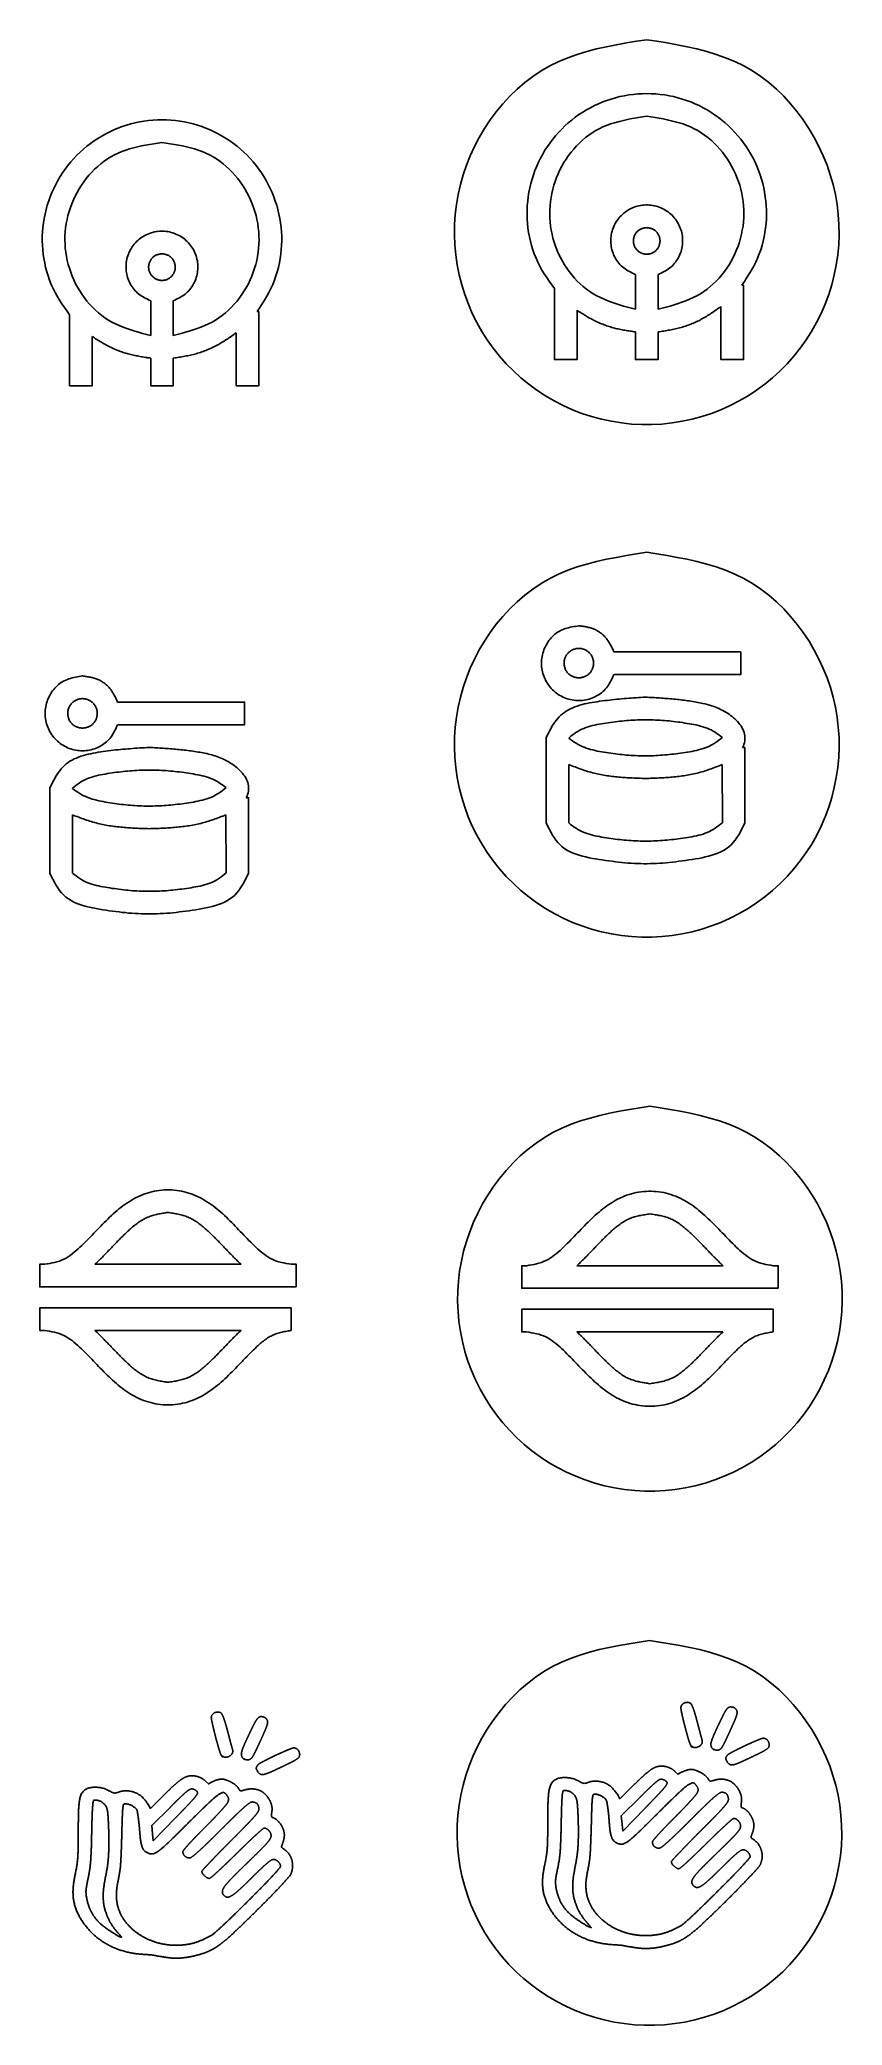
# Model space of a CAD drawing. Extents: x 94.2 to 110.9, y 183.9 to 225.2.
import ezdxf

# ---------------------------------------------------------------- set-up
doc = ezdxf.new("R2010")
doc.units = 0
doc.layers.add('CALQUE_1', color=7, linetype='CONTINUOUS')

msp = doc.modelspace()

# ---------------------------------------------------------------- linework, layer by layer
at = {"layer": 'CALQUE_1', "color": 7}
for points in [[(106.828, 225.216), (106.617, 225.182), (106.406, 225.148), (106.197, 225.111), (105.989, 225.07), (105.784, 225.024), (105.581, 224.972), (105.382, 224.911), (105.187, 224.842), (104.997, 224.762), (104.812, 224.671), (104.632, 224.567), (104.459, 224.451), (104.292, 224.324), (104.133, 224.186), (103.98, 224.039), (103.836, 223.883), (103.7, 223.718), (103.573, 223.547), (103.454, 223.369), (103.346, 223.185), (103.247, 222.997), (103.158, 222.804), (103.08, 222.608), (103.011, 222.408), (102.954, 222.205), (102.907, 222), (102.87, 221.792), (102.845, 221.583), (102.831, 221.374), (102.828, 221.163), (102.837, 220.952), (102.856, 220.742), (102.887, 220.534), (102.929, 220.326), (102.981, 220.122), (103.044, 219.92), (103.118, 219.722), (103.201, 219.527), (103.295, 219.338), (103.399, 219.154), (103.512, 218.976), (103.635, 218.804), (103.767, 218.639), (103.907, 218.481), (104.055, 218.331), (104.211, 218.189), (104.375, 218.055), (104.545, 217.93), (104.721, 217.814), (104.903, 217.708), (105.091, 217.612), (105.284, 217.525), (105.481, 217.449), (105.682, 217.384), (105.886, 217.329), (106.092, 217.284), (106.301, 217.251), (106.511, 217.228), (106.722, 217.217), (106.933, 217.217), (107.144, 217.228), (107.354, 217.251), (107.563, 217.284), (107.769, 217.329), (107.973, 217.384), (108.174, 217.449), (108.371, 217.525), (108.564, 217.612), (108.752, 217.708), (108.934, 217.814), (109.111, 217.93), (109.281, 218.055), (109.444, 218.189), (109.6, 218.331), (109.748, 218.481), (109.888, 218.639), (110.02, 218.804), (110.143, 218.976), (110.256, 219.154), (110.36, 219.338), (110.454, 219.527), (110.538, 219.721), (110.611, 219.92), (110.674, 220.121), (110.727, 220.326), (110.768, 220.533), (110.799, 220.742), (110.819, 220.952), (110.827, 221.163), (110.825, 221.373), (110.81, 221.583), (110.785, 221.792), (110.749, 221.999), (110.702, 222.205), (110.644, 222.408), (110.576, 222.608), (110.497, 222.804), (110.409, 222.997), (110.31, 223.185), (110.201, 223.369), (110.083, 223.547), (109.955, 223.718), (109.819, 223.882), (109.675, 224.039), (109.523, 224.186), (109.363, 224.324), (109.197, 224.451), (109.023, 224.567), (108.844, 224.671), (108.659, 224.762), (108.468, 224.842), (108.273, 224.911), (108.074, 224.972), (107.872, 225.024), (107.666, 225.07), (107.459, 225.111), (107.249, 225.148), (107.039, 225.182), (106.828, 225.216)], [(104.908, 220.042), (104.853, 220.118), (104.8, 220.194), (104.747, 220.27), (104.697, 220.348), (104.649, 220.427), (104.604, 220.508), (104.562, 220.591), (104.525, 220.676), (104.49, 220.762), (104.46, 220.85), (104.433, 220.939), (104.409, 221.029), (104.389, 221.12), (104.372, 221.211), (104.358, 221.303), (104.348, 221.395), (104.342, 221.488), (104.339, 221.58), (104.339, 221.673), (104.344, 221.767), (104.352, 221.86), (104.363, 221.953), (104.378, 222.045), (104.396, 222.137), (104.418, 222.228), (104.443, 222.319), (104.472, 222.408), (104.504, 222.497), (104.539, 222.584), (104.577, 222.669), (104.619, 222.754), (104.664, 222.836), (104.711, 222.917), (104.762, 222.996), (104.816, 223.073), (104.873, 223.147), (104.932, 223.22), (104.994, 223.29), (105.059, 223.358), (105.126, 223.423), (105.195, 223.486), (105.267, 223.546), (105.341, 223.603), (105.417, 223.658), (105.496, 223.709), (105.576, 223.758), (105.657, 223.803), (105.741, 223.846), (105.826, 223.885), (105.913, 223.921), (106, 223.954), (106.089, 223.983), (106.179, 224.009), (106.27, 224.032), (106.362, 224.052), (106.455, 224.068), (106.548, 224.08), (106.641, 224.089), (106.734, 224.094), (106.828, 224.096), (106.922, 224.094), (107.015, 224.089), (107.109, 224.08), (107.202, 224.067), (107.294, 224.051), (107.386, 224.032), (107.477, 224.009), (107.567, 223.983), (107.656, 223.954), (107.744, 223.921), (107.83, 223.885), (107.915, 223.846), (107.999, 223.803), (108.081, 223.758), (108.161, 223.709), (108.239, 223.657), (108.315, 223.603), (108.389, 223.546), (108.461, 223.485), (108.53, 223.423), (108.597, 223.357), (108.662, 223.29), (108.724, 223.22), (108.784, 223.147), (108.84, 223.072), (108.894, 222.996), (108.945, 222.917), (108.993, 222.836), (109.037, 222.754), (109.079, 222.669), (109.117, 222.584), (109.153, 222.497), (109.184, 222.408), (109.213, 222.319), (109.238, 222.228), (109.26, 222.137), (109.278, 222.045), (109.293, 221.953), (109.305, 221.86), (109.313, 221.767), (109.317, 221.674), (109.318, 221.58), (109.315, 221.488), (109.308, 221.395), (109.298, 221.303), (109.285, 221.211), (109.268, 221.12), (109.248, 221.029), (109.224, 220.939), (109.197, 220.85), (109.166, 220.762), (109.132, 220.676), (109.094, 220.591), (109.053, 220.509), (109.008, 220.428), (108.96, 220.348), (108.911, 220.27), (108.86, 220.192), (108.808, 220.115)], [(94.828, 219.498), (94.773, 219.573), (94.72, 219.649), (94.667, 219.726), (94.617, 219.803), (94.568, 219.882), (94.524, 219.963), (94.482, 220.046), (94.444, 220.131), (94.41, 220.217), (94.38, 220.305), (94.353, 220.394), (94.329, 220.484), (94.309, 220.575), (94.292, 220.666), (94.278, 220.758), (94.268, 220.85), (94.262, 220.943), (94.259, 221.036), (94.259, 221.129), (94.264, 221.222), (94.272, 221.315), (94.283, 221.408), (94.298, 221.5), (94.316, 221.592), (94.338, 221.684), (94.363, 221.774), (94.392, 221.864), (94.424, 221.952), (94.459, 222.039), (94.497, 222.125), (94.539, 222.209), (94.583, 222.292), (94.631, 222.372), (94.682, 222.451), (94.736, 222.528), (94.793, 222.603), (94.852, 222.675), (94.914, 222.745), (94.979, 222.813), (95.046, 222.878), (95.115, 222.941), (95.187, 223.001), (95.261, 223.058), (95.337, 223.113), (95.415, 223.165), (95.495, 223.213), (95.577, 223.259), (95.661, 223.301), (95.746, 223.34), (95.833, 223.376), (95.92, 223.409), (96.009, 223.439), (96.099, 223.465), (96.19, 223.488), (96.282, 223.507), (96.375, 223.523), (96.467, 223.535), (96.561, 223.544), (96.654, 223.55), (96.748, 223.552), (96.842, 223.55), (96.935, 223.544), (97.029, 223.535), (97.121, 223.523), (97.214, 223.507), (97.306, 223.487), (97.397, 223.465), (97.487, 223.438), (97.576, 223.409), (97.663, 223.376), (97.75, 223.34), (97.835, 223.301), (97.919, 223.259), (98, 223.213), (98.081, 223.164), (98.159, 223.113), (98.235, 223.058), (98.309, 223.001), (98.381, 222.941), (98.45, 222.878), (98.517, 222.813), (98.582, 222.745), (98.644, 222.675), (98.703, 222.602), (98.76, 222.528), (98.814, 222.451), (98.865, 222.372), (98.913, 222.292), (98.957, 222.209), (98.999, 222.125), (99.037, 222.039), (99.072, 221.952), (99.104, 221.863), (99.133, 221.774), (99.158, 221.684), (99.18, 221.592), (99.198, 221.5), (99.213, 221.408), (99.225, 221.315), (99.233, 221.222), (99.237, 221.129), (99.238, 221.036), (99.235, 220.943), (99.228, 220.85), (99.218, 220.758), (99.205, 220.666), (99.188, 220.575), (99.168, 220.484), (99.144, 220.394), (99.117, 220.305), (99.086, 220.218), (99.052, 220.131), (99.014, 220.047), (98.973, 219.964), (98.928, 219.883), (98.88, 219.804), (98.831, 219.725), (98.78, 219.648), (98.728, 219.57)], [(106.828, 223.626), (106.742, 223.613), (106.656, 223.599), (106.571, 223.584), (106.486, 223.569), (106.402, 223.552), (106.318, 223.533), (106.235, 223.512), (106.154, 223.489), (106.073, 223.464), (105.994, 223.435), (105.917, 223.402), (105.841, 223.366), (105.767, 223.326), (105.695, 223.282), (105.625, 223.234), (105.557, 223.182), (105.491, 223.127), (105.428, 223.068), (105.368, 223.007), (105.31, 222.942), (105.254, 222.876), (105.202, 222.806), (105.153, 222.735), (105.106, 222.661), (105.063, 222.586), (105.023, 222.509), (104.986, 222.431), (104.953, 222.351), (104.923, 222.27), (104.896, 222.189), (104.873, 222.106), (104.853, 222.022), (104.837, 221.938), (104.825, 221.854), (104.816, 221.769), (104.811, 221.683), (104.809, 221.598), (104.812, 221.513), (104.818, 221.427), (104.827, 221.342), (104.841, 221.258), (104.858, 221.174), (104.878, 221.091), (104.902, 221.008), (104.93, 220.927), (104.961, 220.847), (104.995, 220.767), (105.033, 220.69), (105.073, 220.613), (105.118, 220.539), (105.165, 220.466), (105.215, 220.396), (105.268, 220.327), (105.324, 220.262), (105.383, 220.199), (105.444, 220.139), (105.508, 220.083), (105.575, 220.029), (105.643, 219.98), (105.714, 219.934), (105.788, 219.893), (105.863, 219.855), (105.939, 219.82), (106.018, 219.788), (106.097, 219.758), (106.178, 219.73), (106.26, 219.705), (106.343, 219.68), (106.426, 219.657), (106.509, 219.634), (106.593, 219.612)], [(107.063, 219.612), (107.147, 219.634), (107.23, 219.657), (107.314, 219.68), (107.396, 219.705), (107.478, 219.73), (107.559, 219.758), (107.638, 219.788), (107.717, 219.82), (107.793, 219.855), (107.869, 219.893), (107.942, 219.934), (108.013, 219.98), (108.081, 220.029), (108.148, 220.083), (108.212, 220.139), (108.273, 220.199), (108.332, 220.262), (108.388, 220.327), (108.441, 220.396), (108.491, 220.466), (108.539, 220.539), (108.583, 220.613), (108.624, 220.69), (108.661, 220.767), (108.695, 220.847), (108.726, 220.927), (108.754, 221.008), (108.778, 221.091), (108.798, 221.174), (108.815, 221.258), (108.829, 221.342), (108.838, 221.427), (108.845, 221.513), (108.847, 221.598), (108.845, 221.683), (108.84, 221.769), (108.831, 221.854), (108.819, 221.938), (108.803, 222.022), (108.783, 222.106), (108.76, 222.189), (108.733, 222.27), (108.703, 222.351), (108.67, 222.431), (108.633, 222.509), (108.593, 222.586), (108.55, 222.661), (108.504, 222.735), (108.454, 222.806), (108.402, 222.876), (108.346, 222.942), (108.288, 223.007), (108.228, 223.068), (108.165, 223.127), (108.099, 223.182), (108.031, 223.234), (107.961, 223.282), (107.889, 223.326), (107.815, 223.366), (107.74, 223.402), (107.662, 223.435), (107.583, 223.464), (107.503, 223.489), (107.421, 223.512), (107.338, 223.533), (107.255, 223.552), (107.17, 223.569), (107.085, 223.584), (107, 223.599), (106.914, 223.613), (106.828, 223.626)], [(96.748, 223.082), (96.662, 223.068), (96.576, 223.054), (96.491, 223.04), (96.406, 223.024), (96.321, 223.007), (96.238, 222.989), (96.155, 222.968), (96.074, 222.945), (95.993, 222.919), (95.914, 222.89), (95.837, 222.858), (95.761, 222.822), (95.687, 222.782), (95.615, 222.737), (95.545, 222.689), (95.477, 222.638), (95.411, 222.582), (95.348, 222.524), (95.288, 222.462), (95.23, 222.398), (95.174, 222.331), (95.122, 222.262), (95.073, 222.19), (95.026, 222.117), (94.983, 222.041), (94.943, 221.964), (94.906, 221.886), (94.873, 221.807), (94.843, 221.726), (94.816, 221.644), (94.793, 221.561), (94.773, 221.478), (94.757, 221.394), (94.745, 221.309), (94.736, 221.224), (94.731, 221.139), (94.729, 221.053), (94.732, 220.968), (94.738, 220.883), (94.747, 220.798), (94.761, 220.713), (94.778, 220.629), (94.798, 220.546), (94.822, 220.464), (94.85, 220.382), (94.881, 220.302), (94.915, 220.223), (94.952, 220.145), (94.993, 220.069), (95.037, 219.994), (95.085, 219.922), (95.135, 219.851), (95.188, 219.783), (95.244, 219.717), (95.303, 219.654), (95.364, 219.595), (95.428, 219.538), (95.495, 219.485), (95.563, 219.435), (95.634, 219.39), (95.708, 219.348), (95.783, 219.31), (95.859, 219.275), (95.938, 219.243), (96.017, 219.213), (96.098, 219.186), (96.18, 219.16), (96.262, 219.136), (96.346, 219.112), (96.429, 219.09), (96.513, 219.067)], [(96.983, 219.067), (97.067, 219.09), (97.15, 219.112), (97.234, 219.136), (97.316, 219.16), (97.398, 219.186), (97.479, 219.213), (97.558, 219.243), (97.637, 219.275), (97.713, 219.31), (97.788, 219.348), (97.862, 219.39), (97.933, 219.435), (98.001, 219.485), (98.068, 219.538), (98.132, 219.595), (98.193, 219.654), (98.252, 219.717), (98.308, 219.783), (98.361, 219.851), (98.411, 219.922), (98.459, 219.994), (98.503, 220.069), (98.544, 220.145), (98.581, 220.223), (98.615, 220.302), (98.646, 220.382), (98.674, 220.464), (98.698, 220.546), (98.718, 220.629), (98.735, 220.713), (98.749, 220.798), (98.758, 220.883), (98.764, 220.968), (98.767, 221.053), (98.765, 221.139), (98.76, 221.224), (98.751, 221.309), (98.739, 221.394), (98.723, 221.478), (98.703, 221.561), (98.68, 221.644), (98.653, 221.726), (98.623, 221.807), (98.59, 221.886), (98.553, 221.964), (98.513, 222.041), (98.47, 222.117), (98.423, 222.19), (98.374, 222.262), (98.322, 222.331), (98.266, 222.398), (98.208, 222.462), (98.148, 222.524), (98.085, 222.582), (98.019, 222.638), (97.951, 222.689), (97.881, 222.737), (97.809, 222.782), (97.735, 222.822), (97.659, 222.858), (97.582, 222.89), (97.503, 222.919), (97.422, 222.945), (97.341, 222.968), (97.258, 222.989), (97.175, 223.007), (97.09, 223.024), (97.005, 223.04), (96.92, 223.054), (96.834, 223.068), (96.748, 223.082)], [(106.593, 220.335), (106.561, 220.35), (106.529, 220.365), (106.497, 220.381), (106.466, 220.397), (106.436, 220.414), (106.406, 220.432), (106.377, 220.451), (106.349, 220.472), (106.322, 220.493), (106.296, 220.517), (106.271, 220.542), (106.248, 220.568), (106.226, 220.596), (106.206, 220.625), (106.187, 220.655), (106.169, 220.686), (106.153, 220.717), (106.139, 220.749), (106.126, 220.782), (106.114, 220.816), (106.105, 220.849), (106.096, 220.884), (106.09, 220.918), (106.085, 220.953), (106.082, 220.988), (106.08, 221.023), (106.081, 221.058), (106.082, 221.094), (106.086, 221.129), (106.091, 221.164), (106.098, 221.198), (106.107, 221.233), (106.117, 221.266), (106.129, 221.3), (106.142, 221.333), (106.157, 221.365), (106.173, 221.396), (106.191, 221.427), (106.211, 221.456), (106.231, 221.485), (106.253, 221.513), (106.277, 221.539), (106.301, 221.565), (106.327, 221.589), (106.354, 221.612), (106.381, 221.634), (106.41, 221.654), (106.44, 221.673), (106.471, 221.691), (106.502, 221.707), (106.534, 221.721), (106.567, 221.734), (106.601, 221.746), (106.634, 221.756), (106.669, 221.764), (106.704, 221.771), (106.739, 221.776), (106.774, 221.779), (106.809, 221.781), (106.844, 221.781), (106.88, 221.78), (106.915, 221.776), (106.95, 221.771), (106.985, 221.765), (107.019, 221.756), (107.053, 221.746), (107.086, 221.735), (107.119, 221.722), (107.151, 221.708), (107.183, 221.692), (107.214, 221.674), (107.243, 221.655), (107.272, 221.635), (107.3, 221.613), (107.327, 221.59), (107.353, 221.566), (107.377, 221.54), (107.4, 221.514), (107.422, 221.486), (107.443, 221.457), (107.462, 221.428), (107.48, 221.397), (107.497, 221.366), (107.512, 221.334), (107.525, 221.301), (107.537, 221.268), (107.547, 221.234), (107.556, 221.199), (107.563, 221.165), (107.568, 221.13), (107.572, 221.095), (107.574, 221.06), (107.574, 221.024), (107.573, 220.989), (107.569, 220.954), (107.565, 220.919), (107.558, 220.885), (107.55, 220.851), (107.54, 220.817), (107.529, 220.783), (107.516, 220.751), (107.502, 220.718), (107.486, 220.687), (107.468, 220.656), (107.449, 220.626), (107.429, 220.597), (107.407, 220.569), (107.384, 220.543), (107.36, 220.518), (107.334, 220.494), (107.307, 220.472), (107.279, 220.451), (107.25, 220.432), (107.22, 220.414), (107.19, 220.397), (107.159, 220.381), (107.127, 220.365), (107.095, 220.35), (107.063, 220.335)], [(96.513, 219.79), (96.481, 219.805), (96.449, 219.82), (96.417, 219.836), (96.386, 219.852), (96.356, 219.869), (96.326, 219.887), (96.297, 219.906), (96.269, 219.927), (96.242, 219.949), (96.216, 219.972), (96.191, 219.997), (96.168, 220.024), (96.146, 220.051), (96.126, 220.08), (96.107, 220.11), (96.089, 220.141), (96.073, 220.173), (96.059, 220.205), (96.046, 220.238), (96.034, 220.271), (96.024, 220.305), (96.016, 220.339), (96.01, 220.374), (96.005, 220.408), (96.002, 220.443), (96, 220.479), (96, 220.514), (96.002, 220.549), (96.006, 220.584), (96.011, 220.619), (96.018, 220.654), (96.027, 220.688), (96.037, 220.722), (96.049, 220.755), (96.062, 220.788), (96.077, 220.82), (96.093, 220.852), (96.111, 220.882), (96.131, 220.912), (96.151, 220.94), (96.173, 220.968), (96.197, 220.995), (96.221, 221.02), (96.247, 221.044), (96.274, 221.067), (96.301, 221.089), (96.33, 221.109), (96.36, 221.128), (96.391, 221.146), (96.422, 221.162), (96.454, 221.177), (96.487, 221.19), (96.521, 221.201), (96.554, 221.211), (96.589, 221.22), (96.624, 221.226), (96.658, 221.231), (96.694, 221.235), (96.729, 221.237), (96.764, 221.237), (96.8, 221.235), (96.835, 221.232), (96.87, 221.227), (96.905, 221.22), (96.939, 221.212), (96.973, 221.202), (97.006, 221.19), (97.039, 221.177), (97.071, 221.163), (97.103, 221.147), (97.134, 221.129), (97.163, 221.11), (97.192, 221.09), (97.22, 221.068), (97.247, 221.045), (97.273, 221.021), (97.297, 220.996), (97.32, 220.969), (97.342, 220.941), (97.363, 220.913), (97.382, 220.883), (97.4, 220.853), (97.417, 220.821), (97.432, 220.789), (97.445, 220.756), (97.457, 220.723), (97.467, 220.689), (97.476, 220.655), (97.483, 220.62), (97.488, 220.585), (97.492, 220.55), (97.494, 220.515), (97.494, 220.48), (97.492, 220.445), (97.489, 220.41), (97.485, 220.375), (97.478, 220.34), (97.47, 220.306), (97.46, 220.272), (97.449, 220.239), (97.436, 220.206), (97.422, 220.174), (97.406, 220.142), (97.388, 220.111), (97.369, 220.081), (97.349, 220.052), (97.327, 220.025), (97.304, 219.998), (97.28, 219.973), (97.254, 219.949), (97.227, 219.927), (97.199, 219.907), (97.17, 219.888), (97.14, 219.87), (97.11, 219.853), (97.079, 219.836), (97.047, 219.821), (97.015, 219.805), (96.983, 219.79)], [(106.828, 221.311), (106.813, 221.309), (106.799, 221.306), (106.784, 221.304), (106.77, 221.301), (106.756, 221.298), (106.742, 221.294), (106.728, 221.29), (106.715, 221.285), (106.701, 221.28), (106.689, 221.274), (106.676, 221.266), (106.664, 221.258), (106.653, 221.25), (106.641, 221.24), (106.631, 221.23), (106.621, 221.219), (106.611, 221.208), (106.603, 221.196), (106.594, 221.184), (106.587, 221.171), (106.58, 221.158), (106.574, 221.145), (106.568, 221.131), (106.563, 221.118), (106.559, 221.104), (106.556, 221.089), (106.554, 221.075), (106.552, 221.061), (106.551, 221.046), (106.551, 221.031), (106.551, 221.017), (106.552, 221.002), (106.555, 220.988), (106.557, 220.974), (106.561, 220.959), (106.565, 220.946), (106.571, 220.932), (106.576, 220.918), (106.583, 220.905), (106.59, 220.892), (106.598, 220.88), (106.606, 220.868), (106.615, 220.857), (106.625, 220.846), (106.635, 220.835), (106.646, 220.825), (106.657, 220.816), (106.669, 220.807), (106.681, 220.799), (106.694, 220.792), (106.706, 220.785), (106.72, 220.779), (106.733, 220.774), (106.747, 220.769), (106.761, 220.765), (106.776, 220.762), (106.79, 220.76), (106.805, 220.758), (106.819, 220.757), (106.834, 220.757), (106.848, 220.758), (106.863, 220.759), (106.877, 220.762), (106.892, 220.765), (106.906, 220.768), (106.92, 220.773), (106.933, 220.778), (106.947, 220.784), (106.959, 220.791), (106.972, 220.798), (106.984, 220.806), (106.996, 220.815), (107.007, 220.824), (107.018, 220.834), (107.028, 220.845), (107.038, 220.855), (107.047, 220.867), (107.056, 220.879), (107.063, 220.891), (107.071, 220.904), (107.077, 220.917), (107.083, 220.93), (107.088, 220.944), (107.093, 220.958), (107.096, 220.972), (107.099, 220.986), (107.102, 221.001), (107.103, 221.015), (107.104, 221.03), (107.104, 221.044), (107.103, 221.059), (107.101, 221.073), (107.098, 221.088), (107.095, 221.102), (107.091, 221.116), (107.087, 221.13), (107.081, 221.143), (107.075, 221.157), (107.068, 221.17), (107.061, 221.183), (107.053, 221.195), (107.044, 221.207), (107.035, 221.218), (107.025, 221.229), (107.014, 221.239), (107.003, 221.249), (106.992, 221.258), (106.98, 221.266), (106.967, 221.273), (106.955, 221.279), (106.941, 221.285), (106.928, 221.29), (106.914, 221.294), (106.9, 221.298), (106.886, 221.301), (106.872, 221.304), (106.857, 221.306), (106.843, 221.309), (106.828, 221.311)], [(96.748, 220.766), (96.733, 220.764), (96.719, 220.762), (96.704, 220.759), (96.69, 220.756), (96.676, 220.753), (96.662, 220.75), (96.648, 220.745), (96.635, 220.741), (96.621, 220.735), (96.608, 220.729), (96.596, 220.722), (96.584, 220.714), (96.572, 220.705), (96.561, 220.696), (96.551, 220.685), (96.541, 220.675), (96.531, 220.663), (96.522, 220.652), (96.514, 220.639), (96.507, 220.627), (96.5, 220.614), (96.494, 220.6), (96.488, 220.587), (96.483, 220.573), (96.479, 220.559), (96.476, 220.545), (96.473, 220.53), (96.472, 220.516), (96.471, 220.501), (96.471, 220.487), (96.471, 220.472), (96.472, 220.458), (96.475, 220.443), (96.477, 220.429), (96.481, 220.415), (96.485, 220.401), (96.49, 220.387), (96.496, 220.374), (96.503, 220.361), (96.51, 220.348), (96.518, 220.336), (96.526, 220.324), (96.535, 220.312), (96.545, 220.301), (96.555, 220.291), (96.566, 220.281), (96.577, 220.272), (96.589, 220.263), (96.601, 220.255), (96.613, 220.247), (96.626, 220.241), (96.64, 220.234), (96.653, 220.229), (96.667, 220.224), (96.681, 220.221), (96.696, 220.217), (96.71, 220.215), (96.724, 220.213), (96.739, 220.212), (96.754, 220.212), (96.768, 220.213), (96.783, 220.215), (96.797, 220.217), (96.811, 220.22), (96.826, 220.224), (96.839, 220.228), (96.853, 220.234), (96.866, 220.24), (96.879, 220.246), (96.892, 220.254), (96.904, 220.262), (96.916, 220.27), (96.927, 220.28), (96.938, 220.289), (96.948, 220.3), (96.958, 220.311), (96.967, 220.322), (96.976, 220.334), (96.983, 220.346), (96.991, 220.359), (96.997, 220.372), (97.003, 220.386), (97.008, 220.399), (97.013, 220.413), (97.016, 220.427), (97.019, 220.442), (97.021, 220.456), (97.023, 220.471), (97.024, 220.485), (97.023, 220.5), (97.023, 220.514), (97.021, 220.529), (97.018, 220.543), (97.015, 220.557), (97.011, 220.571), (97.007, 220.585), (97.001, 220.599), (96.995, 220.612), (96.988, 220.625), (96.981, 220.638), (96.973, 220.65), (96.964, 220.662), (96.955, 220.674), (96.945, 220.684), (96.934, 220.695), (96.923, 220.704), (96.912, 220.713), (96.9, 220.721), (96.887, 220.728), (96.875, 220.735), (96.861, 220.74), (96.848, 220.745), (96.834, 220.749), (96.82, 220.753), (96.806, 220.756), (96.792, 220.759), (96.777, 220.762), (96.763, 220.764), (96.748, 220.766)], [(105.378, 219.592), (105.378, 218.569), (104.908, 218.569), (104.908, 220.042)], [(106.593, 219.612), (106.593, 220.335)], [(107.063, 220.335), (107.063, 219.612)], [(108.84, 220.115), (108.84, 218.569), (108.37, 218.569), (108.37, 219.668)], [(108.808, 220.115), (108.84, 220.115)], [(96.513, 219.067), (96.513, 219.79)], [(96.983, 219.79), (96.983, 219.067)], [(98.76, 219.57), (98.76, 218.025), (98.29, 218.025), (98.29, 219.123)], [(98.728, 219.57), (98.76, 219.57)], [(106.593, 219.142), (106.565, 219.146), (106.537, 219.15), (106.51, 219.155), (106.482, 219.159), (106.455, 219.163), (106.427, 219.167), (106.4, 219.172), (106.372, 219.177), (106.345, 219.182), (106.318, 219.187), (106.29, 219.192), (106.263, 219.197), (106.236, 219.203), (106.209, 219.209), (106.181, 219.216), (106.154, 219.223), (106.127, 219.23), (106.101, 219.237), (106.074, 219.245), (106.047, 219.253), (106.021, 219.262), (105.994, 219.271), (105.968, 219.28), (105.942, 219.29), (105.916, 219.3), (105.89, 219.31), (105.864, 219.32), (105.838, 219.331), (105.813, 219.343), (105.787, 219.354), (105.762, 219.367), (105.737, 219.379), (105.713, 219.392), (105.688, 219.405), (105.664, 219.418), (105.639, 219.431), (105.615, 219.445), (105.591, 219.459), (105.567, 219.474), (105.543, 219.488), (105.52, 219.503), (105.496, 219.517), (105.472, 219.532), (105.449, 219.547), (105.425, 219.562), (105.402, 219.577), (105.378, 219.592)], [(108.37, 219.668), (108.345, 219.651), (108.32, 219.633), (108.295, 219.616), (108.27, 219.598), (108.245, 219.581), (108.22, 219.564), (108.195, 219.547), (108.17, 219.53), (108.144, 219.513), (108.119, 219.497), (108.093, 219.481), (108.067, 219.465), (108.041, 219.449), (108.015, 219.434), (107.989, 219.419), (107.962, 219.404), (107.935, 219.39), (107.908, 219.376), (107.881, 219.363), (107.853, 219.35), (107.826, 219.337), (107.798, 219.325), (107.77, 219.314), (107.741, 219.302), (107.713, 219.291), (107.684, 219.281), (107.656, 219.271), (107.627, 219.261), (107.598, 219.252), (107.569, 219.243), (107.54, 219.235), (107.51, 219.227), (107.481, 219.219), (107.451, 219.212), (107.422, 219.205), (107.392, 219.199), (107.362, 219.193), (107.333, 219.187), (107.303, 219.181), (107.273, 219.176), (107.243, 219.171), (107.213, 219.166), (107.183, 219.161), (107.153, 219.156), (107.123, 219.151), (107.093, 219.147), (107.063, 219.142)], [(95.298, 219.047), (95.298, 218.025), (94.828, 218.025), (94.828, 219.498)], [(107.063, 219.142), (107.063, 218.569), (106.593, 218.569), (106.593, 219.142)], [(96.513, 218.598), (96.485, 218.602), (96.457, 218.606), (96.43, 218.61), (96.402, 218.614), (96.375, 218.618), (96.347, 218.623), (96.32, 218.627), (96.292, 218.632), (96.265, 218.637), (96.237, 218.642), (96.21, 218.647), (96.183, 218.653), (96.156, 218.659), (96.128, 218.665), (96.101, 218.671), (96.074, 218.678), (96.047, 218.685), (96.021, 218.693), (95.994, 218.7), (95.967, 218.709), (95.941, 218.717), (95.914, 218.726), (95.888, 218.735), (95.862, 218.745), (95.836, 218.755), (95.81, 218.765), (95.784, 218.776), (95.758, 218.787), (95.733, 218.798), (95.707, 218.81), (95.682, 218.822), (95.657, 218.834), (95.633, 218.847), (95.608, 218.86), (95.583, 218.873), (95.559, 218.887), (95.535, 218.901), (95.511, 218.915), (95.487, 218.929), (95.463, 218.943), (95.439, 218.958), (95.416, 218.973), (95.392, 218.987), (95.369, 219.002), (95.345, 219.017), (95.322, 219.032), (95.298, 219.047)], [(98.29, 219.123), (98.265, 219.106), (98.24, 219.088), (98.215, 219.071), (98.19, 219.054), (98.165, 219.036), (98.14, 219.019), (98.115, 219.002), (98.09, 218.985), (98.064, 218.969), (98.039, 218.952), (98.013, 218.936), (97.987, 218.92), (97.961, 218.904), (97.935, 218.889), (97.909, 218.874), (97.882, 218.86), (97.855, 218.846), (97.828, 218.832), (97.801, 218.818), (97.773, 218.805), (97.745, 218.793), (97.718, 218.781), (97.69, 218.769), (97.661, 218.758), (97.633, 218.747), (97.604, 218.736), (97.576, 218.726), (97.547, 218.716), (97.518, 218.707), (97.489, 218.698), (97.46, 218.69), (97.43, 218.682), (97.401, 218.675), (97.371, 218.668), (97.342, 218.661), (97.312, 218.654), (97.282, 218.648), (97.253, 218.642), (97.223, 218.637), (97.193, 218.631), (97.163, 218.626), (97.133, 218.621), (97.103, 218.616), (97.073, 218.612), (97.043, 218.607), (97.013, 218.602), (96.983, 218.598)], [(96.983, 218.598), (96.983, 218.025), (96.513, 218.025), (96.513, 218.598)], [(106.828, 214.562), (106.617, 214.529), (106.406, 214.494), (106.197, 214.457), (105.989, 214.417), (105.783, 214.371), (105.581, 214.318), (105.382, 214.258), (105.187, 214.188), (104.996, 214.109), (104.811, 214.018), (104.632, 213.914), (104.458, 213.798), (104.292, 213.671), (104.132, 213.533), (103.98, 213.385), (103.835, 213.229), (103.699, 213.065), (103.572, 212.893), (103.454, 212.715), (103.345, 212.532), (103.246, 212.343), (103.157, 212.151), (103.079, 211.954), (103.01, 211.754), (102.953, 211.551), (102.906, 211.346), (102.869, 211.138), (102.844, 210.93), (102.83, 210.72), (102.827, 210.509), (102.836, 210.298), (102.855, 210.088), (102.886, 209.879), (102.928, 209.672), (102.98, 209.467), (103.043, 209.266), (103.116, 209.067), (103.2, 208.873), (103.294, 208.684), (103.398, 208.5), (103.511, 208.322), (103.634, 208.15), (103.766, 207.985), (103.906, 207.827), (104.055, 207.677), (104.211, 207.535), (104.374, 207.401), (104.544, 207.276), (104.72, 207.16), (104.903, 207.054), (105.091, 206.957), (105.283, 206.871), (105.481, 206.795), (105.681, 206.73), (105.885, 206.674), (106.092, 206.63), (106.301, 206.597), (106.511, 206.574), (106.722, 206.563), (106.933, 206.563), (107.144, 206.574), (107.354, 206.597), (107.563, 206.63), (107.769, 206.674), (107.973, 206.73), (108.174, 206.795), (108.371, 206.871), (108.564, 206.957), (108.752, 207.054), (108.934, 207.16), (109.111, 207.276), (109.281, 207.401), (109.444, 207.535), (109.6, 207.677), (109.748, 207.827), (109.889, 207.985), (110.021, 208.15), (110.144, 208.321), (110.257, 208.499), (110.361, 208.683), (110.455, 208.873), (110.539, 209.067), (110.612, 209.265), (110.675, 209.467), (110.728, 209.672), (110.769, 209.879), (110.8, 210.088), (110.82, 210.298), (110.828, 210.509), (110.826, 210.719), (110.811, 210.929), (110.786, 211.138), (110.75, 211.345), (110.703, 211.551), (110.645, 211.754), (110.577, 211.954), (110.498, 212.15), (110.409, 212.343), (110.31, 212.531), (110.202, 212.715), (110.083, 212.893), (109.956, 213.064), (109.82, 213.228), (109.675, 213.385), (109.523, 213.532), (109.364, 213.67), (109.197, 213.797), (109.024, 213.913), (108.844, 214.017), (108.659, 214.109), (108.468, 214.188), (108.273, 214.258), (108.074, 214.318), (107.872, 214.37), (107.667, 214.416), (107.459, 214.457), (107.249, 214.494), (107.039, 214.529), (106.828, 214.562)], [(106.145, 212.022), (106.13, 211.989), (106.115, 211.957), (106.099, 211.924), (106.083, 211.892), (106.066, 211.861), (106.049, 211.83), (106.03, 211.8), (106.009, 211.771), (105.988, 211.743), (105.964, 211.717), (105.94, 211.691), (105.913, 211.667), (105.886, 211.644), (105.857, 211.622), (105.827, 211.602), (105.796, 211.583), (105.765, 211.566), (105.732, 211.55), (105.699, 211.536), (105.666, 211.523), (105.632, 211.512), (105.597, 211.503), (105.562, 211.495), (105.527, 211.489), (105.491, 211.484), (105.456, 211.481), (105.42, 211.48), (105.384, 211.481), (105.348, 211.483), (105.313, 211.487), (105.277, 211.493), (105.242, 211.5), (105.207, 211.509), (105.173, 211.519), (105.139, 211.531), (105.105, 211.545), (105.073, 211.56), (105.041, 211.577), (105.009, 211.595), (104.979, 211.614), (104.95, 211.635), (104.922, 211.657), (104.894, 211.681), (104.868, 211.706), (104.843, 211.731), (104.82, 211.758), (104.797, 211.787), (104.776, 211.816), (104.756, 211.846), (104.738, 211.877), (104.721, 211.908), (104.706, 211.941), (104.692, 211.974), (104.679, 212.008), (104.669, 212.042), (104.659, 212.077), (104.652, 212.112), (104.646, 212.148), (104.641, 212.183), (104.639, 212.219), (104.638, 212.255), (104.638, 212.291), (104.641, 212.327), (104.645, 212.362), (104.651, 212.398), (104.658, 212.433), (104.667, 212.467), (104.678, 212.502), (104.69, 212.536), (104.704, 212.569), (104.719, 212.602), (104.735, 212.634), (104.754, 212.665), (104.773, 212.696), (104.794, 212.726), (104.817, 212.755), (104.84, 212.782), (104.865, 212.809), (104.891, 212.834), (104.918, 212.857), (104.946, 212.879), (104.975, 212.9), (105.005, 212.918), (105.036, 212.935), (105.068, 212.95), (105.101, 212.963), (105.134, 212.975), (105.168, 212.986), (105.202, 212.995), (105.237, 213.003), (105.272, 213.01), (105.307, 213.017), (105.343, 213.023), (105.379, 213.029), (105.415, 213.035)], [(105.415, 213.035), (105.436, 213.032), (105.456, 213.029), (105.477, 213.027), (105.497, 213.024), (105.518, 213.02), (105.538, 213.017), (105.559, 213.014), (105.579, 213.01), (105.599, 213.005), (105.619, 213.001), (105.639, 212.996), (105.659, 212.99), (105.678, 212.984), (105.698, 212.978), (105.717, 212.971), (105.736, 212.963), (105.755, 212.954), (105.773, 212.945), (105.791, 212.936), (105.809, 212.925), (105.827, 212.914), (105.844, 212.903), (105.861, 212.891), (105.878, 212.878), (105.894, 212.865), (105.91, 212.852), (105.926, 212.838), (105.94, 212.823), (105.955, 212.808), (105.969, 212.793), (105.982, 212.777), (105.995, 212.761), (106.008, 212.745), (106.02, 212.728), (106.031, 212.711), (106.042, 212.694), (106.053, 212.676), (106.063, 212.658), (106.073, 212.64), (106.083, 212.622), (106.092, 212.604), (106.101, 212.585), (106.11, 212.567), (106.119, 212.548), (106.128, 212.529), (106.137, 212.511), (106.145, 212.492)], [(105.415, 211.95), (105.431, 211.953), (105.447, 211.956), (105.463, 211.958), (105.479, 211.962), (105.495, 211.965), (105.511, 211.969), (105.526, 211.974), (105.541, 211.979), (105.555, 211.985), (105.57, 211.992), (105.583, 212), (105.597, 212.009), (105.609, 212.019), (105.622, 212.029), (105.633, 212.041), (105.644, 212.053), (105.655, 212.065), (105.665, 212.078), (105.674, 212.092), (105.682, 212.106), (105.69, 212.121), (105.696, 212.135), (105.702, 212.15), (105.708, 212.166), (105.712, 212.181), (105.716, 212.197), (105.718, 212.213), (105.72, 212.229), (105.721, 212.245), (105.722, 212.261), (105.721, 212.277), (105.719, 212.293), (105.717, 212.309), (105.714, 212.325), (105.71, 212.341), (105.705, 212.356), (105.699, 212.372), (105.693, 212.387), (105.686, 212.401), (105.678, 212.415), (105.669, 212.429), (105.66, 212.442), (105.65, 212.455), (105.639, 212.467), (105.627, 212.478), (105.616, 212.489), (105.603, 212.499), (105.59, 212.509), (105.576, 212.518), (105.562, 212.526), (105.548, 212.533), (105.533, 212.54), (105.518, 212.546), (105.503, 212.551), (105.487, 212.555), (105.471, 212.559), (105.455, 212.561), (105.439, 212.563), (105.423, 212.564), (105.407, 212.564), (105.391, 212.563), (105.375, 212.561), (105.359, 212.559), (105.343, 212.555), (105.327, 212.551), (105.312, 212.546), (105.297, 212.54), (105.282, 212.533), (105.267, 212.526), (105.253, 212.518), (105.24, 212.509), (105.227, 212.499), (105.214, 212.489), (105.202, 212.478), (105.191, 212.467), (105.18, 212.455), (105.17, 212.442), (105.161, 212.429), (105.152, 212.415), (105.144, 212.401), (105.137, 212.387), (105.13, 212.372), (105.125, 212.356), (105.12, 212.341), (105.116, 212.325), (105.113, 212.309), (105.11, 212.293), (105.109, 212.277), (105.108, 212.261), (105.108, 212.245), (105.11, 212.229), (105.112, 212.213), (105.114, 212.197), (105.118, 212.181), (105.122, 212.166), (105.128, 212.15), (105.134, 212.135), (105.14, 212.121), (105.148, 212.106), (105.156, 212.092), (105.165, 212.078), (105.175, 212.065), (105.186, 212.053), (105.197, 212.041), (105.208, 212.029), (105.221, 212.019), (105.233, 212.009), (105.247, 212), (105.26, 211.992), (105.275, 211.985), (105.289, 211.979), (105.304, 211.974), (105.319, 211.969), (105.335, 211.965), (105.351, 211.962), (105.367, 211.958), (105.383, 211.956), (105.399, 211.953), (105.415, 211.95)], [(106.145, 212.492), (108.783, 212.492), (108.783, 212.022), (106.145, 212.022)], [(95.826, 210.978), (95.811, 210.945), (95.795, 210.912), (95.78, 210.88), (95.764, 210.848), (95.747, 210.817), (95.729, 210.786), (95.71, 210.756), (95.69, 210.727), (95.668, 210.699), (95.645, 210.672), (95.62, 210.647), (95.594, 210.623), (95.566, 210.6), (95.537, 210.578), (95.508, 210.558), (95.477, 210.539), (95.445, 210.522), (95.413, 210.506), (95.38, 210.492), (95.346, 210.479), (95.312, 210.468), (95.277, 210.459), (95.242, 210.451), (95.207, 210.445), (95.172, 210.44), (95.136, 210.437), (95.1, 210.436), (95.064, 210.437), (95.029, 210.439), (94.993, 210.443), (94.957, 210.449), (94.922, 210.456), (94.887, 210.465), (94.853, 210.475), (94.819, 210.487), (94.785, 210.501), (94.753, 210.516), (94.721, 210.533), (94.69, 210.551), (94.659, 210.57), (94.63, 210.591), (94.602, 210.613), (94.575, 210.637), (94.549, 210.661), (94.524, 210.687), (94.5, 210.714), (94.477, 210.742), (94.456, 210.771), (94.436, 210.801), (94.418, 210.832), (94.401, 210.864), (94.386, 210.897), (94.372, 210.93), (94.36, 210.964), (94.349, 210.998), (94.34, 211.033), (94.332, 211.068), (94.326, 211.104), (94.322, 211.139), (94.319, 211.175), (94.318, 211.211), (94.319, 211.247), (94.321, 211.282), (94.325, 211.318), (94.331, 211.353), (94.338, 211.389), (94.347, 211.423), (94.358, 211.458), (94.37, 211.492), (94.384, 211.525), (94.399, 211.558), (94.416, 211.59), (94.434, 211.621), (94.453, 211.652), (94.474, 211.682), (94.497, 211.71), (94.52, 211.738), (94.545, 211.764), (94.571, 211.789), (94.598, 211.813), (94.626, 211.835), (94.655, 211.856), (94.685, 211.874), (94.716, 211.891), (94.748, 211.906), (94.781, 211.919), (94.814, 211.931), (94.848, 211.941), (94.882, 211.951), (94.917, 211.959), (94.952, 211.966), (94.988, 211.973), (95.023, 211.979), (95.059, 211.985), (95.095, 211.991)], [(95.095, 211.991), (95.116, 211.988), (95.137, 211.985), (95.157, 211.982), (95.178, 211.979), (95.198, 211.976), (95.219, 211.973), (95.239, 211.969), (95.259, 211.966), (95.279, 211.961), (95.299, 211.957), (95.319, 211.952), (95.339, 211.946), (95.359, 211.94), (95.378, 211.934), (95.397, 211.926), (95.416, 211.919), (95.435, 211.91), (95.453, 211.901), (95.472, 211.891), (95.49, 211.881), (95.507, 211.87), (95.525, 211.859), (95.542, 211.847), (95.558, 211.834), (95.575, 211.821), (95.59, 211.808), (95.606, 211.794), (95.621, 211.779), (95.635, 211.764), (95.649, 211.749), (95.663, 211.733), (95.675, 211.717), (95.688, 211.701), (95.7, 211.684), (95.711, 211.667), (95.722, 211.65), (95.733, 211.632), (95.743, 211.614), (95.753, 211.596), (95.763, 211.578), (95.772, 211.56), (95.781, 211.541), (95.791, 211.523), (95.799, 211.504), (95.808, 211.485), (95.817, 211.467), (95.826, 211.448)], [(95.095, 210.906), (95.111, 210.909), (95.128, 210.911), (95.144, 210.914), (95.159, 210.917), (95.175, 210.921), (95.191, 210.925), (95.206, 210.93), (95.221, 210.935), (95.236, 210.941), (95.25, 210.948), (95.264, 210.956), (95.277, 210.965), (95.29, 210.975), (95.302, 210.985), (95.313, 210.997), (95.325, 211.008), (95.335, 211.021), (95.345, 211.034), (95.354, 211.048), (95.362, 211.062), (95.37, 211.076), (95.377, 211.091), (95.383, 211.106), (95.388, 211.122), (95.392, 211.137), (95.396, 211.153), (95.399, 211.169), (95.401, 211.185), (95.402, 211.201), (95.402, 211.217), (95.401, 211.233), (95.4, 211.249), (95.397, 211.265), (95.394, 211.281), (95.39, 211.297), (95.385, 211.312), (95.38, 211.328), (95.373, 211.342), (95.366, 211.357), (95.358, 211.371), (95.349, 211.385), (95.34, 211.398), (95.33, 211.411), (95.319, 211.423), (95.308, 211.434), (95.296, 211.445), (95.283, 211.455), (95.27, 211.465), (95.257, 211.474), (95.243, 211.482), (95.228, 211.489), (95.214, 211.496), (95.198, 211.502), (95.183, 211.507), (95.167, 211.511), (95.152, 211.514), (95.136, 211.517), (95.119, 211.519), (95.103, 211.52), (95.087, 211.52), (95.071, 211.519), (95.055, 211.517), (95.039, 211.514), (95.023, 211.511), (95.007, 211.507), (94.992, 211.502), (94.977, 211.496), (94.962, 211.489), (94.948, 211.482), (94.934, 211.474), (94.92, 211.465), (94.907, 211.455), (94.895, 211.445), (94.883, 211.434), (94.871, 211.423), (94.861, 211.41), (94.85, 211.398), (94.841, 211.385), (94.832, 211.371), (94.824, 211.357), (94.817, 211.342), (94.811, 211.328), (94.805, 211.312), (94.8, 211.297), (94.796, 211.281), (94.793, 211.265), (94.791, 211.249), (94.789, 211.233), (94.788, 211.217), (94.789, 211.201), (94.79, 211.185), (94.792, 211.169), (94.795, 211.153), (94.798, 211.137), (94.803, 211.122), (94.808, 211.106), (94.814, 211.091), (94.821, 211.076), (94.828, 211.062), (94.837, 211.048), (94.846, 211.034), (94.855, 211.021), (94.866, 211.008), (94.877, 210.997), (94.889, 210.985), (94.901, 210.975), (94.914, 210.965), (94.927, 210.956), (94.941, 210.948), (94.955, 210.941), (94.969, 210.935), (94.984, 210.93), (95, 210.925), (95.015, 210.921), (95.031, 210.917), (95.047, 210.914), (95.063, 210.911), (95.079, 210.909), (95.095, 210.906)], [(95.826, 211.448), (98.464, 211.448), (98.464, 210.978), (95.826, 210.978)], [(104.734, 210.707), (104.758, 210.754), (104.782, 210.801), (104.806, 210.847), (104.831, 210.893), (104.857, 210.938), (104.883, 210.981), (104.911, 211.024), (104.941, 211.064), (104.971, 211.103), (105.004, 211.14), (105.039, 211.174), (105.075, 211.206), (105.114, 211.235), (105.155, 211.262), (105.198, 211.287), (105.242, 211.31), (105.288, 211.33), (105.335, 211.349), (105.383, 211.366), (105.433, 211.382), (105.483, 211.396), (105.534, 211.409), (105.585, 211.42), (105.637, 211.431), (105.69, 211.44), (105.742, 211.449), (105.794, 211.457), (105.847, 211.465), (105.898, 211.472), (105.95, 211.479), (106.002, 211.485), (106.053, 211.491), (106.104, 211.497), (106.154, 211.502), (106.205, 211.507), (106.255, 211.512), (106.306, 211.516), (106.356, 211.52), (106.406, 211.524), (106.456, 211.528), (106.506, 211.532), (106.555, 211.536), (106.605, 211.539), (106.654, 211.542), (106.704, 211.545), (106.753, 211.549), (106.803, 211.552)], [(106.803, 211.552), (106.839, 211.55), (106.876, 211.547), (106.912, 211.545), (106.949, 211.543), (106.985, 211.541), (107.022, 211.538), (107.058, 211.536), (107.094, 211.534), (107.131, 211.531), (107.167, 211.528), (107.204, 211.526), (107.24, 211.523), (107.276, 211.52), (107.313, 211.517), (107.349, 211.514), (107.385, 211.51), (107.422, 211.507), (107.458, 211.503), (107.494, 211.499), (107.53, 211.495), (107.566, 211.491), (107.603, 211.487), (107.639, 211.482), (107.675, 211.477), (107.711, 211.472), (107.747, 211.467), (107.783, 211.461), (107.819, 211.455), (107.855, 211.449), (107.89, 211.443), (107.926, 211.436), (107.962, 211.429), (107.997, 211.421), (108.033, 211.413), (108.068, 211.404), (108.103, 211.394), (108.138, 211.384), (108.173, 211.373), (108.207, 211.362), (108.242, 211.349), (108.276, 211.336), (108.31, 211.322), (108.343, 211.307), (108.377, 211.291), (108.41, 211.274), (108.443, 211.256), (108.475, 211.237), (108.507, 211.217), (108.539, 211.195), (108.57, 211.173), (108.601, 211.149), (108.632, 211.124), (108.661, 211.098), (108.689, 211.07), (108.716, 211.042), (108.742, 211.013), (108.766, 210.983), (108.788, 210.952), (108.807, 210.92), (108.825, 210.887), (108.84, 210.854), (108.852, 210.82), (108.861, 210.785), (108.867, 210.75), (108.87, 210.714), (108.869, 210.678), (108.865, 210.641), (108.858, 210.605), (108.849, 210.57), (108.836, 210.536), (108.821, 210.503)], [(108.401, 210.714), (108.363, 210.742), (108.325, 210.77), (108.286, 210.797), (108.247, 210.823), (108.207, 210.847), (108.166, 210.869), (108.124, 210.889), (108.081, 210.907), (108.037, 210.923), (107.992, 210.937), (107.947, 210.95), (107.901, 210.962), (107.854, 210.973), (107.808, 210.982), (107.761, 210.991), (107.714, 210.999), (107.667, 211.007), (107.619, 211.014), (107.572, 211.021), (107.525, 211.028), (107.478, 211.034), (107.431, 211.04), (107.385, 211.046), (107.338, 211.051), (107.291, 211.056), (107.244, 211.06), (107.197, 211.064), (107.151, 211.068), (107.104, 211.071), (107.057, 211.074), (107.01, 211.076), (106.964, 211.078), (106.917, 211.08), (106.87, 211.08), (106.824, 211.081), (106.777, 211.081), (106.73, 211.08), (106.684, 211.079), (106.637, 211.078), (106.59, 211.076), (106.544, 211.073), (106.497, 211.071), (106.45, 211.067), (106.404, 211.064), (106.357, 211.06), (106.31, 211.055), (106.263, 211.05), (106.216, 211.045), (106.169, 211.039), (106.123, 211.033), (106.075, 211.027), (106.028, 211.02), (105.981, 211.013), (105.934, 211.006), (105.887, 210.998), (105.84, 210.99), (105.793, 210.981), (105.746, 210.971), (105.7, 210.96), (105.654, 210.948), (105.609, 210.934), (105.564, 210.919), (105.521, 210.903), (105.478, 210.884), (105.436, 210.863), (105.396, 210.84), (105.356, 210.815), (105.318, 210.788), (105.28, 210.76), (105.243, 210.731), (105.206, 210.702)], [(94.414, 209.663), (94.438, 209.71), (94.462, 209.757), (94.486, 209.803), (94.511, 209.849), (94.537, 209.894), (94.564, 209.937), (94.592, 209.979), (94.621, 210.02), (94.652, 210.059), (94.684, 210.096), (94.719, 210.13), (94.756, 210.162), (94.794, 210.191), (94.835, 210.218), (94.878, 210.243), (94.922, 210.266), (94.968, 210.286), (95.015, 210.305), (95.063, 210.322), (95.113, 210.338), (95.163, 210.352), (95.214, 210.365), (95.266, 210.376), (95.318, 210.387), (95.37, 210.396), (95.422, 210.405), (95.475, 210.413), (95.527, 210.421), (95.579, 210.428), (95.63, 210.435), (95.682, 210.441), (95.733, 210.447), (95.784, 210.453), (95.835, 210.458), (95.885, 210.463), (95.936, 210.468), (95.986, 210.472), (96.036, 210.476), (96.086, 210.48), (96.136, 210.484), (96.186, 210.488), (96.235, 210.491), (96.285, 210.495), (96.335, 210.498), (96.384, 210.501), (96.434, 210.505), (96.483, 210.508)], [(96.483, 210.508), (96.52, 210.506), (96.556, 210.503), (96.593, 210.501), (96.629, 210.499), (96.665, 210.497), (96.702, 210.494), (96.738, 210.492), (96.775, 210.489), (96.811, 210.487), (96.848, 210.484), (96.884, 210.482), (96.92, 210.479), (96.957, 210.476), (96.993, 210.473), (97.029, 210.47), (97.066, 210.466), (97.102, 210.463), (97.138, 210.459), (97.174, 210.455), (97.211, 210.451), (97.247, 210.447), (97.283, 210.443), (97.319, 210.438), (97.355, 210.433), (97.391, 210.428), (97.427, 210.423), (97.463, 210.417), (97.499, 210.411), (97.535, 210.405), (97.571, 210.399), (97.606, 210.392), (97.642, 210.385), (97.678, 210.377), (97.713, 210.368), (97.748, 210.36), (97.783, 210.35), (97.818, 210.34), (97.853, 210.329), (97.888, 210.317), (97.922, 210.305), (97.956, 210.292), (97.99, 210.278), (98.024, 210.263), (98.057, 210.247), (98.09, 210.23), (98.123, 210.212), (98.155, 210.193), (98.187, 210.173), (98.219, 210.151), (98.251, 210.128), (98.282, 210.105), (98.312, 210.08), (98.341, 210.053), (98.37, 210.026), (98.397, 209.998), (98.422, 209.969), (98.446, 209.939), (98.468, 209.908), (98.488, 209.876), (98.505, 209.843), (98.52, 209.81), (98.532, 209.776), (98.542, 209.741), (98.548, 209.706), (98.55, 209.67), (98.55, 209.634), (98.546, 209.597), (98.539, 209.561), (98.529, 209.526), (98.516, 209.492), (98.501, 209.459)], [(104.734, 208.936), (104.734, 210.707)], [(105.206, 210.7), (105.244, 210.672), (105.282, 210.644), (105.321, 210.618), (105.36, 210.592), (105.401, 210.568), (105.442, 210.547), (105.484, 210.527), (105.527, 210.509), (105.571, 210.493), (105.616, 210.478), (105.661, 210.465), (105.707, 210.453), (105.753, 210.442), (105.8, 210.432), (105.846, 210.423), (105.893, 210.415), (105.94, 210.407), (105.988, 210.399), (106.035, 210.392), (106.082, 210.385), (106.128, 210.379), (106.175, 210.373), (106.222, 210.367), (106.269, 210.362), (106.316, 210.357), (106.363, 210.352), (106.41, 210.348), (106.456, 210.344), (106.503, 210.341), (106.55, 210.338), (106.597, 210.336), (106.643, 210.334), (106.69, 210.332), (106.737, 210.332), (106.783, 210.331), (106.83, 210.331), (106.877, 210.332), (106.923, 210.333), (106.97, 210.334), (107.017, 210.336), (107.063, 210.339), (107.11, 210.342), (107.157, 210.345), (107.203, 210.349), (107.25, 210.353), (107.297, 210.358), (107.344, 210.363), (107.391, 210.368), (107.438, 210.374), (107.484, 210.38), (107.531, 210.387), (107.579, 210.394), (107.626, 210.401), (107.673, 210.409), (107.72, 210.416), (107.767, 210.425), (107.814, 210.434), (107.861, 210.444), (107.907, 210.455), (107.953, 210.468), (107.998, 210.481), (108.042, 210.496), (108.086, 210.513), (108.129, 210.532), (108.17, 210.553), (108.211, 210.576), (108.25, 210.601), (108.289, 210.628), (108.326, 210.656), (108.364, 210.685), (108.401, 210.714)], [(105.206, 210.702), (105.206, 210.7)], [(108.821, 210.503), (108.87, 210.503), (108.87, 208.936)], [(106.803, 209.861), (106.768, 209.862), (106.734, 209.863), (106.699, 209.865), (106.664, 209.866), (106.63, 209.867), (106.595, 209.869), (106.56, 209.87), (106.525, 209.872), (106.491, 209.873), (106.456, 209.875), (106.421, 209.877), (106.386, 209.879), (106.352, 209.882), (106.317, 209.884), (106.282, 209.887), (106.248, 209.89), (106.213, 209.893), (106.178, 209.897), (106.144, 209.901), (106.109, 209.905), (106.075, 209.909), (106.04, 209.914), (106.006, 209.919), (105.971, 209.924), (105.937, 209.93), (105.903, 209.936), (105.868, 209.942), (105.834, 209.949), (105.8, 209.956), (105.766, 209.964), (105.732, 209.972), (105.699, 209.981), (105.665, 209.99), (105.632, 209.999), (105.599, 210.009), (105.565, 210.02), (105.532, 210.03), (105.499, 210.041), (105.467, 210.053), (105.434, 210.064), (105.401, 210.076), (105.368, 210.088), (105.336, 210.1), (105.303, 210.112), (105.271, 210.125), (105.238, 210.137), (105.206, 210.15)], [(105.206, 210.15), (105.206, 208.936)], [(108.399, 210.15), (108.367, 210.137), (108.334, 210.125), (108.302, 210.112), (108.269, 210.1), (108.237, 210.088), (108.204, 210.076), (108.171, 210.064), (108.139, 210.053), (108.106, 210.041), (108.073, 210.03), (108.04, 210.02), (108.007, 210.009), (107.973, 209.999), (107.94, 209.99), (107.907, 209.981), (107.873, 209.972), (107.839, 209.964), (107.805, 209.957), (107.771, 209.949), (107.737, 209.942), (107.703, 209.936), (107.669, 209.93), (107.635, 209.924), (107.6, 209.919), (107.566, 209.914), (107.531, 209.909), (107.497, 209.905), (107.462, 209.901), (107.428, 209.897), (107.393, 209.893), (107.358, 209.89), (107.324, 209.887), (107.289, 209.884), (107.254, 209.882), (107.22, 209.879), (107.185, 209.877), (107.15, 209.875), (107.116, 209.873), (107.081, 209.872), (107.046, 209.87), (107.012, 209.869), (106.977, 209.867), (106.942, 209.866), (106.908, 209.865), (106.873, 209.863), (106.838, 209.862), (106.803, 209.861)], [(108.4, 208.941), (108.399, 210.15)], [(94.414, 207.892), (94.414, 209.663)], [(98.081, 209.67), (98.043, 209.698), (98.005, 209.726), (97.966, 209.753), (97.927, 209.779), (97.887, 209.803), (97.846, 209.825), (97.804, 209.845), (97.761, 209.862), (97.717, 209.879), (97.672, 209.893), (97.627, 209.906), (97.581, 209.918), (97.535, 209.928), (97.488, 209.938), (97.441, 209.947), (97.394, 209.955), (97.347, 209.963), (97.3, 209.97), (97.253, 209.977), (97.206, 209.984), (97.159, 209.99), (97.112, 209.996), (97.065, 210.002), (97.018, 210.007), (96.971, 210.012), (96.924, 210.016), (96.878, 210.02), (96.831, 210.024), (96.784, 210.027), (96.737, 210.03), (96.691, 210.032), (96.644, 210.034), (96.597, 210.035), (96.551, 210.036), (96.504, 210.037), (96.457, 210.037), (96.411, 210.036), (96.364, 210.035), (96.317, 210.034), (96.271, 210.032), (96.224, 210.029), (96.177, 210.027), (96.131, 210.023), (96.084, 210.02), (96.037, 210.015), (95.99, 210.011), (95.943, 210.006), (95.897, 210.001), (95.85, 209.995), (95.803, 209.989), (95.756, 209.983), (95.709, 209.976), (95.662, 209.969), (95.614, 209.962), (95.567, 209.954), (95.52, 209.945), (95.473, 209.936), (95.426, 209.927), (95.38, 209.916), (95.334, 209.904), (95.289, 209.89), (95.244, 209.875), (95.201, 209.858), (95.158, 209.84), (95.116, 209.819), (95.076, 209.796), (95.036, 209.771), (94.998, 209.744), (94.96, 209.716), (94.923, 209.687), (94.886, 209.658)], [(94.886, 209.656), (94.924, 209.628), (94.962, 209.6), (95.001, 209.574), (95.041, 209.548), (95.081, 209.524), (95.122, 209.503), (95.164, 209.483), (95.207, 209.465), (95.251, 209.449), (95.296, 209.434), (95.341, 209.421), (95.387, 209.409), (95.433, 209.398), (95.48, 209.388), (95.527, 209.379), (95.574, 209.371), (95.621, 209.363), (95.668, 209.355), (95.715, 209.348), (95.762, 209.341), (95.809, 209.335), (95.856, 209.329), (95.903, 209.323), (95.949, 209.317), (95.996, 209.312), (96.043, 209.308), (96.09, 209.304), (96.137, 209.3), (96.183, 209.297), (96.23, 209.294), (96.277, 209.292), (96.323, 209.29), (96.37, 209.288), (96.417, 209.287), (96.464, 209.287), (96.51, 209.287), (96.557, 209.288), (96.603, 209.289), (96.65, 209.29), (96.697, 209.292), (96.744, 209.295), (96.79, 209.298), (96.837, 209.301), (96.884, 209.305), (96.93, 209.309), (96.977, 209.314), (97.024, 209.319), (97.071, 209.324), (97.118, 209.33), (97.165, 209.336), (97.212, 209.343), (97.259, 209.35), (97.306, 209.357), (97.353, 209.364), (97.4, 209.372), (97.447, 209.381), (97.494, 209.39), (97.541, 209.4), (97.587, 209.411), (97.633, 209.423), (97.678, 209.437), (97.722, 209.452), (97.766, 209.469), (97.809, 209.488), (97.85, 209.509), (97.891, 209.532), (97.93, 209.557), (97.969, 209.583), (98.007, 209.611), (98.044, 209.64), (98.081, 209.67)], [(94.886, 209.658), (94.886, 209.656)], [(98.501, 209.459), (98.55, 209.459), (98.55, 207.892)], [(96.483, 208.817), (96.449, 208.818), (96.414, 208.819), (96.379, 208.82), (96.344, 208.822), (96.31, 208.823), (96.275, 208.824), (96.24, 208.826), (96.206, 208.827), (96.171, 208.829), (96.136, 208.831), (96.101, 208.833), (96.067, 208.835), (96.032, 208.838), (95.997, 208.84), (95.963, 208.843), (95.928, 208.846), (95.893, 208.849), (95.859, 208.853), (95.824, 208.856), (95.789, 208.861), (95.755, 208.865), (95.72, 208.87), (95.686, 208.875), (95.651, 208.88), (95.617, 208.886), (95.583, 208.892), (95.549, 208.898), (95.514, 208.905), (95.48, 208.912), (95.447, 208.92), (95.413, 208.928), (95.379, 208.937), (95.346, 208.946), (95.312, 208.955), (95.279, 208.965), (95.246, 208.975), (95.213, 208.986), (95.18, 208.997), (95.147, 209.008), (95.114, 209.02), (95.081, 209.032), (95.049, 209.044), (95.016, 209.056), (94.983, 209.068), (94.951, 209.081), (94.918, 209.093), (94.886, 209.106)], [(94.886, 209.106), (94.886, 207.892)], [(98.079, 209.106), (98.047, 209.093), (98.014, 209.081), (97.982, 209.068), (97.949, 209.056), (97.917, 209.044), (97.884, 209.032), (97.852, 209.02), (97.819, 209.008), (97.786, 208.997), (97.753, 208.986), (97.72, 208.975), (97.687, 208.965), (97.654, 208.955), (97.62, 208.946), (97.587, 208.937), (97.553, 208.928), (97.519, 208.92), (97.486, 208.912), (97.452, 208.905), (97.417, 208.898), (97.383, 208.892), (97.349, 208.886), (97.315, 208.88), (97.28, 208.875), (97.246, 208.87), (97.211, 208.865), (97.177, 208.861), (97.142, 208.856), (97.108, 208.853), (97.073, 208.849), (97.039, 208.846), (97.004, 208.843), (96.969, 208.84), (96.935, 208.838), (96.9, 208.835), (96.865, 208.833), (96.831, 208.831), (96.796, 208.829), (96.761, 208.827), (96.727, 208.826), (96.692, 208.824), (96.657, 208.823), (96.622, 208.822), (96.588, 208.82), (96.553, 208.819), (96.518, 208.818), (96.484, 208.817)], [(98.08, 207.897), (98.079, 209.106)], [(108.87, 208.936), (108.839, 208.874), (108.807, 208.812), (108.774, 208.751), (108.74, 208.692), (108.704, 208.635), (108.666, 208.58), (108.625, 208.529), (108.581, 208.482), (108.533, 208.439), (108.481, 208.401), (108.426, 208.366), (108.368, 208.336), (108.308, 208.309), (108.245, 208.285), (108.18, 208.264), (108.113, 208.246), (108.045, 208.229), (107.977, 208.215), (107.908, 208.201), (107.838, 208.189), (107.769, 208.178), (107.7, 208.167), (107.632, 208.157), (107.564, 208.148), (107.497, 208.139), (107.429, 208.13), (107.363, 208.123), (107.296, 208.116), (107.23, 208.109), (107.163, 208.104), (107.098, 208.099), (107.032, 208.096), (106.966, 208.093), (106.901, 208.091), (106.835, 208.09), (106.769, 208.09), (106.704, 208.091), (106.638, 208.093), (106.573, 208.096), (106.507, 208.099), (106.441, 208.104), (106.375, 208.109), (106.309, 208.116), (106.242, 208.123), (106.175, 208.13), (106.108, 208.139), (106.04, 208.148), (105.972, 208.157), (105.904, 208.167), (105.835, 208.178), (105.766, 208.189), (105.697, 208.201), (105.628, 208.215), (105.559, 208.229), (105.491, 208.246), (105.425, 208.264), (105.36, 208.285), (105.297, 208.309), (105.236, 208.336), (105.178, 208.366), (105.123, 208.401), (105.071, 208.439), (105.024, 208.482), (104.979, 208.529), (104.938, 208.58), (104.9, 208.635), (104.864, 208.692), (104.83, 208.751), (104.797, 208.812), (104.766, 208.874), (104.734, 208.936)], [(105.206, 208.936), (105.243, 208.907), (105.281, 208.879), (105.319, 208.851), (105.358, 208.825), (105.398, 208.8), (105.439, 208.778), (105.481, 208.757), (105.524, 208.739), (105.567, 208.723), (105.612, 208.708), (105.657, 208.694), (105.703, 208.682), (105.749, 208.671), (105.796, 208.661), (105.843, 208.652), (105.89, 208.644), (105.938, 208.636), (105.985, 208.629), (106.032, 208.621), (106.079, 208.615), (106.126, 208.608), (106.173, 208.602), (106.22, 208.596), (106.267, 208.591), (106.314, 208.586), (106.361, 208.581), (106.407, 208.577), (106.454, 208.573), (106.501, 208.57), (106.548, 208.567), (106.594, 208.565), (106.641, 208.563), (106.688, 208.561), (106.735, 208.56), (106.781, 208.56), (106.828, 208.56), (106.875, 208.56), (106.921, 208.561), (106.968, 208.563), (107.015, 208.565), (107.061, 208.567), (107.108, 208.57), (107.155, 208.573), (107.202, 208.577), (107.248, 208.581), (107.295, 208.585), (107.342, 208.59), (107.389, 208.596), (107.436, 208.601), (107.483, 208.607), (107.53, 208.614), (107.577, 208.62), (107.624, 208.628), (107.672, 208.635), (107.719, 208.643), (107.766, 208.651), (107.813, 208.66), (107.86, 208.67), (107.907, 208.681), (107.952, 208.693), (107.998, 208.706), (108.042, 208.721), (108.086, 208.738), (108.129, 208.757), (108.17, 208.777), (108.211, 208.801), (108.25, 208.826), (108.288, 208.853), (108.326, 208.881), (108.363, 208.911), (108.4, 208.941)], [(98.55, 207.892), (98.519, 207.829), (98.487, 207.768), (98.455, 207.707), (98.42, 207.648), (98.384, 207.59), (98.346, 207.536), (98.305, 207.485), (98.261, 207.438), (98.213, 207.395), (98.162, 207.357), (98.107, 207.322), (98.049, 207.292), (97.988, 207.265), (97.925, 207.241), (97.86, 207.22), (97.793, 207.201), (97.726, 207.185), (97.657, 207.17), (97.588, 207.157), (97.518, 207.145), (97.449, 207.134), (97.38, 207.123), (97.312, 207.113), (97.244, 207.103), (97.177, 207.094), (97.11, 207.086), (97.043, 207.078), (96.976, 207.071), (96.91, 207.065), (96.844, 207.06), (96.778, 207.055), (96.712, 207.052), (96.646, 207.049), (96.581, 207.047), (96.515, 207.046), (96.45, 207.046), (96.384, 207.047), (96.319, 207.049), (96.253, 207.052), (96.187, 207.055), (96.121, 207.06), (96.055, 207.065), (95.989, 207.072), (95.922, 207.078), (95.855, 207.086), (95.788, 207.094), (95.721, 207.103), (95.653, 207.113), (95.584, 207.123), (95.516, 207.134), (95.446, 207.145), (95.377, 207.157), (95.308, 207.17), (95.239, 207.185), (95.171, 207.201), (95.105, 207.22), (95.04, 207.241), (94.977, 207.265), (94.916, 207.292), (94.858, 207.322), (94.803, 207.357), (94.752, 207.395), (94.704, 207.438), (94.66, 207.485), (94.619, 207.536), (94.58, 207.59), (94.544, 207.647), (94.51, 207.707), (94.478, 207.768), (94.446, 207.829), (94.414, 207.892)], [(94.886, 207.892), (94.923, 207.863), (94.961, 207.835), (94.999, 207.807), (95.038, 207.781), (95.078, 207.756), (95.119, 207.734), (95.161, 207.713), (95.204, 207.695), (95.248, 207.679), (95.292, 207.664), (95.338, 207.65), (95.383, 207.638), (95.43, 207.627), (95.476, 207.617), (95.523, 207.608), (95.571, 207.6), (95.618, 207.592), (95.665, 207.585), (95.712, 207.577), (95.759, 207.571), (95.806, 207.564), (95.853, 207.558), (95.9, 207.552), (95.947, 207.547), (95.994, 207.542), (96.041, 207.537), (96.088, 207.533), (96.134, 207.529), (96.181, 207.526), (96.228, 207.523), (96.275, 207.521), (96.321, 207.519), (96.368, 207.517), (96.415, 207.516), (96.461, 207.516), (96.508, 207.516), (96.555, 207.516), (96.601, 207.517), (96.648, 207.519), (96.695, 207.52), (96.742, 207.523), (96.788, 207.526), (96.835, 207.529), (96.882, 207.533), (96.929, 207.537), (96.975, 207.541), (97.022, 207.546), (97.069, 207.551), (97.116, 207.557), (97.163, 207.563), (97.21, 207.57), (97.257, 207.576), (97.305, 207.583), (97.352, 207.591), (97.399, 207.599), (97.446, 207.607), (97.494, 207.616), (97.54, 207.626), (97.587, 207.636), (97.633, 207.649), (97.678, 207.662), (97.723, 207.677), (97.766, 207.694), (97.809, 207.713), (97.851, 207.733), (97.891, 207.756), (97.93, 207.782), (97.969, 207.809), (98.006, 207.837), (98.043, 207.867), (98.08, 207.897)], [(106.894, 203.047), (106.683, 203.014), (106.472, 202.98), (106.263, 202.943), (106.055, 202.902), (105.85, 202.856), (105.648, 202.803), (105.449, 202.743), (105.254, 202.674), (105.063, 202.594), (104.878, 202.503), (104.699, 202.399), (104.525, 202.283), (104.359, 202.156), (104.199, 202.018), (104.047, 201.871), (103.902, 201.714), (103.766, 201.55), (103.639, 201.379), (103.521, 201.201), (103.412, 201.017), (103.313, 200.829), (103.225, 200.636), (103.146, 200.44), (103.078, 200.24), (103.02, 200.037), (102.973, 199.831), (102.937, 199.624), (102.911, 199.415), (102.897, 199.205), (102.894, 198.995), (102.903, 198.784), (102.923, 198.574), (102.953, 198.365), (102.995, 198.158), (103.047, 197.953), (103.11, 197.752), (103.184, 197.553), (103.267, 197.359), (103.361, 197.17), (103.465, 196.986), (103.578, 196.808), (103.701, 196.636), (103.833, 196.471), (103.973, 196.313), (104.122, 196.163), (104.277, 196.021), (104.441, 195.887), (104.611, 195.762), (104.787, 195.646), (104.969, 195.54), (105.157, 195.443), (105.35, 195.357), (105.547, 195.281), (105.748, 195.216), (105.952, 195.161), (106.159, 195.116), (106.367, 195.083), (106.577, 195.06), (106.788, 195.049), (106.999, 195.049), (107.21, 195.06), (107.42, 195.083), (107.629, 195.116), (107.835, 195.161), (108.039, 195.216), (108.24, 195.281), (108.437, 195.357), (108.63, 195.443), (108.818, 195.54), (109, 195.646), (109.177, 195.762), (109.347, 195.887), (109.51, 196.021), (109.666, 196.163), (109.814, 196.313), (109.955, 196.471), (110.086, 196.636), (110.209, 196.808), (110.323, 196.986), (110.427, 197.17), (110.52, 197.359), (110.604, 197.553), (110.678, 197.751), (110.741, 197.953), (110.793, 198.158), (110.835, 198.365), (110.866, 198.574), (110.885, 198.784), (110.894, 198.994), (110.891, 199.205), (110.877, 199.415), (110.852, 199.624), (110.815, 199.831), (110.768, 200.036), (110.71, 200.239), (110.642, 200.439), (110.564, 200.636), (110.475, 200.828), (110.376, 201.017), (110.267, 201.2), (110.149, 201.378), (110.022, 201.55), (109.886, 201.714), (109.741, 201.87), (109.589, 202.018), (109.429, 202.155), (109.263, 202.283), (109.09, 202.399), (108.91, 202.503), (108.725, 202.594), (108.535, 202.674), (108.34, 202.743), (108.141, 202.803), (107.938, 202.856), (107.733, 202.902), (107.525, 202.943), (107.316, 202.98), (107.105, 203.014), (106.894, 203.047)], [(94.31, 199.764), (94.362, 199.773), (94.413, 199.782), (94.465, 199.792), (94.515, 199.803), (94.565, 199.816), (94.614, 199.831), (94.662, 199.848), (94.709, 199.869), (94.754, 199.893), (94.798, 199.92), (94.841, 199.949), (94.883, 199.98), (94.924, 200.013), (94.963, 200.047), (95.003, 200.082), (95.041, 200.117), (95.079, 200.153), (95.116, 200.189), (95.153, 200.225), (95.19, 200.262), (95.226, 200.298), (95.262, 200.335), (95.298, 200.372), (95.333, 200.409), (95.369, 200.447), (95.405, 200.484), (95.44, 200.521), (95.476, 200.558), (95.512, 200.595), (95.549, 200.632), (95.585, 200.669), (95.622, 200.705), (95.66, 200.741), (95.697, 200.776), (95.735, 200.811), (95.774, 200.846), (95.814, 200.879), (95.854, 200.913), (95.894, 200.945), (95.935, 200.977), (95.977, 201.007), (96.02, 201.037), (96.063, 201.065), (96.107, 201.093), (96.152, 201.119), (96.198, 201.143), (96.244, 201.166), (96.291, 201.188), (96.339, 201.208), (96.388, 201.226), (96.437, 201.243), (96.487, 201.258), (96.537, 201.271), (96.588, 201.283), (96.64, 201.292), (96.691, 201.3), (96.743, 201.306), (96.795, 201.31), (96.847, 201.312), (96.899, 201.312), (96.951, 201.31), (97.003, 201.306), (97.055, 201.3), (97.106, 201.292), (97.158, 201.282), (97.209, 201.271), (97.259, 201.257), (97.309, 201.242), (97.358, 201.226), (97.407, 201.207), (97.455, 201.187), (97.502, 201.166), (97.548, 201.142), (97.594, 201.118), (97.639, 201.092), (97.683, 201.065), (97.726, 201.036), (97.769, 201.006), (97.81, 200.976), (97.852, 200.944), (97.892, 200.912), (97.932, 200.879), (97.972, 200.845), (98.01, 200.81), (98.049, 200.775), (98.086, 200.74), (98.124, 200.704), (98.161, 200.668), (98.197, 200.631), (98.234, 200.595), (98.27, 200.558), (98.306, 200.52), (98.341, 200.483), (98.377, 200.446), (98.413, 200.409), (98.448, 200.372), (98.484, 200.335), (98.52, 200.298), (98.556, 200.261), (98.593, 200.225), (98.63, 200.188), (98.667, 200.152), (98.705, 200.116), (98.744, 200.081), (98.783, 200.046), (98.823, 200.012), (98.863, 199.979), (98.905, 199.948), (98.948, 199.919), (98.992, 199.893), (99.037, 199.869), (99.084, 199.848), (99.132, 199.83), (99.181, 199.815), (99.231, 199.803), (99.282, 199.791), (99.333, 199.782), (99.385, 199.773), (99.437, 199.764)], [(104.332, 199.735), (104.383, 199.744), (104.435, 199.752), (104.486, 199.762), (104.537, 199.773), (104.587, 199.786), (104.636, 199.801), (104.684, 199.819), (104.731, 199.84), (104.776, 199.864), (104.82, 199.89), (104.863, 199.919), (104.905, 199.951), (104.945, 199.983), (104.985, 200.017), (105.024, 200.052), (105.063, 200.088), (105.101, 200.124), (105.138, 200.16), (105.175, 200.196), (105.212, 200.232), (105.248, 200.269), (105.284, 200.306), (105.32, 200.343), (105.355, 200.38), (105.391, 200.417), (105.427, 200.455), (105.462, 200.492), (105.498, 200.529), (105.534, 200.566), (105.571, 200.603), (105.607, 200.639), (105.644, 200.675), (105.681, 200.711), (105.719, 200.747), (105.757, 200.782), (105.796, 200.816), (105.836, 200.85), (105.875, 200.883), (105.916, 200.916), (105.957, 200.947), (105.999, 200.978), (106.042, 201.008), (106.085, 201.036), (106.129, 201.063), (106.174, 201.089), (106.22, 201.114), (106.266, 201.137), (106.313, 201.159), (106.361, 201.179), (106.41, 201.197), (106.459, 201.214), (106.509, 201.229), (106.559, 201.242), (106.61, 201.253), (106.661, 201.263), (106.713, 201.271), (106.765, 201.276), (106.817, 201.28), (106.869, 201.282), (106.921, 201.282), (106.973, 201.28), (107.025, 201.276), (107.077, 201.27), (107.128, 201.263), (107.18, 201.253), (107.23, 201.241), (107.281, 201.228), (107.331, 201.213), (107.38, 201.196), (107.429, 201.178), (107.477, 201.158), (107.524, 201.136), (107.57, 201.113), (107.616, 201.089), (107.661, 201.063), (107.705, 201.035), (107.748, 201.007), (107.79, 200.977), (107.832, 200.946), (107.874, 200.915), (107.914, 200.883), (107.954, 200.849), (107.993, 200.815), (108.032, 200.781), (108.07, 200.746), (108.108, 200.711), (108.146, 200.675), (108.183, 200.639), (108.219, 200.602), (108.255, 200.565), (108.292, 200.528), (108.327, 200.491), (108.363, 200.454), (108.399, 200.417), (108.435, 200.38), (108.47, 200.342), (108.506, 200.305), (108.542, 200.269), (108.578, 200.232), (108.615, 200.195), (108.652, 200.159), (108.689, 200.123), (108.727, 200.087), (108.765, 200.052), (108.805, 200.017), (108.844, 199.983), (108.885, 199.95), (108.927, 199.919), (108.97, 199.89), (109.014, 199.863), (109.059, 199.84), (109.106, 199.819), (109.154, 199.801), (109.203, 199.786), (109.253, 199.773), (109.304, 199.762), (109.355, 199.752), (109.407, 199.744), (109.459, 199.735)], [(96.872, 200.841), (96.845, 200.837), (96.818, 200.833), (96.791, 200.828), (96.764, 200.824), (96.737, 200.819), (96.711, 200.815), (96.684, 200.81), (96.658, 200.804), (96.631, 200.798), (96.605, 200.792), (96.579, 200.785), (96.553, 200.778), (96.528, 200.77), (96.503, 200.762), (96.478, 200.753), (96.453, 200.743), (96.429, 200.732), (96.404, 200.721), (96.381, 200.709), (96.357, 200.696), (96.334, 200.683), (96.311, 200.669), (96.289, 200.654), (96.266, 200.639), (96.244, 200.624), (96.223, 200.607), (96.201, 200.591), (96.18, 200.574), (96.159, 200.557), (96.138, 200.539), (96.117, 200.522), (96.096, 200.504), (96.076, 200.486), (96.056, 200.467), (96.036, 200.449), (96.016, 200.43), (95.997, 200.412), (95.977, 200.393), (95.958, 200.374), (95.939, 200.356), (95.919, 200.337), (95.9, 200.318), (95.881, 200.299), (95.862, 200.28), (95.844, 200.261), (95.825, 200.241), (95.806, 200.222), (95.788, 200.203), (95.769, 200.184), (95.75, 200.164), (95.732, 200.145), (95.713, 200.126), (95.695, 200.106), (95.676, 200.087), (95.658, 200.067), (95.639, 200.048), (95.62, 200.029), (95.602, 200.009), (95.583, 199.99), (95.564, 199.971), (95.546, 199.951), (95.527, 199.932), (95.508, 199.913), (95.489, 199.894), (95.47, 199.875), (95.45, 199.857), (95.431, 199.838), (95.411, 199.819), (95.392, 199.801), (95.372, 199.782), (95.353, 199.764)], [(98.392, 199.764), (98.373, 199.782), (98.353, 199.801), (98.334, 199.819), (98.314, 199.838), (98.295, 199.857), (98.276, 199.875), (98.257, 199.894), (98.238, 199.913), (98.219, 199.932), (98.2, 199.951), (98.181, 199.971), (98.162, 199.99), (98.144, 200.009), (98.125, 200.029), (98.106, 200.048), (98.088, 200.068), (98.069, 200.087), (98.05, 200.106), (98.032, 200.126), (98.013, 200.145), (97.995, 200.165), (97.976, 200.184), (97.958, 200.203), (97.939, 200.222), (97.92, 200.242), (97.901, 200.261), (97.883, 200.28), (97.864, 200.299), (97.845, 200.318), (97.826, 200.337), (97.806, 200.356), (97.787, 200.374), (97.768, 200.393), (97.748, 200.412), (97.729, 200.43), (97.709, 200.449), (97.689, 200.467), (97.669, 200.485), (97.648, 200.504), (97.628, 200.522), (97.607, 200.539), (97.586, 200.557), (97.565, 200.574), (97.544, 200.591), (97.522, 200.607), (97.5, 200.623), (97.478, 200.639), (97.456, 200.654), (97.433, 200.669), (97.41, 200.683), (97.387, 200.696), (97.364, 200.709), (97.34, 200.721), (97.316, 200.732), (97.292, 200.743), (97.267, 200.753), (97.242, 200.762), (97.217, 200.77), (97.191, 200.778), (97.165, 200.785), (97.139, 200.792), (97.113, 200.798), (97.087, 200.804), (97.06, 200.81), (97.034, 200.815), (97.007, 200.819), (96.98, 200.824), (96.953, 200.828), (96.926, 200.833), (96.899, 200.837), (96.872, 200.841)], [(106.894, 200.812), (106.867, 200.808), (106.84, 200.803), (106.813, 200.799), (106.786, 200.795), (106.759, 200.79), (106.733, 200.785), (106.706, 200.78), (106.679, 200.775), (106.653, 200.769), (106.627, 200.763), (106.601, 200.756), (106.575, 200.749), (106.55, 200.741), (106.524, 200.733), (106.5, 200.724), (106.475, 200.714), (106.45, 200.703), (106.426, 200.692), (106.403, 200.68), (106.379, 200.667), (106.356, 200.654), (106.333, 200.64), (106.311, 200.625), (106.288, 200.61), (106.266, 200.594), (106.244, 200.578), (106.223, 200.562), (106.202, 200.545), (106.18, 200.528), (106.16, 200.51), (106.139, 200.492), (106.118, 200.474), (106.098, 200.456), (106.078, 200.438), (106.058, 200.42), (106.038, 200.401), (106.019, 200.383), (105.999, 200.364), (105.98, 200.345), (105.96, 200.326), (105.941, 200.308), (105.922, 200.289), (105.903, 200.27), (105.884, 200.251), (105.866, 200.231), (105.847, 200.212), (105.828, 200.193), (105.81, 200.174), (105.791, 200.154), (105.772, 200.135), (105.754, 200.116), (105.735, 200.096), (105.717, 200.077), (105.698, 200.058), (105.68, 200.038), (105.661, 200.019), (105.642, 199.999), (105.624, 199.98), (105.605, 199.961), (105.586, 199.941), (105.567, 199.922), (105.549, 199.903), (105.53, 199.884), (105.511, 199.865), (105.491, 199.846), (105.472, 199.827), (105.453, 199.809), (105.433, 199.79), (105.414, 199.772), (105.394, 199.753), (105.375, 199.735)], [(108.414, 199.735), (108.395, 199.753), (108.375, 199.772), (108.356, 199.79), (108.336, 199.809), (108.317, 199.827), (108.298, 199.846), (108.279, 199.865), (108.26, 199.884), (108.241, 199.903), (108.222, 199.922), (108.203, 199.941), (108.184, 199.961), (108.165, 199.98), (108.147, 199.999), (108.128, 200.019), (108.11, 200.038), (108.091, 200.058), (108.072, 200.077), (108.054, 200.097), (108.035, 200.116), (108.017, 200.135), (107.998, 200.155), (107.979, 200.174), (107.961, 200.193), (107.942, 200.212), (107.923, 200.231), (107.904, 200.251), (107.886, 200.27), (107.867, 200.289), (107.848, 200.308), (107.828, 200.326), (107.809, 200.345), (107.79, 200.364), (107.77, 200.383), (107.75, 200.401), (107.731, 200.42), (107.711, 200.438), (107.69, 200.456), (107.67, 200.474), (107.65, 200.492), (107.629, 200.51), (107.608, 200.528), (107.587, 200.545), (107.566, 200.562), (107.544, 200.578), (107.522, 200.594), (107.5, 200.61), (107.478, 200.625), (107.455, 200.64), (107.432, 200.654), (107.409, 200.667), (107.386, 200.68), (107.362, 200.692), (107.338, 200.703), (107.314, 200.714), (107.289, 200.724), (107.264, 200.733), (107.239, 200.741), (107.213, 200.749), (107.187, 200.756), (107.161, 200.763), (107.135, 200.769), (107.109, 200.775), (107.082, 200.78), (107.056, 200.785), (107.029, 200.79), (107.002, 200.795), (106.975, 200.799), (106.948, 200.803), (106.921, 200.808), (106.894, 200.812)], [(99.539, 199.294), (94.207, 199.294), (94.207, 199.764), (94.31, 199.764)], [(95.353, 199.764), (98.392, 199.764)], [(99.437, 199.764), (99.539, 199.764), (99.539, 199.294)], [(109.561, 199.265), (104.229, 199.265), (104.229, 199.735), (104.332, 199.735)], [(105.375, 199.735), (108.414, 199.735)], [(109.459, 199.735), (109.561, 199.735), (109.561, 199.265)], [(94.308, 198.388), (94.205, 198.388), (94.205, 198.858), (99.435, 198.858), (99.435, 198.388)], [(104.33, 198.359), (104.227, 198.359), (104.227, 198.829), (109.457, 198.829), (109.457, 198.359)], [(98.382, 197.712), (98.347, 197.675), (98.311, 197.638), (98.276, 197.601), (98.24, 197.564), (98.204, 197.528), (98.168, 197.492), (98.131, 197.456), (98.094, 197.42), (98.057, 197.385), (98.019, 197.35), (97.981, 197.316), (97.942, 197.282), (97.902, 197.249), (97.862, 197.217), (97.822, 197.186), (97.78, 197.155), (97.738, 197.125), (97.696, 197.097), (97.652, 197.069), (97.608, 197.043), (97.563, 197.018), (97.517, 196.995), (97.471, 196.973), (97.424, 196.953), (97.376, 196.934), (97.327, 196.917), (97.278, 196.901), (97.228, 196.887), (97.178, 196.875), (97.127, 196.865), (97.076, 196.857), (97.025, 196.85), (96.973, 196.845), (96.922, 196.842), (96.87, 196.841), (96.819, 196.843), (96.767, 196.846), (96.716, 196.85), (96.664, 196.857), (96.613, 196.866), (96.563, 196.876), (96.513, 196.888), (96.463, 196.902), (96.414, 196.918), (96.365, 196.935), (96.317, 196.954), (96.27, 196.975), (96.223, 196.997), (96.178, 197.02), (96.133, 197.045), (96.089, 197.071), (96.045, 197.099), (96.003, 197.128), (95.961, 197.157), (95.919, 197.188), (95.879, 197.22), (95.839, 197.252), (95.799, 197.285), (95.761, 197.319), (95.722, 197.353), (95.685, 197.388), (95.647, 197.423), (95.611, 197.459), (95.574, 197.495), (95.538, 197.531), (95.502, 197.568), (95.466, 197.605), (95.431, 197.641), (95.395, 197.678), (95.36, 197.715), (95.325, 197.752), (95.289, 197.789), (95.254, 197.825), (95.218, 197.862), (95.182, 197.898), (95.146, 197.934), (95.109, 197.97), (95.072, 198.006), (95.034, 198.041), (94.996, 198.076), (94.957, 198.111), (94.917, 198.144), (94.877, 198.177), (94.835, 198.207), (94.793, 198.236), (94.749, 198.262), (94.704, 198.285), (94.658, 198.305), (94.61, 198.323), (94.561, 198.338), (94.512, 198.35), (94.461, 198.361), (94.41, 198.371), (94.359, 198.38), (94.308, 198.388)], [(95.352, 198.389), (95.372, 198.37), (95.391, 198.352), (95.411, 198.333), (95.43, 198.315), (95.449, 198.296), (95.469, 198.277), (95.488, 198.258), (95.507, 198.239), (95.526, 198.22), (95.545, 198.201), (95.563, 198.182), (95.582, 198.162), (95.601, 198.143), (95.62, 198.124), (95.638, 198.104), (95.657, 198.085), (95.675, 198.066), (95.694, 198.046), (95.713, 198.027), (95.731, 198.007), (95.75, 197.988), (95.768, 197.969), (95.787, 197.949), (95.806, 197.93), (95.824, 197.911), (95.843, 197.892), (95.862, 197.873), (95.881, 197.854), (95.9, 197.835), (95.919, 197.816), (95.938, 197.797), (95.957, 197.778), (95.977, 197.759), (95.996, 197.741), (96.016, 197.722), (96.036, 197.704), (96.056, 197.685), (96.076, 197.667), (96.096, 197.649), (96.117, 197.631), (96.137, 197.613), (96.158, 197.596), (96.179, 197.578), (96.201, 197.562), (96.222, 197.545), (96.244, 197.529), (96.266, 197.513), (96.289, 197.498), (96.311, 197.484), (96.334, 197.47), (96.357, 197.456), (96.381, 197.443), (96.404, 197.431), (96.428, 197.42), (96.453, 197.409), (96.477, 197.4), (96.502, 197.391), (96.528, 197.382), (96.553, 197.374), (96.579, 197.367), (96.605, 197.36), (96.631, 197.354), (96.657, 197.348), (96.684, 197.343), (96.711, 197.338), (96.737, 197.333), (96.764, 197.328), (96.791, 197.324), (96.818, 197.32), (96.845, 197.316), (96.872, 197.311)], [(98.392, 198.389), (95.352, 198.389)], [(96.872, 197.311), (96.899, 197.316), (96.926, 197.32), (96.953, 197.324), (96.98, 197.328), (97.007, 197.333), (97.034, 197.338), (97.06, 197.343), (97.087, 197.348), (97.113, 197.354), (97.139, 197.36), (97.165, 197.367), (97.191, 197.374), (97.217, 197.382), (97.242, 197.391), (97.267, 197.4), (97.292, 197.409), (97.316, 197.42), (97.34, 197.431), (97.364, 197.443), (97.387, 197.456), (97.41, 197.47), (97.433, 197.484), (97.456, 197.498), (97.478, 197.513), (97.5, 197.529), (97.522, 197.545), (97.543, 197.562), (97.565, 197.578), (97.586, 197.596), (97.607, 197.613), (97.627, 197.631), (97.648, 197.649), (97.668, 197.667), (97.688, 197.685), (97.708, 197.704), (97.728, 197.722), (97.748, 197.741), (97.767, 197.759), (97.787, 197.778), (97.806, 197.797), (97.825, 197.816), (97.844, 197.835), (97.863, 197.854), (97.882, 197.873), (97.901, 197.892), (97.919, 197.911), (97.938, 197.93), (97.957, 197.949), (97.975, 197.969), (97.994, 197.988), (98.013, 198.007), (98.031, 198.027), (98.05, 198.046), (98.068, 198.066), (98.087, 198.085), (98.105, 198.104), (98.124, 198.124), (98.143, 198.143), (98.161, 198.163), (98.18, 198.182), (98.199, 198.201), (98.218, 198.22), (98.237, 198.239), (98.256, 198.258), (98.275, 198.277), (98.294, 198.296), (98.314, 198.315), (98.333, 198.333), (98.352, 198.352), (98.372, 198.37), (98.392, 198.389)], [(99.435, 198.388), (99.407, 198.384), (99.38, 198.379), (99.353, 198.374), (99.325, 198.37), (99.298, 198.364), (99.271, 198.359), (99.244, 198.353), (99.218, 198.347), (99.191, 198.34), (99.165, 198.333), (99.139, 198.325), (99.114, 198.316), (99.088, 198.307), (99.064, 198.296), (99.039, 198.285), (99.015, 198.273), (98.991, 198.26), (98.968, 198.246), (98.945, 198.232), (98.922, 198.217), (98.9, 198.201), (98.877, 198.185), (98.856, 198.168), (98.834, 198.15), (98.813, 198.133), (98.792, 198.115), (98.771, 198.097), (98.75, 198.078), (98.73, 198.059), (98.709, 198.041), (98.689, 198.022), (98.669, 198.003), (98.65, 197.984), (98.63, 197.965), (98.61, 197.945), (98.591, 197.926), (98.572, 197.907), (98.552, 197.887), (98.533, 197.868), (98.514, 197.849), (98.495, 197.829), (98.476, 197.81), (98.457, 197.79), (98.438, 197.77), (98.42, 197.751), (98.401, 197.731), (98.382, 197.712)], [(108.404, 197.682), (108.369, 197.645), (108.333, 197.608), (108.297, 197.572), (108.262, 197.535), (108.226, 197.499), (108.189, 197.462), (108.153, 197.426), (108.116, 197.391), (108.079, 197.356), (108.041, 197.321), (108.003, 197.287), (107.964, 197.253), (107.924, 197.22), (107.884, 197.188), (107.844, 197.156), (107.802, 197.126), (107.76, 197.096), (107.717, 197.068), (107.674, 197.04), (107.63, 197.014), (107.585, 196.989), (107.539, 196.966), (107.493, 196.944), (107.445, 196.923), (107.397, 196.904), (107.349, 196.887), (107.3, 196.872), (107.25, 196.858), (107.2, 196.846), (107.149, 196.836), (107.098, 196.827), (107.047, 196.821), (106.995, 196.816), (106.944, 196.813), (106.892, 196.812), (106.84, 196.813), (106.789, 196.816), (106.737, 196.821), (106.686, 196.828), (106.635, 196.837), (106.585, 196.847), (106.534, 196.859), (106.485, 196.873), (106.435, 196.889), (106.387, 196.906), (106.339, 196.925), (106.292, 196.945), (106.245, 196.967), (106.2, 196.991), (106.155, 197.016), (106.111, 197.042), (106.067, 197.07), (106.025, 197.098), (105.983, 197.128), (105.941, 197.159), (105.901, 197.19), (105.861, 197.223), (105.821, 197.256), (105.783, 197.29), (105.744, 197.324), (105.707, 197.359), (105.669, 197.394), (105.632, 197.43), (105.596, 197.466), (105.56, 197.502), (105.524, 197.539), (105.488, 197.575), (105.453, 197.612), (105.417, 197.649), (105.382, 197.686), (105.346, 197.723), (105.311, 197.759), (105.276, 197.796), (105.24, 197.832), (105.204, 197.869), (105.167, 197.905), (105.131, 197.941), (105.094, 197.977), (105.056, 198.012), (105.018, 198.047), (104.979, 198.081), (104.939, 198.115), (104.899, 198.147), (104.857, 198.178), (104.815, 198.206), (104.771, 198.232), (104.726, 198.256), (104.679, 198.276), (104.632, 198.294), (104.583, 198.308), (104.534, 198.321), (104.483, 198.332), (104.432, 198.342), (104.381, 198.35), (104.33, 198.359)], [(105.374, 198.359), (105.393, 198.341), (105.413, 198.322), (105.432, 198.304), (105.452, 198.285), (105.471, 198.267), (105.491, 198.248), (105.51, 198.229), (105.529, 198.21), (105.548, 198.191), (105.567, 198.172), (105.585, 198.153), (105.604, 198.133), (105.623, 198.114), (105.641, 198.095), (105.66, 198.075), (105.679, 198.056), (105.697, 198.036), (105.716, 198.017), (105.734, 197.997), (105.753, 197.978), (105.772, 197.959), (105.79, 197.939), (105.809, 197.92), (105.827, 197.901), (105.846, 197.882), (105.865, 197.862), (105.884, 197.843), (105.903, 197.824), (105.922, 197.805), (105.941, 197.786), (105.96, 197.768), (105.979, 197.749), (105.999, 197.73), (106.018, 197.711), (106.038, 197.693), (106.058, 197.674), (106.078, 197.656), (106.098, 197.638), (106.118, 197.62), (106.139, 197.602), (106.159, 197.584), (106.18, 197.566), (106.201, 197.549), (106.223, 197.532), (106.244, 197.516), (106.266, 197.5), (106.288, 197.484), (106.31, 197.469), (106.333, 197.454), (106.356, 197.44), (106.379, 197.427), (106.402, 197.414), (106.426, 197.402), (106.45, 197.391), (106.475, 197.38), (106.499, 197.37), (106.524, 197.361), (106.55, 197.353), (106.575, 197.345), (106.601, 197.338), (106.627, 197.331), (106.653, 197.325), (106.679, 197.319), (106.706, 197.314), (106.733, 197.309), (106.759, 197.304), (106.786, 197.299), (106.813, 197.295), (106.84, 197.29), (106.867, 197.286), (106.894, 197.282)], [(108.413, 198.359), (105.374, 198.359)], [(106.894, 197.282), (106.921, 197.286), (106.948, 197.29), (106.975, 197.295), (107.002, 197.299), (107.029, 197.304), (107.056, 197.309), (107.082, 197.314), (107.109, 197.319), (107.135, 197.325), (107.161, 197.331), (107.187, 197.338), (107.213, 197.345), (107.238, 197.353), (107.264, 197.361), (107.289, 197.37), (107.313, 197.38), (107.338, 197.391), (107.362, 197.402), (107.386, 197.414), (107.409, 197.427), (107.432, 197.44), (107.455, 197.454), (107.478, 197.469), (107.5, 197.484), (107.522, 197.5), (107.544, 197.516), (107.565, 197.532), (107.587, 197.549), (107.608, 197.566), (107.629, 197.584), (107.649, 197.602), (107.67, 197.62), (107.69, 197.638), (107.71, 197.656), (107.73, 197.674), (107.75, 197.693), (107.77, 197.711), (107.789, 197.73), (107.809, 197.749), (107.828, 197.768), (107.847, 197.786), (107.866, 197.805), (107.885, 197.824), (107.904, 197.843), (107.923, 197.863), (107.941, 197.882), (107.96, 197.901), (107.979, 197.92), (107.997, 197.939), (108.016, 197.959), (108.034, 197.978), (108.053, 197.998), (108.072, 198.017), (108.09, 198.036), (108.109, 198.056), (108.127, 198.075), (108.146, 198.095), (108.165, 198.114), (108.183, 198.133), (108.202, 198.153), (108.221, 198.172), (108.24, 198.191), (108.259, 198.21), (108.278, 198.229), (108.297, 198.248), (108.316, 198.267), (108.335, 198.285), (108.355, 198.304), (108.374, 198.322), (108.394, 198.341), (108.413, 198.359)], [(109.457, 198.359), (109.429, 198.354), (109.402, 198.35), (109.375, 198.345), (109.347, 198.34), (109.32, 198.335), (109.293, 198.33), (109.266, 198.324), (109.24, 198.318), (109.213, 198.311), (109.187, 198.304), (109.161, 198.296), (109.136, 198.287), (109.11, 198.277), (109.085, 198.267), (109.061, 198.256), (109.037, 198.244), (109.013, 198.231), (108.99, 198.217), (108.967, 198.202), (108.944, 198.187), (108.921, 198.172), (108.899, 198.155), (108.877, 198.138), (108.856, 198.121), (108.835, 198.104), (108.814, 198.086), (108.793, 198.067), (108.772, 198.049), (108.752, 198.03), (108.731, 198.011), (108.711, 197.992), (108.691, 197.974), (108.671, 197.954), (108.652, 197.935), (108.632, 197.916), (108.613, 197.897), (108.593, 197.878), (108.574, 197.858), (108.555, 197.839), (108.536, 197.819), (108.517, 197.8), (108.498, 197.78), (108.479, 197.761), (108.46, 197.741), (108.442, 197.722), (108.423, 197.702), (108.404, 197.682)], [(106.883, 191.946), (106.672, 191.912), (106.462, 191.878), (106.252, 191.841), (106.045, 191.8), (105.839, 191.754), (105.637, 191.702), (105.438, 191.641), (105.243, 191.572), (105.053, 191.492), (104.867, 191.401), (104.688, 191.297), (104.515, 191.181), (104.348, 191.054), (104.188, 190.916), (104.036, 190.769), (103.892, 190.613), (103.756, 190.448), (103.629, 190.277), (103.51, 190.099), (103.402, 189.915), (103.303, 189.727), (103.214, 189.534), (103.135, 189.338), (103.067, 189.138), (103.009, 188.935), (102.962, 188.73), (102.926, 188.522), (102.901, 188.313), (102.887, 188.104), (102.884, 187.893), (102.892, 187.682), (102.912, 187.472), (102.943, 187.264), (102.984, 187.056), (103.037, 186.852), (103.1, 186.65), (103.173, 186.452), (103.257, 186.257), (103.351, 186.068), (103.454, 185.884), (103.568, 185.706), (103.691, 185.534), (103.822, 185.369), (103.963, 185.211), (104.111, 185.061), (104.267, 184.919), (104.43, 184.785), (104.6, 184.66), (104.777, 184.544), (104.959, 184.438), (105.147, 184.342), (105.339, 184.255), (105.537, 184.179), (105.737, 184.114), (105.941, 184.059), (106.148, 184.014), (106.357, 183.981), (106.567, 183.958), (106.777, 183.947), (106.989, 183.947), (107.2, 183.958), (107.41, 183.981), (107.618, 184.014), (107.825, 184.059), (108.029, 184.114), (108.23, 184.179), (108.427, 184.255), (108.619, 184.342), (108.807, 184.438), (108.99, 184.544), (109.166, 184.66), (109.336, 184.785), (109.499, 184.919), (109.655, 185.061), (109.804, 185.211), (109.944, 185.369), (110.076, 185.534), (110.198, 185.706), (110.312, 185.884), (110.416, 186.068), (110.51, 186.257), (110.593, 186.451), (110.667, 186.649), (110.73, 186.851), (110.782, 187.056), (110.824, 187.263), (110.855, 187.472), (110.875, 187.682), (110.883, 187.893), (110.88, 188.103), (110.866, 188.313), (110.841, 188.522), (110.805, 188.729), (110.758, 188.935), (110.7, 189.137), (110.631, 189.337), (110.553, 189.534), (110.464, 189.727), (110.365, 189.915), (110.257, 190.098), (110.138, 190.276), (110.011, 190.448), (109.875, 190.612), (109.731, 190.768), (109.578, 190.916), (109.419, 191.054), (109.252, 191.181), (109.079, 191.297), (108.899, 191.401), (108.714, 191.492), (108.524, 191.572), (108.329, 191.641), (108.13, 191.701), (107.927, 191.754), (107.722, 191.8), (107.515, 191.841), (107.305, 191.878), (107.095, 191.912), (106.883, 191.946)], [(97.983, 189.556), (97.981, 189.561), (97.979, 189.565), (97.976, 189.569), (97.974, 189.574), (97.972, 189.578), (97.97, 189.583), (97.968, 189.587), (97.966, 189.592), (97.964, 189.597), (97.962, 189.601), (97.96, 189.606), (97.959, 189.611), (97.957, 189.615), (97.955, 189.62), (97.954, 189.625), (97.952, 189.63), (97.95, 189.634), (97.949, 189.639), (97.947, 189.644), (97.946, 189.648), (97.944, 189.653), (97.943, 189.658), (97.941, 189.663), (97.94, 189.667), (97.938, 189.672), (97.937, 189.677), (97.935, 189.682), (97.934, 189.686), (97.932, 189.691), (97.931, 189.696), (97.929, 189.701), (97.928, 189.706), (97.926, 189.71), (97.925, 189.715), (97.924, 189.72), (97.922, 189.725), (97.921, 189.729), (97.919, 189.734), (97.918, 189.739), (97.917, 189.744), (97.915, 189.749), (97.914, 189.753), (97.913, 189.758), (97.911, 189.763), (97.91, 189.768), (97.908, 189.773), (97.907, 189.777), (97.906, 189.782), (97.904, 189.787), (97.903, 189.792), (97.902, 189.797), (97.9, 189.801), (97.899, 189.806), (97.898, 189.811), (97.896, 189.816), (97.895, 189.821), (97.894, 189.825), (97.892, 189.83), (97.891, 189.835), (97.89, 189.84), (97.888, 189.845), (97.887, 189.849), (97.886, 189.854), (97.884, 189.859), (97.883, 189.864), (97.882, 189.869), (97.881, 189.873), (97.879, 189.878), (97.878, 189.883), (97.877, 189.888), (97.875, 189.893), (97.874, 189.897), (97.873, 189.902), (97.871, 189.907), (97.87, 189.912), (97.869, 189.917), (97.868, 189.922), (97.866, 189.926), (97.865, 189.931), (97.864, 189.936), (97.863, 189.941), (97.861, 189.946), (97.86, 189.95), (97.859, 189.955), (97.858, 189.96), (97.856, 189.965), (97.855, 189.97), (97.854, 189.975), (97.853, 189.979), (97.851, 189.984), (97.85, 189.989), (97.849, 189.994), (97.848, 189.999), (97.846, 190.004), (97.845, 190.008), (97.844, 190.013), (97.843, 190.018), (97.842, 190.023), (97.84, 190.028), (97.839, 190.033), (97.838, 190.037), (97.837, 190.042), (97.835, 190.047), (97.834, 190.052), (97.833, 190.057), (97.832, 190.062), (97.831, 190.066), (97.83, 190.071), (97.828, 190.076), (97.827, 190.081), (97.826, 190.086), (97.825, 190.091), (97.824, 190.096), (97.823, 190.1), (97.821, 190.105), (97.82, 190.11), (97.819, 190.115), (97.818, 190.12), (97.817, 190.125), (97.816, 190.129), (97.815, 190.134), (97.813, 190.139), (97.812, 190.144), (97.811, 190.149), (97.81, 190.154), (97.809, 190.159), (97.808, 190.163), (97.807, 190.168), (97.806, 190.173), (97.804, 190.178), (97.803, 190.183), (97.802, 190.188), (97.801, 190.193), (97.8, 190.197), (97.799, 190.202), (97.798, 190.207), (97.797, 190.212), (97.796, 190.217), (97.795, 190.222), (97.794, 190.227), (97.793, 190.232), (97.792, 190.236), (97.79, 190.241), (97.789, 190.246), (97.788, 190.251), (97.787, 190.256), (97.787, 190.261), (97.786, 190.266), (97.785, 190.271), (97.784, 190.275), (97.783, 190.28), (97.782, 190.285), (97.781, 190.29), (97.78, 190.295), (97.779, 190.3), (97.778, 190.305), (97.778, 190.31), (97.777, 190.315), (97.776, 190.32), (97.776, 190.325), (97.775, 190.33), (97.775, 190.335), (97.774, 190.34), (97.774, 190.345), (97.775, 190.35), (97.775, 190.355), (97.776, 190.36), (97.777, 190.365), (97.778, 190.369), (97.779, 190.374), (97.781, 190.379), (97.783, 190.384), (97.785, 190.388), (97.787, 190.393), (97.79, 190.397), (97.793, 190.401), (97.796, 190.405), (97.799, 190.409), (97.802, 190.413), (97.806, 190.416), (97.809, 190.42), (97.813, 190.423), (97.817, 190.426), (97.821, 190.429), (97.825, 190.432), (97.829, 190.435), (97.833, 190.438), (97.838, 190.44), (97.842, 190.443), (97.847, 190.445), (97.851, 190.447), (97.856, 190.449), (97.86, 190.45), (97.865, 190.452), (97.87, 190.453), (97.875, 190.454), (97.88, 190.455), (97.885, 190.456), (97.89, 190.457), (97.895, 190.458), (97.9, 190.458), (97.905, 190.458), (97.91, 190.458), (97.915, 190.458), (97.92, 190.458), (97.925, 190.457), (97.93, 190.456), (97.934, 190.455), (97.939, 190.454), (97.944, 190.452), (97.949, 190.45), (97.953, 190.449), (97.958, 190.447), (97.963, 190.445), (97.967, 190.443)], [(97.967, 190.443), (97.968, 190.444)], [(97.968, 190.444), (97.972, 190.441), (97.977, 190.438), (97.981, 190.434), (97.984, 190.43), (97.987, 190.426), (97.99, 190.422), (97.993, 190.417), (97.995, 190.412), (97.998, 190.408), (98, 190.403), (98.002, 190.399), (98.005, 190.394), (98.007, 190.389), (98.009, 190.384), (98.011, 190.38), (98.013, 190.375), (98.016, 190.37), (98.018, 190.365), (98.02, 190.36), (98.022, 190.356), (98.024, 190.351), (98.026, 190.346), (98.027, 190.341), (98.029, 190.336), (98.031, 190.331), (98.033, 190.326), (98.035, 190.321), (98.037, 190.317), (98.038, 190.312), (98.04, 190.307), (98.042, 190.302), (98.043, 190.297), (98.045, 190.292), (98.047, 190.287), (98.048, 190.282), (98.05, 190.277), (98.052, 190.272), (98.053, 190.267), (98.055, 190.262), (98.056, 190.257), (98.058, 190.252), (98.06, 190.247), (98.061, 190.242), (98.063, 190.237), (98.064, 190.232), (98.066, 190.227), (98.067, 190.222), (98.069, 190.217), (98.07, 190.212), (98.072, 190.207), (98.073, 190.202), (98.075, 190.197), (98.076, 190.192), (98.078, 190.187), (98.079, 190.182), (98.08, 190.177), (98.082, 190.172), (98.083, 190.167), (98.085, 190.162), (98.086, 190.157), (98.088, 190.152), (98.089, 190.147), (98.09, 190.142), (98.092, 190.137), (98.093, 190.132), (98.094, 190.126), (98.096, 190.121), (98.097, 190.116), (98.099, 190.111), (98.1, 190.106), (98.101, 190.101), (98.103, 190.096), (98.104, 190.091), (98.105, 190.086), (98.107, 190.081), (98.108, 190.076), (98.109, 190.071), (98.111, 190.066), (98.112, 190.061), (98.113, 190.056), (98.115, 190.051), (98.116, 190.046), (98.117, 190.041), (98.119, 190.036), (98.12, 190.031), (98.122, 190.025), (98.123, 190.02), (98.124, 190.015), (98.126, 190.01), (98.127, 190.005), (98.128, 190), (98.13, 189.995), (98.131, 189.99), (98.132, 189.985), (98.134, 189.98), (98.135, 189.975), (98.136, 189.97), (98.138, 189.965), (98.139, 189.96), (98.14, 189.955), (98.142, 189.95), (98.143, 189.945), (98.144, 189.94), (98.146, 189.935), (98.147, 189.929), (98.148, 189.924), (98.15, 189.919), (98.151, 189.914), (98.152, 189.909), (98.154, 189.904), (98.155, 189.899), (98.156, 189.894), (98.157, 189.889), (98.159, 189.884), (98.16, 189.879), (98.161, 189.874), (98.163, 189.869), (98.164, 189.864), (98.165, 189.859), (98.167, 189.854), (98.168, 189.848), (98.169, 189.843), (98.171, 189.838), (98.172, 189.833), (98.173, 189.828), (98.175, 189.823), (98.176, 189.818), (98.177, 189.813), (98.178, 189.808), (98.18, 189.803), (98.181, 189.798), (98.183, 189.793), (98.184, 189.788), (98.185, 189.783), (98.187, 189.778), (98.188, 189.773), (98.189, 189.768), (98.191, 189.763), (98.192, 189.758), (98.194, 189.752), (98.195, 189.747), (98.197, 189.742), (98.198, 189.737), (98.199, 189.732), (98.201, 189.727), (98.202, 189.722), (98.204, 189.717), (98.205, 189.712), (98.207, 189.707), (98.208, 189.702), (98.21, 189.697), (98.211, 189.692), (98.212, 189.687), (98.213, 189.682), (98.215, 189.677), (98.216, 189.672), (98.217, 189.667), (98.218, 189.662), (98.219, 189.656), (98.219, 189.651), (98.22, 189.646), (98.22, 189.641), (98.22, 189.636), (98.219, 189.63), (98.218, 189.625), (98.217, 189.62), (98.215, 189.615), (98.214, 189.61), (98.212, 189.605), (98.21, 189.6), (98.207, 189.596), (98.205, 189.591), (98.202, 189.587), (98.199, 189.582), (98.196, 189.578), (98.192, 189.574), (98.189, 189.57), (98.185, 189.567), (98.181, 189.563), (98.177, 189.56), (98.173, 189.556), (98.169, 189.553), (98.165, 189.55), (98.161, 189.547), (98.156, 189.544), (98.152, 189.541), (98.147, 189.539), (98.143, 189.536), (98.138, 189.534), (98.133, 189.532), (98.129, 189.53), (98.124, 189.528), (98.119, 189.526), (98.114, 189.524), (98.109, 189.523), (98.104, 189.522), (98.099, 189.521), (98.093, 189.52), (98.088, 189.519), (98.083, 189.518), (98.078, 189.518), (98.073, 189.517), (98.067, 189.517), (98.062, 189.517), (98.057, 189.518), (98.052, 189.519), (98.047, 189.52), (98.042, 189.521), (98.037, 189.524), (98.032, 189.526), (98.028, 189.529), (98.024, 189.532), (98.019, 189.535), (98.015, 189.538), (98.011, 189.541)], [(98.432, 189.496), (98.428, 189.5), (98.424, 189.505), (98.42, 189.51), (98.417, 189.515), (98.414, 189.52), (98.411, 189.525), (98.409, 189.531), (98.406, 189.536), (98.405, 189.542), (98.403, 189.548), (98.402, 189.554), (98.401, 189.56), (98.4, 189.566), (98.399, 189.572), (98.399, 189.578), (98.399, 189.584), (98.399, 189.59), (98.399, 189.596), (98.4, 189.602), (98.401, 189.608), (98.402, 189.614), (98.403, 189.62), (98.404, 189.626), (98.405, 189.632), (98.407, 189.637), (98.409, 189.643), (98.41, 189.649), (98.412, 189.655), (98.414, 189.661), (98.415, 189.666), (98.417, 189.672), (98.419, 189.678), (98.421, 189.683), (98.423, 189.689), (98.425, 189.695), (98.428, 189.7), (98.43, 189.706), (98.432, 189.712), (98.434, 189.717), (98.436, 189.723), (98.439, 189.728), (98.441, 189.734), (98.443, 189.74), (98.445, 189.745), (98.448, 189.751), (98.45, 189.756), (98.452, 189.762), (98.455, 189.767), (98.457, 189.773), (98.459, 189.779), (98.462, 189.784), (98.464, 189.79), (98.467, 189.795), (98.469, 189.801), (98.472, 189.806), (98.474, 189.812), (98.476, 189.817), (98.479, 189.823), (98.481, 189.828), (98.484, 189.834), (98.486, 189.839), (98.489, 189.845), (98.491, 189.85), (98.494, 189.856), (98.496, 189.861), (98.499, 189.867), (98.501, 189.872), (98.504, 189.877), (98.506, 189.883), (98.509, 189.888), (98.511, 189.894), (98.514, 189.899), (98.517, 189.905), (98.519, 189.91), (98.522, 189.916), (98.524, 189.921), (98.527, 189.927), (98.529, 189.932), (98.532, 189.938), (98.534, 189.943), (98.537, 189.948), (98.54, 189.954), (98.542, 189.959), (98.545, 189.965), (98.547, 189.97), (98.55, 189.976), (98.552, 189.981), (98.555, 189.987), (98.558, 189.992), (98.56, 189.997), (98.563, 190.003), (98.565, 190.008), (98.568, 190.014), (98.571, 190.019), (98.573, 190.025), (98.576, 190.03), (98.578, 190.036), (98.581, 190.041), (98.583, 190.046), (98.586, 190.052), (98.589, 190.057), (98.591, 190.063), (98.594, 190.068), (98.596, 190.074), (98.599, 190.079), (98.602, 190.085), (98.604, 190.09), (98.607, 190.095), (98.61, 190.101), (98.612, 190.106), (98.615, 190.112), (98.617, 190.117), (98.62, 190.122), (98.623, 190.128), (98.625, 190.133), (98.628, 190.139), (98.631, 190.144), (98.633, 190.15), (98.636, 190.155), (98.639, 190.16), (98.641, 190.166), (98.644, 190.171), (98.647, 190.176), (98.649, 190.182), (98.652, 190.187), (98.655, 190.193), (98.658, 190.198), (98.66, 190.203), (98.663, 190.209), (98.666, 190.214), (98.669, 190.219), (98.672, 190.225), (98.674, 190.23), (98.677, 190.235), (98.68, 190.241), (98.683, 190.246), (98.686, 190.251), (98.689, 190.257), (98.692, 190.262), (98.695, 190.267), (98.698, 190.272), (98.701, 190.277), (98.704, 190.282), (98.707, 190.288), (98.711, 190.293), (98.714, 190.298), (98.717, 190.303), (98.721, 190.307), (98.725, 190.312), (98.728, 190.317), (98.732, 190.322), (98.736, 190.326), (98.74, 190.331), (98.745, 190.335), (98.749, 190.339), (98.754, 190.343), (98.759, 190.346), (98.764, 190.35), (98.769, 190.353), (98.774, 190.355), (98.78, 190.357), (98.786, 190.359), (98.792, 190.361), (98.798, 190.362), (98.804, 190.362), (98.81, 190.362), (98.816, 190.363)], [(98.817, 190.362), (98.823, 190.362), (98.829, 190.361), (98.835, 190.36), (98.842, 190.359), (98.848, 190.358), (98.854, 190.357), (98.86, 190.355), (98.866, 190.354), (98.871, 190.351), (98.877, 190.349), (98.882, 190.346), (98.888, 190.343), (98.893, 190.339), (98.898, 190.336), (98.903, 190.332), (98.908, 190.328), (98.912, 190.324), (98.917, 190.319), (98.921, 190.314), (98.924, 190.309), (98.928, 190.304), (98.931, 190.299), (98.934, 190.294), (98.937, 190.288), (98.939, 190.282), (98.941, 190.276), (98.942, 190.27), (98.943, 190.264), (98.944, 190.258), (98.944, 190.252), (98.944, 190.245), (98.944, 190.239), (98.943, 190.233), (98.942, 190.227), (98.941, 190.221), (98.94, 190.215), (98.939, 190.209), (98.937, 190.203), (98.936, 190.197), (98.934, 190.191), (98.932, 190.185), (98.93, 190.179), (98.929, 190.173), (98.927, 190.167), (98.925, 190.161), (98.923, 190.155), (98.921, 190.15), (98.919, 190.144), (98.916, 190.138), (98.914, 190.132), (98.912, 190.126), (98.91, 190.121), (98.908, 190.115), (98.905, 190.109), (98.903, 190.104), (98.901, 190.098), (98.898, 190.092), (98.896, 190.086), (98.893, 190.081), (98.891, 190.075), (98.889, 190.069), (98.886, 190.064), (98.884, 190.058), (98.881, 190.052), (98.879, 190.047), (98.876, 190.041), (98.874, 190.035), (98.871, 190.03), (98.869, 190.024), (98.866, 190.018), (98.864, 190.013), (98.861, 190.007), (98.859, 190.001), (98.856, 189.996), (98.854, 189.99), (98.851, 189.985), (98.849, 189.979), (98.846, 189.973), (98.844, 189.968), (98.841, 189.962), (98.838, 189.956), (98.836, 189.951), (98.833, 189.945), (98.831, 189.94), (98.828, 189.934), (98.826, 189.928), (98.823, 189.923), (98.821, 189.917), (98.818, 189.911), (98.815, 189.906), (98.813, 189.9), (98.81, 189.895), (98.808, 189.889), (98.805, 189.883), (98.803, 189.878), (98.8, 189.872), (98.797, 189.867), (98.795, 189.861), (98.792, 189.855), (98.79, 189.85), (98.787, 189.844), (98.785, 189.838), (98.782, 189.833), (98.779, 189.827), (98.777, 189.822), (98.774, 189.816), (98.772, 189.81), (98.769, 189.805), (98.767, 189.799), (98.764, 189.794), (98.761, 189.788), (98.759, 189.782), (98.756, 189.777), (98.754, 189.771), (98.751, 189.766), (98.748, 189.76), (98.746, 189.754), (98.743, 189.749), (98.741, 189.743), (98.738, 189.738), (98.735, 189.732), (98.733, 189.726), (98.73, 189.721), (98.727, 189.715), (98.725, 189.71), (98.722, 189.704), (98.719, 189.699), (98.717, 189.693), (98.714, 189.687), (98.711, 189.682), (98.709, 189.676), (98.706, 189.671), (98.703, 189.665), (98.7, 189.66), (98.698, 189.654), (98.695, 189.648), (98.692, 189.643), (98.69, 189.637), (98.687, 189.632), (98.684, 189.626), (98.681, 189.621), (98.679, 189.615), (98.676, 189.61), (98.673, 189.604), (98.67, 189.599), (98.668, 189.593), (98.665, 189.588), (98.662, 189.582), (98.659, 189.577), (98.656, 189.571), (98.654, 189.566), (98.651, 189.56), (98.648, 189.555), (98.645, 189.549), (98.642, 189.544), (98.639, 189.538), (98.636, 189.533), (98.632, 189.528), (98.629, 189.523), (98.625, 189.518), (98.621, 189.513), (98.617, 189.508), (98.613, 189.504), (98.609, 189.499), (98.604, 189.495), (98.6, 189.491), (98.595, 189.487), (98.59, 189.484), (98.584, 189.48), (98.579, 189.477), (98.574, 189.474), (98.568, 189.471), (98.563, 189.469), (98.557, 189.466), (98.551, 189.464), (98.545, 189.463), (98.539, 189.462), (98.533, 189.461), (98.526, 189.461), (98.52, 189.461), (98.514, 189.461), (98.508, 189.462), (98.502, 189.464), (98.496, 189.466), (98.49, 189.468), (98.485, 189.471), (98.479, 189.474), (98.474, 189.477), (98.468, 189.48), (98.463, 189.483), (98.458, 189.486)], [(98.816, 190.363), (98.817, 190.362)], [(107.746, 189.758), (107.744, 189.762), (107.742, 189.767), (107.739, 189.771), (107.737, 189.775), (107.734, 189.78), (107.732, 189.784), (107.73, 189.789), (107.728, 189.793), (107.727, 189.798), (107.725, 189.803), (107.723, 189.807), (107.721, 189.812), (107.72, 189.817), (107.718, 189.821), (107.716, 189.826), (107.715, 189.831), (107.713, 189.835), (107.712, 189.84), (107.71, 189.845), (107.708, 189.85), (107.707, 189.854), (107.705, 189.859), (107.704, 189.864), (107.702, 189.869), (107.701, 189.873), (107.699, 189.878), (107.698, 189.883), (107.696, 189.888), (107.695, 189.892), (107.694, 189.897), (107.692, 189.902), (107.691, 189.907), (107.689, 189.911), (107.688, 189.916), (107.686, 189.921), (107.685, 189.926), (107.684, 189.931), (107.682, 189.935), (107.681, 189.94), (107.679, 189.945), (107.678, 189.95), (107.677, 189.955), (107.675, 189.959), (107.674, 189.964), (107.673, 189.969), (107.671, 189.974), (107.67, 189.979), (107.669, 189.983), (107.667, 189.988), (107.666, 189.993), (107.664, 189.998), (107.663, 190.003), (107.662, 190.007), (107.66, 190.012), (107.659, 190.017), (107.658, 190.022), (107.656, 190.027), (107.655, 190.031), (107.654, 190.036), (107.653, 190.041), (107.651, 190.046), (107.65, 190.051), (107.649, 190.055), (107.647, 190.06), (107.646, 190.065), (107.645, 190.07), (107.643, 190.075), (107.642, 190.079), (107.641, 190.084), (107.639, 190.089), (107.638, 190.094), (107.637, 190.099), (107.636, 190.103), (107.634, 190.108), (107.633, 190.113), (107.632, 190.118), (107.63, 190.123), (107.629, 190.128), (107.628, 190.132), (107.627, 190.137), (107.625, 190.142), (107.624, 190.147), (107.623, 190.152), (107.622, 190.157), (107.62, 190.161), (107.619, 190.166), (107.618, 190.171), (107.617, 190.176), (107.615, 190.181), (107.614, 190.185), (107.613, 190.19), (107.612, 190.195), (107.61, 190.2), (107.609, 190.205), (107.608, 190.21), (107.607, 190.214), (107.605, 190.219), (107.604, 190.224), (107.603, 190.229), (107.602, 190.234), (107.601, 190.239), (107.599, 190.243), (107.598, 190.248), (107.597, 190.253), (107.596, 190.258), (107.595, 190.263), (107.594, 190.268), (107.592, 190.272), (107.591, 190.277), (107.59, 190.282), (107.589, 190.287), (107.588, 190.292), (107.586, 190.297), (107.585, 190.302), (107.584, 190.306), (107.583, 190.311), (107.582, 190.316), (107.581, 190.321), (107.58, 190.326), (107.578, 190.331), (107.577, 190.336), (107.576, 190.34), (107.575, 190.345), (107.574, 190.35), (107.573, 190.355), (107.572, 190.36), (107.571, 190.365), (107.569, 190.37), (107.568, 190.374), (107.567, 190.379), (107.566, 190.384), (107.565, 190.389), (107.564, 190.394), (107.563, 190.399), (107.562, 190.404), (107.561, 190.408), (107.56, 190.413), (107.558, 190.418), (107.557, 190.423), (107.556, 190.428), (107.555, 190.433), (107.554, 190.438), (107.553, 190.443), (107.552, 190.447), (107.551, 190.452), (107.55, 190.457), (107.549, 190.462), (107.548, 190.467), (107.547, 190.472), (107.546, 190.477), (107.546, 190.482), (107.545, 190.487), (107.544, 190.491), (107.543, 190.496), (107.542, 190.501), (107.541, 190.506), (107.54, 190.511), (107.54, 190.516), (107.539, 190.521), (107.538, 190.526), (107.538, 190.531), (107.537, 190.536), (107.537, 190.541), (107.537, 190.546), (107.537, 190.551), (107.538, 190.556), (107.539, 190.561), (107.54, 190.566), (107.541, 190.571), (107.542, 190.575), (107.544, 190.58), (107.546, 190.585), (107.548, 190.589), (107.55, 190.594), (107.553, 190.598), (107.556, 190.602), (107.559, 190.606), (107.562, 190.61), (107.565, 190.614), (107.569, 190.618), (107.572, 190.621), (107.576, 190.624), (107.58, 190.628), (107.584, 190.631), (107.588, 190.634), (107.592, 190.636), (107.596, 190.639), (107.6, 190.641), (107.605, 190.644), (107.609, 190.646), (107.614, 190.648), (107.619, 190.65), (107.623, 190.651), (107.628, 190.653), (107.633, 190.654), (107.638, 190.656), (107.643, 190.657), (107.648, 190.658), (107.653, 190.658), (107.658, 190.659), (107.663, 190.659), (107.668, 190.66), (107.673, 190.66), (107.678, 190.659), (107.682, 190.659), (107.687, 190.658), (107.692, 190.657), (107.697, 190.656), (107.702, 190.655), (107.707, 190.653), (107.711, 190.652), (107.716, 190.65), (107.721, 190.648), (107.725, 190.646), (107.73, 190.644)], [(107.73, 190.644), (107.731, 190.645)], [(107.731, 190.645), (107.735, 190.642), (107.739, 190.639), (107.743, 190.635), (107.747, 190.631), (107.75, 190.627), (107.753, 190.623), (107.755, 190.618), (107.758, 190.614), (107.76, 190.609), (107.763, 190.604), (107.765, 190.6), (107.767, 190.595), (107.77, 190.59), (107.772, 190.586), (107.774, 190.581), (107.776, 190.576), (107.778, 190.571), (107.78, 190.566), (107.782, 190.562), (107.784, 190.557), (107.786, 190.552), (107.788, 190.547), (107.79, 190.542), (107.792, 190.537), (107.794, 190.532), (107.796, 190.528), (107.798, 190.523), (107.799, 190.518), (107.801, 190.513), (107.803, 190.508), (107.804, 190.503), (107.806, 190.498), (107.808, 190.493), (107.81, 190.488), (107.811, 190.483), (107.813, 190.478), (107.814, 190.473), (107.816, 190.468), (107.818, 190.463), (107.819, 190.458), (107.821, 190.453), (107.822, 190.448), (107.824, 190.443), (107.825, 190.438), (107.827, 190.433), (107.828, 190.428), (107.83, 190.423), (107.831, 190.418), (107.833, 190.413), (107.834, 190.408), (107.836, 190.403), (107.837, 190.398), (107.839, 190.393), (107.84, 190.388), (107.842, 190.383), (107.843, 190.378), (107.845, 190.373), (107.846, 190.368), (107.847, 190.363), (107.849, 190.358), (107.85, 190.353), (107.852, 190.348), (107.853, 190.343), (107.854, 190.338), (107.856, 190.333), (107.857, 190.328), (107.859, 190.323), (107.86, 190.318), (107.861, 190.313), (107.863, 190.308), (107.864, 190.302), (107.865, 190.297), (107.867, 190.292), (107.868, 190.287), (107.869, 190.282), (107.871, 190.277), (107.872, 190.272), (107.874, 190.267), (107.875, 190.262), (107.876, 190.257), (107.878, 190.252), (107.879, 190.247), (107.88, 190.242), (107.882, 190.237), (107.883, 190.232), (107.884, 190.227), (107.886, 190.222), (107.887, 190.217), (107.888, 190.212), (107.89, 190.206), (107.891, 190.201), (107.892, 190.196), (107.894, 190.191), (107.895, 190.186), (107.896, 190.181), (107.898, 190.176), (107.899, 190.171), (107.9, 190.166), (107.902, 190.161), (107.903, 190.156), (107.904, 190.151), (107.906, 190.146), (107.907, 190.141), (107.908, 190.136), (107.91, 190.131), (107.911, 190.126), (107.912, 190.121), (107.914, 190.116), (107.915, 190.11), (107.916, 190.105), (107.918, 190.1), (107.919, 190.095), (107.92, 190.09), (107.922, 190.085), (107.923, 190.08), (107.924, 190.075), (107.926, 190.07), (107.927, 190.065), (107.928, 190.06), (107.929, 190.055), (107.931, 190.05), (107.932, 190.045), (107.933, 190.04), (107.935, 190.034), (107.936, 190.029), (107.937, 190.024), (107.939, 190.019), (107.94, 190.014), (107.941, 190.009), (107.943, 190.004), (107.944, 189.999), (107.945, 189.994), (107.947, 189.989), (107.948, 189.984), (107.949, 189.979), (107.951, 189.974), (107.952, 189.969), (107.954, 189.964), (107.955, 189.959), (107.956, 189.954), (107.958, 189.949), (107.959, 189.944), (107.961, 189.939), (107.962, 189.934), (107.964, 189.929), (107.965, 189.924), (107.967, 189.919), (107.968, 189.914), (107.97, 189.909), (107.971, 189.904), (107.972, 189.898), (107.974, 189.893), (107.975, 189.888), (107.976, 189.883), (107.977, 189.878), (107.979, 189.873), (107.98, 189.868), (107.981, 189.863), (107.982, 189.858), (107.982, 189.852), (107.983, 189.847), (107.983, 189.842), (107.982, 189.837), (107.982, 189.832), (107.981, 189.826), (107.98, 189.821), (107.978, 189.816), (107.977, 189.811), (107.975, 189.806), (107.973, 189.802), (107.97, 189.797), (107.968, 189.792), (107.965, 189.788), (107.962, 189.784), (107.959, 189.779), (107.955, 189.775), (107.952, 189.772), (107.948, 189.768), (107.944, 189.764), (107.94, 189.761), (107.936, 189.757), (107.932, 189.754), (107.928, 189.751), (107.924, 189.748), (107.919, 189.745), (107.915, 189.742), (107.91, 189.74), (107.906, 189.737), (107.901, 189.735), (107.896, 189.733), (107.891, 189.731), (107.886, 189.729), (107.882, 189.727), (107.877, 189.726), (107.872, 189.724), (107.866, 189.723), (107.861, 189.722), (107.856, 189.721), (107.851, 189.72), (107.846, 189.719), (107.841, 189.719), (107.835, 189.718), (107.83, 189.718), (107.825, 189.719), (107.82, 189.719), (107.814, 189.72), (107.809, 189.721), (107.804, 189.723), (107.8, 189.725), (107.795, 189.728), (107.791, 189.73), (107.787, 189.734), (107.782, 189.736), (107.778, 189.739), (107.774, 189.742)], [(108.195, 189.697), (108.191, 189.702), (108.187, 189.706), (108.183, 189.711), (108.18, 189.716), (108.176, 189.721), (108.174, 189.726), (108.171, 189.732), (108.169, 189.738), (108.167, 189.743), (108.166, 189.749), (108.164, 189.755), (108.163, 189.761), (108.163, 189.767), (108.162, 189.773), (108.162, 189.779), (108.161, 189.785), (108.162, 189.791), (108.162, 189.797), (108.163, 189.803), (108.163, 189.809), (108.164, 189.815), (108.166, 189.821), (108.167, 189.827), (108.168, 189.833), (108.17, 189.839), (108.171, 189.844), (108.173, 189.85), (108.175, 189.856), (108.176, 189.862), (108.178, 189.868), (108.18, 189.873), (108.182, 189.879), (108.184, 189.885), (108.186, 189.89), (108.188, 189.896), (108.19, 189.902), (108.192, 189.907), (108.195, 189.913), (108.197, 189.918), (108.199, 189.924), (108.201, 189.93), (108.204, 189.935), (108.206, 189.941), (108.208, 189.946), (108.21, 189.952), (108.213, 189.958), (108.215, 189.963), (108.217, 189.969), (108.22, 189.974), (108.222, 189.98), (108.225, 189.985), (108.227, 189.991), (108.229, 189.996), (108.232, 190.002), (108.234, 190.007), (108.237, 190.013), (108.239, 190.018), (108.242, 190.024), (108.244, 190.029), (108.247, 190.035), (108.249, 190.04), (108.252, 190.046), (108.254, 190.051), (108.257, 190.057), (108.259, 190.062), (108.262, 190.068), (108.264, 190.073), (108.267, 190.079), (108.269, 190.084), (108.272, 190.09), (108.274, 190.095), (108.277, 190.101), (108.279, 190.106), (108.282, 190.111), (108.284, 190.117), (108.287, 190.122), (108.29, 190.128), (108.292, 190.133), (108.295, 190.139), (108.297, 190.144), (108.3, 190.15), (108.302, 190.155), (108.305, 190.161), (108.308, 190.166), (108.31, 190.171), (108.313, 190.177), (108.315, 190.182), (108.318, 190.188), (108.32, 190.193), (108.323, 190.199), (108.326, 190.204), (108.328, 190.21), (108.331, 190.215), (108.333, 190.22), (108.336, 190.226), (108.338, 190.231), (108.341, 190.237), (108.344, 190.242), (108.346, 190.248), (108.349, 190.253), (108.351, 190.259), (108.354, 190.264), (108.357, 190.269), (108.359, 190.275), (108.362, 190.28), (108.364, 190.286), (108.367, 190.291), (108.37, 190.297), (108.372, 190.302), (108.375, 190.307), (108.378, 190.313), (108.38, 190.318), (108.383, 190.324), (108.386, 190.329), (108.388, 190.335), (108.391, 190.34), (108.393, 190.345), (108.396, 190.351), (108.399, 190.356), (108.401, 190.362), (108.404, 190.367), (108.407, 190.372), (108.41, 190.378), (108.412, 190.383), (108.415, 190.388), (108.418, 190.394), (108.42, 190.399), (108.423, 190.405), (108.426, 190.41), (108.429, 190.415), (108.432, 190.421), (108.434, 190.426), (108.437, 190.431), (108.44, 190.437), (108.443, 190.442), (108.446, 190.447), (108.449, 190.452), (108.452, 190.458), (108.455, 190.463), (108.458, 190.468), (108.461, 190.473), (108.464, 190.479), (108.467, 190.484), (108.47, 190.489), (108.473, 190.494), (108.477, 190.499), (108.48, 190.504), (108.484, 190.509), (108.487, 190.514), (108.491, 190.518), (108.495, 190.523), (108.499, 190.527), (108.503, 190.532), (108.507, 190.536), (108.512, 190.54), (108.517, 190.544), (108.521, 190.547), (108.526, 190.551), (108.532, 190.554), (108.537, 190.556), (108.543, 190.559), (108.549, 190.56), (108.554, 190.562), (108.56, 190.563), (108.566, 190.563), (108.572, 190.564), (108.578, 190.564)], [(108.58, 190.564), (108.586, 190.563), (108.592, 190.562), (108.598, 190.561), (108.604, 190.561), (108.61, 190.56), (108.617, 190.558), (108.622, 190.557), (108.628, 190.555), (108.634, 190.553), (108.64, 190.55), (108.645, 190.547), (108.651, 190.544), (108.656, 190.541), (108.661, 190.537), (108.666, 190.533), (108.671, 190.529), (108.675, 190.525), (108.679, 190.52), (108.683, 190.516), (108.687, 190.511), (108.691, 190.506), (108.694, 190.5), (108.697, 190.495), (108.699, 190.489), (108.702, 190.483), (108.703, 190.477), (108.705, 190.471), (108.706, 190.465), (108.706, 190.459), (108.707, 190.453), (108.707, 190.447), (108.706, 190.441), (108.706, 190.434), (108.705, 190.428), (108.704, 190.422), (108.703, 190.416), (108.701, 190.41), (108.7, 190.404), (108.698, 190.398), (108.697, 190.392), (108.695, 190.386), (108.693, 190.38), (108.691, 190.374), (108.689, 190.368), (108.687, 190.363), (108.685, 190.357), (108.683, 190.351), (108.681, 190.345), (108.679, 190.339), (108.677, 190.333), (108.675, 190.328), (108.673, 190.322), (108.67, 190.316), (108.668, 190.31), (108.666, 190.305), (108.663, 190.299), (108.661, 190.293), (108.659, 190.288), (108.656, 190.282), (108.654, 190.276), (108.651, 190.271), (108.649, 190.265), (108.647, 190.259), (108.644, 190.254), (108.642, 190.248), (108.639, 190.242), (108.637, 190.237), (108.634, 190.231), (108.632, 190.225), (108.629, 190.22), (108.627, 190.214), (108.624, 190.208), (108.622, 190.203), (108.619, 190.197), (108.617, 190.191), (108.614, 190.186), (108.611, 190.18), (108.609, 190.175), (108.606, 190.169), (108.604, 190.163), (108.601, 190.158), (108.599, 190.152), (108.596, 190.146), (108.594, 190.141), (108.591, 190.135), (108.588, 190.13), (108.586, 190.124), (108.583, 190.118), (108.581, 190.113), (108.578, 190.107), (108.576, 190.101), (108.573, 190.096), (108.571, 190.09), (108.568, 190.085), (108.565, 190.079), (108.563, 190.073), (108.56, 190.068), (108.558, 190.062), (108.555, 190.056), (108.553, 190.051), (108.55, 190.045), (108.547, 190.04), (108.545, 190.034), (108.542, 190.028), (108.54, 190.023), (108.537, 190.017), (108.535, 190.012), (108.532, 190.006), (108.529, 190), (108.527, 189.995), (108.524, 189.989), (108.522, 189.984), (108.519, 189.978), (108.516, 189.972), (108.514, 189.967), (108.511, 189.961), (108.509, 189.956), (108.506, 189.95), (108.503, 189.944), (108.501, 189.939), (108.498, 189.933), (108.495, 189.928), (108.493, 189.922), (108.49, 189.916), (108.487, 189.911), (108.485, 189.905), (108.482, 189.9), (108.479, 189.894), (108.477, 189.889), (108.474, 189.883), (108.471, 189.877), (108.469, 189.872), (108.466, 189.866), (108.463, 189.861), (108.461, 189.855), (108.458, 189.85), (108.455, 189.844), (108.452, 189.839), (108.45, 189.833), (108.447, 189.828), (108.444, 189.822), (108.441, 189.816), (108.439, 189.811), (108.436, 189.805), (108.433, 189.8), (108.43, 189.794), (108.428, 189.789), (108.425, 189.783), (108.422, 189.778), (108.419, 189.772), (108.416, 189.767), (108.413, 189.761), (108.411, 189.756), (108.408, 189.75), (108.405, 189.745), (108.402, 189.74), (108.398, 189.734), (108.395, 189.729), (108.392, 189.724), (108.388, 189.719), (108.384, 189.714), (108.38, 189.71), (108.376, 189.705), (108.372, 189.701), (108.367, 189.696), (108.362, 189.692), (108.357, 189.689), (108.352, 189.685), (108.347, 189.681), (108.342, 189.678), (108.337, 189.675), (108.331, 189.672), (108.325, 189.67), (108.32, 189.668), (108.314, 189.666), (108.308, 189.664), (108.302, 189.663), (108.295, 189.662), (108.289, 189.662), (108.283, 189.662), (108.277, 189.662), (108.271, 189.664), (108.265, 189.665), (108.259, 189.667), (108.253, 189.67), (108.248, 189.672), (108.242, 189.675), (108.237, 189.678), (108.231, 189.681), (108.226, 189.684), (108.221, 189.687)], [(108.578, 190.564), (108.58, 190.564)], [(108.507, 189.421), (108.504, 189.424), (108.502, 189.428), (108.499, 189.431), (108.497, 189.434), (108.494, 189.437), (108.492, 189.441), (108.489, 189.444), (108.487, 189.447), (108.484, 189.451), (108.482, 189.454), (108.48, 189.458), (108.478, 189.462), (108.476, 189.465), (108.475, 189.469), (108.473, 189.473), (108.472, 189.477), (108.472, 189.481), (108.471, 189.485), (108.471, 189.489), (108.471, 189.494), (108.471, 189.498), (108.472, 189.502), (108.473, 189.506), (108.474, 189.51), (108.475, 189.514), (108.477, 189.518), (108.478, 189.522), (108.48, 189.525), (108.482, 189.529), (108.484, 189.533), (108.486, 189.536), (108.489, 189.54), (108.491, 189.543), (108.493, 189.546), (108.496, 189.55), (108.499, 189.553), (108.501, 189.556), (108.504, 189.559), (108.507, 189.562), (108.51, 189.565), (108.513, 189.568), (108.516, 189.571), (108.519, 189.573), (108.522, 189.576), (108.526, 189.579), (108.529, 189.581), (108.532, 189.584), (108.536, 189.586), (108.539, 189.588), (108.542, 189.591), (108.546, 189.593), (108.55, 189.595), (108.553, 189.597), (108.557, 189.599), (108.56, 189.601), (108.564, 189.603), (108.567, 189.605), (108.571, 189.607), (108.575, 189.609), (108.578, 189.611), (108.582, 189.613), (108.585, 189.615), (108.589, 189.617), (108.593, 189.619), (108.596, 189.621), (108.6, 189.623), (108.604, 189.625), (108.607, 189.627), (108.611, 189.629), (108.615, 189.631), (108.618, 189.633), (108.622, 189.635), (108.626, 189.637), (108.629, 189.638), (108.633, 189.64), (108.637, 189.642), (108.64, 189.644), (108.644, 189.646), (108.648, 189.648), (108.652, 189.65), (108.655, 189.652), (108.659, 189.654), (108.663, 189.655), (108.666, 189.657), (108.67, 189.659), (108.674, 189.661), (108.677, 189.663), (108.681, 189.665), (108.685, 189.667), (108.688, 189.668), (108.692, 189.67), (108.696, 189.672), (108.7, 189.674), (108.703, 189.676), (108.707, 189.678), (108.711, 189.68), (108.714, 189.682), (108.718, 189.683), (108.722, 189.685), (108.725, 189.687), (108.729, 189.689), (108.733, 189.691), (108.737, 189.693), (108.74, 189.694), (108.744, 189.696), (108.748, 189.698), (108.751, 189.7), (108.755, 189.702), (108.759, 189.704), (108.762, 189.706), (108.766, 189.707), (108.77, 189.709), (108.774, 189.711), (108.777, 189.713), (108.781, 189.715), (108.785, 189.717), (108.788, 189.718), (108.792, 189.72), (108.796, 189.722), (108.8, 189.724), (108.803, 189.726), (108.807, 189.727), (108.811, 189.729), (108.814, 189.731), (108.818, 189.733), (108.822, 189.735), (108.826, 189.736), (108.829, 189.738), (108.833, 189.74), (108.837, 189.742), (108.841, 189.744), (108.844, 189.745), (108.848, 189.747), (108.852, 189.749), (108.855, 189.751), (108.859, 189.753), (108.863, 189.754), (108.867, 189.756), (108.87, 189.758), (108.874, 189.76), (108.878, 189.761), (108.882, 189.763), (108.885, 189.765), (108.889, 189.767), (108.893, 189.768), (108.897, 189.77), (108.9, 189.772), (108.904, 189.774), (108.908, 189.775), (108.912, 189.777), (108.915, 189.779), (108.919, 189.78), (108.923, 189.782), (108.927, 189.784), (108.931, 189.786), (108.934, 189.787), (108.938, 189.789), (108.942, 189.791), (108.946, 189.792), (108.949, 189.794), (108.953, 189.796), (108.957, 189.798), (108.961, 189.799), (108.964, 189.801), (108.968, 189.803), (108.972, 189.804), (108.976, 189.806), (108.98, 189.808), (108.983, 189.809), (108.987, 189.811), (108.991, 189.813), (108.995, 189.814), (108.998, 189.816), (109.002, 189.818), (109.006, 189.819), (109.01, 189.821), (109.014, 189.823), (109.017, 189.824), (109.021, 189.826), (109.025, 189.828), (109.029, 189.829), (109.033, 189.831), (109.036, 189.833), (109.04, 189.834), (109.044, 189.836), (109.048, 189.838), (109.052, 189.839), (109.055, 189.841), (109.059, 189.842), (109.063, 189.844), (109.067, 189.846), (109.071, 189.847), (109.074, 189.849), (109.078, 189.851), (109.082, 189.852), (109.086, 189.854), (109.09, 189.855), (109.093, 189.857), (109.097, 189.859), (109.101, 189.86), (109.105, 189.862), (109.109, 189.864), (109.112, 189.865), (109.116, 189.867), (109.12, 189.868), (109.124, 189.87), (109.128, 189.872), (109.132, 189.873), (109.135, 189.875), (109.139, 189.876), (109.143, 189.878), (109.147, 189.879), (109.151, 189.881), (109.155, 189.883), (109.158, 189.884), (109.162, 189.886), (109.166, 189.887), (109.17, 189.889), (109.174, 189.89), (109.178, 189.892), (109.181, 189.893), (109.185, 189.895), (109.189, 189.896), (109.193, 189.898), (109.197, 189.899), (109.201, 189.901), (109.205, 189.902), (109.209, 189.903), (109.213, 189.905), (109.217, 189.906), (109.22, 189.907), (109.224, 189.908), (109.228, 189.909), (109.232, 189.911), (109.236, 189.912), (109.24, 189.913), (109.244, 189.915), (109.248, 189.916), (109.252, 189.916)], [(109.252, 189.916), (109.258, 189.915), (109.265, 189.913), (109.271, 189.912), (109.277, 189.91), (109.283, 189.908), (109.289, 189.906), (109.295, 189.904), (109.301, 189.902), (109.306, 189.899), (109.312, 189.896), (109.317, 189.893), (109.322, 189.889), (109.326, 189.885), (109.331, 189.881), (109.335, 189.876), (109.339, 189.871), (109.343, 189.866), (109.346, 189.86), (109.35, 189.855), (109.353, 189.849), (109.356, 189.844), (109.359, 189.838), (109.361, 189.832), (109.364, 189.826), (109.366, 189.82), (109.367, 189.814), (109.369, 189.808), (109.37, 189.801), (109.372, 189.795), (109.372, 189.789), (109.373, 189.783), (109.373, 189.777), (109.373, 189.77), (109.373, 189.764), (109.373, 189.758), (109.372, 189.752), (109.37, 189.745), (109.368, 189.74), (109.366, 189.734), (109.363, 189.728), (109.36, 189.723), (109.356, 189.717), (109.352, 189.713), (109.348, 189.708), (109.343, 189.704), (109.339, 189.699), (109.334, 189.695), (109.329, 189.691), (109.324, 189.688), (109.319, 189.684), (109.314, 189.68), (109.309, 189.677), (109.304, 189.673), (109.298, 189.67), (109.293, 189.667), (109.288, 189.663), (109.282, 189.66), (109.277, 189.657), (109.271, 189.654), (109.266, 189.65), (109.261, 189.647), (109.255, 189.644), (109.25, 189.641), (109.244, 189.638), (109.239, 189.635), (109.233, 189.632), (109.227, 189.629), (109.222, 189.627), (109.216, 189.624), (109.211, 189.621), (109.205, 189.618), (109.2, 189.615), (109.194, 189.612), (109.188, 189.609), (109.183, 189.607), (109.177, 189.604), (109.172, 189.601), (109.166, 189.598), (109.16, 189.596), (109.155, 189.593), (109.149, 189.59), (109.143, 189.587), (109.138, 189.585), (109.132, 189.582), (109.127, 189.579), (109.121, 189.576), (109.115, 189.574), (109.11, 189.571), (109.104, 189.568), (109.098, 189.565), (109.093, 189.563), (109.087, 189.56), (109.081, 189.557), (109.076, 189.555), (109.07, 189.552), (109.064, 189.549), (109.059, 189.546), (109.053, 189.544), (109.047, 189.541), (109.042, 189.538), (109.036, 189.536), (109.03, 189.533), (109.025, 189.53), (109.019, 189.528), (109.013, 189.525), (109.008, 189.522), (109.002, 189.52), (108.996, 189.517), (108.991, 189.514), (108.985, 189.511), (108.979, 189.509), (108.974, 189.506), (108.968, 189.503), (108.962, 189.501), (108.957, 189.498), (108.951, 189.495), (108.945, 189.493), (108.94, 189.49), (108.934, 189.487), (108.928, 189.485), (108.923, 189.482), (108.917, 189.479), (108.911, 189.477), (108.906, 189.474), (108.9, 189.471), (108.894, 189.469), (108.889, 189.466), (108.883, 189.463), (108.877, 189.461), (108.872, 189.458), (108.866, 189.455), (108.86, 189.453), (108.855, 189.45), (108.849, 189.448), (108.843, 189.445), (108.838, 189.442), (108.832, 189.44), (108.826, 189.437), (108.82, 189.435), (108.815, 189.432), (108.809, 189.429), (108.803, 189.427), (108.798, 189.424), (108.792, 189.422), (108.786, 189.419), (108.78, 189.417), (108.775, 189.414), (108.769, 189.412), (108.763, 189.409), (108.757, 189.407), (108.752, 189.404), (108.746, 189.402), (108.74, 189.399), (108.734, 189.397), (108.728, 189.395), (108.722, 189.392), (108.717, 189.39), (108.711, 189.388), (108.705, 189.386), (108.699, 189.383), (108.693, 189.381), (108.687, 189.379), (108.681, 189.377), (108.675, 189.375), (108.669, 189.373), (108.663, 189.371), (108.657, 189.369), (108.651, 189.368), (108.645, 189.366), (108.639, 189.365), (108.633, 189.363), (108.627, 189.362), (108.621, 189.361), (108.615, 189.36), (108.608, 189.359), (108.602, 189.358), (108.596, 189.358), (108.59, 189.358), (108.583, 189.359), (108.577, 189.359), (108.571, 189.361), (108.565, 189.363), (108.559, 189.365), (108.554, 189.368), (108.548, 189.371), (108.543, 189.374), (108.538, 189.378), (108.533, 189.382), (108.528, 189.386), (108.524, 189.39), (108.519, 189.395)], [(109.252, 189.916), (109.252, 189.916)], [(98.011, 189.541), (98.011, 189.522), (97.983, 189.556)], [(98.458, 189.486), (98.458, 189.47), (98.432, 189.496)], [(98.744, 189.22), (98.741, 189.223), (98.739, 189.226), (98.736, 189.23), (98.734, 189.233), (98.731, 189.236), (98.729, 189.24), (98.726, 189.243), (98.724, 189.246), (98.722, 189.25), (98.719, 189.253), (98.717, 189.257), (98.715, 189.26), (98.714, 189.264), (98.712, 189.268), (98.711, 189.272), (98.71, 189.276), (98.709, 189.28), (98.708, 189.284), (98.708, 189.288), (98.708, 189.292), (98.708, 189.297), (98.709, 189.301), (98.71, 189.305), (98.711, 189.309), (98.712, 189.313), (98.714, 189.317), (98.716, 189.32), (98.717, 189.324), (98.719, 189.328), (98.721, 189.332), (98.724, 189.335), (98.726, 189.339), (98.728, 189.342), (98.731, 189.345), (98.733, 189.349), (98.736, 189.352), (98.739, 189.355), (98.741, 189.358), (98.744, 189.361), (98.747, 189.364), (98.75, 189.367), (98.753, 189.369), (98.756, 189.372), (98.76, 189.375), (98.763, 189.377), (98.766, 189.38), (98.769, 189.382), (98.773, 189.385), (98.776, 189.387), (98.78, 189.389), (98.783, 189.392), (98.787, 189.394), (98.79, 189.396), (98.794, 189.398), (98.797, 189.4), (98.801, 189.402), (98.805, 189.404), (98.808, 189.406), (98.812, 189.408), (98.815, 189.41), (98.819, 189.412), (98.823, 189.414), (98.826, 189.416), (98.83, 189.418), (98.834, 189.42), (98.837, 189.422), (98.841, 189.424), (98.845, 189.426), (98.848, 189.428), (98.852, 189.43), (98.856, 189.432), (98.859, 189.433), (98.863, 189.435), (98.867, 189.437), (98.87, 189.439), (98.874, 189.441), (98.878, 189.443), (98.881, 189.445), (98.885, 189.447), (98.889, 189.449), (98.892, 189.45), (98.896, 189.452), (98.9, 189.454), (98.904, 189.456), (98.907, 189.458), (98.911, 189.46), (98.915, 189.462), (98.918, 189.464), (98.922, 189.465), (98.926, 189.467), (98.929, 189.469), (98.933, 189.471), (98.937, 189.473), (98.94, 189.475), (98.944, 189.477), (98.948, 189.478), (98.952, 189.48), (98.955, 189.482), (98.959, 189.484), (98.963, 189.486), (98.966, 189.488), (98.97, 189.49), (98.974, 189.491), (98.977, 189.493), (98.981, 189.495), (98.985, 189.497), (98.989, 189.499), (98.992, 189.501), (98.996, 189.502), (99, 189.504), (99.003, 189.506), (99.007, 189.508), (99.011, 189.51), (99.014, 189.512), (99.018, 189.513), (99.022, 189.515), (99.026, 189.517), (99.029, 189.519), (99.033, 189.521), (99.037, 189.523), (99.04, 189.524), (99.044, 189.526), (99.048, 189.528), (99.052, 189.53), (99.055, 189.532), (99.059, 189.533), (99.063, 189.535), (99.067, 189.537), (99.07, 189.539), (99.074, 189.541), (99.078, 189.542), (99.081, 189.544), (99.085, 189.546), (99.089, 189.548), (99.093, 189.55), (99.096, 189.551), (99.1, 189.553), (99.104, 189.555), (99.108, 189.557), (99.111, 189.558), (99.115, 189.56), (99.119, 189.562), (99.123, 189.564), (99.126, 189.565), (99.13, 189.567), (99.134, 189.569), (99.138, 189.571), (99.141, 189.572), (99.145, 189.574), (99.149, 189.576), (99.153, 189.577), (99.156, 189.579), (99.16, 189.581), (99.164, 189.583), (99.168, 189.584), (99.172, 189.586), (99.175, 189.588), (99.179, 189.589), (99.183, 189.591), (99.187, 189.593), (99.19, 189.595), (99.194, 189.596), (99.198, 189.598), (99.202, 189.6), (99.205, 189.601), (99.209, 189.603), (99.213, 189.605), (99.217, 189.606), (99.221, 189.608), (99.224, 189.61), (99.228, 189.611), (99.232, 189.613), (99.236, 189.615), (99.239, 189.616), (99.243, 189.618), (99.247, 189.62), (99.251, 189.621), (99.255, 189.623), (99.258, 189.625), (99.262, 189.626), (99.266, 189.628), (99.27, 189.63), (99.274, 189.631), (99.277, 189.633), (99.281, 189.635), (99.285, 189.636), (99.289, 189.638), (99.293, 189.64), (99.296, 189.641), (99.3, 189.643), (99.304, 189.644), (99.308, 189.646), (99.312, 189.648), (99.315, 189.649), (99.319, 189.651), (99.323, 189.653), (99.327, 189.654), (99.331, 189.656), (99.334, 189.657), (99.338, 189.659), (99.342, 189.661), (99.346, 189.662), (99.35, 189.664), (99.354, 189.666), (99.357, 189.667), (99.361, 189.669), (99.365, 189.67), (99.369, 189.672), (99.373, 189.673), (99.376, 189.675), (99.38, 189.677), (99.384, 189.678), (99.388, 189.68), (99.392, 189.681), (99.396, 189.683), (99.399, 189.684), (99.403, 189.686), (99.407, 189.688), (99.411, 189.689), (99.415, 189.691), (99.419, 189.692), (99.422, 189.694), (99.426, 189.695), (99.43, 189.697), (99.434, 189.698), (99.438, 189.7), (99.442, 189.701), (99.446, 189.702), (99.45, 189.703), (99.454, 189.704), (99.458, 189.706), (99.462, 189.707), (99.466, 189.708), (99.469, 189.71), (99.473, 189.711), (99.477, 189.712), (99.481, 189.714), (99.485, 189.715), (99.489, 189.715)], [(99.489, 189.715), (99.496, 189.713), (99.502, 189.712), (99.508, 189.711), (99.514, 189.709), (99.521, 189.707), (99.527, 189.705), (99.532, 189.703), (99.538, 189.701), (99.544, 189.698), (99.549, 189.695), (99.554, 189.692), (99.559, 189.688), (99.564, 189.684), (99.568, 189.679), (99.572, 189.675), (99.576, 189.67), (99.58, 189.665), (99.584, 189.659), (99.587, 189.654), (99.59, 189.648), (99.593, 189.642), (99.596, 189.636), (99.598, 189.631), (99.601, 189.625), (99.603, 189.619), (99.605, 189.612), (99.606, 189.606), (99.608, 189.6), (99.609, 189.594), (99.61, 189.588), (99.61, 189.582), (99.611, 189.575), (99.611, 189.569), (99.61, 189.563), (99.61, 189.557), (99.609, 189.55), (99.607, 189.544), (99.605, 189.538), (99.603, 189.532), (99.6, 189.527), (99.597, 189.521), (99.593, 189.516), (99.589, 189.511), (99.585, 189.507), (99.581, 189.502), (99.576, 189.498), (99.571, 189.494), (99.566, 189.49), (99.561, 189.486), (99.556, 189.483), (99.551, 189.479), (99.546, 189.476), (99.541, 189.472), (99.536, 189.469), (99.53, 189.465), (99.525, 189.462), (99.52, 189.459), (99.514, 189.456), (99.509, 189.452), (99.503, 189.449), (99.498, 189.446), (99.492, 189.443), (99.487, 189.44), (99.481, 189.437), (99.476, 189.434), (99.47, 189.431), (99.465, 189.428), (99.459, 189.425), (99.454, 189.422), (99.448, 189.42), (99.442, 189.417), (99.437, 189.414), (99.431, 189.411), (99.426, 189.408), (99.42, 189.405), (99.414, 189.403), (99.409, 189.4), (99.403, 189.397), (99.398, 189.394), (99.392, 189.392), (99.386, 189.389), (99.381, 189.386), (99.375, 189.383), (99.369, 189.381), (99.364, 189.378), (99.358, 189.375), (99.352, 189.372), (99.347, 189.37), (99.341, 189.367), (99.336, 189.364), (99.33, 189.361), (99.324, 189.359), (99.319, 189.356), (99.313, 189.353), (99.307, 189.351), (99.302, 189.348), (99.296, 189.345), (99.29, 189.343), (99.285, 189.34), (99.279, 189.337), (99.273, 189.334), (99.268, 189.332), (99.262, 189.329), (99.256, 189.326), (99.251, 189.324), (99.245, 189.321), (99.239, 189.318), (99.234, 189.316), (99.228, 189.313), (99.222, 189.31), (99.217, 189.308), (99.211, 189.305), (99.205, 189.302), (99.2, 189.299), (99.194, 189.297), (99.188, 189.294), (99.183, 189.291), (99.177, 189.289), (99.171, 189.286), (99.166, 189.283), (99.16, 189.281), (99.154, 189.278), (99.149, 189.275), (99.143, 189.273), (99.137, 189.27), (99.132, 189.267), (99.126, 189.265), (99.12, 189.262), (99.115, 189.26), (99.109, 189.257), (99.103, 189.254), (99.098, 189.252), (99.092, 189.249), (99.086, 189.246), (99.08, 189.244), (99.075, 189.241), (99.069, 189.239), (99.063, 189.236), (99.058, 189.233), (99.052, 189.231), (99.046, 189.228), (99.04, 189.226), (99.035, 189.223), (99.029, 189.22), (99.023, 189.218), (99.018, 189.215), (99.012, 189.213), (99.006, 189.21), (99, 189.208), (98.995, 189.205), (98.989, 189.203), (98.983, 189.201), (98.977, 189.198), (98.971, 189.196), (98.966, 189.193), (98.96, 189.191), (98.954, 189.189), (98.948, 189.187), (98.942, 189.184), (98.936, 189.182), (98.93, 189.18), (98.924, 189.178), (98.919, 189.176), (98.913, 189.174), (98.907, 189.172), (98.901, 189.17), (98.895, 189.168), (98.889, 189.167), (98.883, 189.165), (98.876, 189.163), (98.87, 189.162), (98.864, 189.161), (98.858, 189.159), (98.852, 189.159), (98.846, 189.158), (98.839, 189.157), (98.833, 189.157), (98.827, 189.157), (98.821, 189.157), (98.814, 189.158), (98.808, 189.16), (98.802, 189.162), (98.796, 189.164), (98.791, 189.167), (98.785, 189.17), (98.78, 189.173), (98.775, 189.177), (98.77, 189.181), (98.765, 189.185), (98.761, 189.189), (98.756, 189.194)], [(99.489, 189.715), (99.489, 189.715)], [(107.774, 189.742), (107.774, 189.723), (107.746, 189.758)], [(108.221, 189.687), (108.221, 189.671), (108.195, 189.697)], [(97.804, 189.011), (97.814, 189.015), (97.823, 189.019), (97.833, 189.024), (97.842, 189.028), (97.852, 189.032), (97.862, 189.036), (97.871, 189.04), (97.881, 189.043), (97.891, 189.046), (97.901, 189.049), (97.911, 189.052), (97.921, 189.055), (97.932, 189.057), (97.942, 189.06), (97.952, 189.061), (97.962, 189.063), (97.973, 189.064), (97.983, 189.065), (97.994, 189.064), (98.004, 189.064), (98.015, 189.063), (98.025, 189.061), (98.035, 189.059), (98.045, 189.057), (98.056, 189.054), (98.066, 189.051), (98.076, 189.048), (98.086, 189.045), (98.096, 189.041), (98.105, 189.038), (98.115, 189.034), (98.125, 189.03), (98.134, 189.026), (98.144, 189.022), (98.153, 189.017), (98.163, 189.013), (98.172, 189.008), (98.181, 189.003), (98.191, 188.998), (98.2, 188.993), (98.209, 188.988), (98.218, 188.982), (98.227, 188.977), (98.235, 188.971), (98.244, 188.965), (98.253, 188.96), (98.261, 188.953), (98.27, 188.947), (98.278, 188.941), (98.286, 188.934), (98.294, 188.927), (98.301, 188.92), (98.309, 188.912), (98.315, 188.904), (98.322, 188.896), (98.328, 188.888), (98.334, 188.879), (98.34, 188.87), (98.345, 188.861), (98.35, 188.852), (98.356, 188.844), (98.363, 188.836), (98.371, 188.828), (98.38, 188.823), (98.39, 188.821), (98.4, 188.821), (98.41, 188.823), (98.421, 188.825), (98.431, 188.828), (98.441, 188.831), (98.451, 188.834), (98.461, 188.837), (98.471, 188.839), (98.481, 188.842), (98.491, 188.845), (98.501, 188.847), (98.512, 188.849), (98.522, 188.851), (98.532, 188.853), (98.542, 188.855), (98.553, 188.856), (98.563, 188.858), (98.574, 188.859), (98.584, 188.859), (98.595, 188.86), (98.605, 188.86), (98.615, 188.86), (98.626, 188.86), (98.636, 188.86), (98.647, 188.859), (98.657, 188.858), (98.668, 188.857), (98.678, 188.856), (98.689, 188.854), (98.699, 188.853), (98.709, 188.851), (98.719, 188.848), (98.729, 188.846), (98.74, 188.843), (98.75, 188.839), (98.759, 188.836), (98.769, 188.832), (98.779, 188.828), (98.788, 188.824), (98.798, 188.819), (98.807, 188.815), (98.816, 188.81), (98.825, 188.804), (98.834, 188.799), (98.843, 188.793), (98.852, 188.787), (98.86, 188.78), (98.868, 188.774), (98.876, 188.767), (98.884, 188.76), (98.892, 188.753), (98.899, 188.746), (98.907, 188.738), (98.914, 188.731), (98.92, 188.723), (98.927, 188.715), (98.934, 188.706), (98.94, 188.698), (98.946, 188.69), (98.952, 188.681), (98.958, 188.672), (98.963, 188.663), (98.969, 188.654), (98.974, 188.645), (98.979, 188.636), (98.984, 188.627), (98.989, 188.618), (98.994, 188.608), (98.998, 188.599), (99.003, 188.589), (99.007, 188.58), (99.011, 188.57), (99.015, 188.56), (99.018, 188.551), (99.021, 188.541), (99.024, 188.531), (99.027, 188.52), (99.03, 188.51), (99.032, 188.5), (99.034, 188.49), (99.035, 188.479), (99.036, 188.469), (99.037, 188.458), (99.037, 188.448), (99.037, 188.438), (99.036, 188.427), (99.036, 188.417), (99.035, 188.406), (99.034, 188.396), (99.032, 188.385), (99.031, 188.375), (99.03, 188.365), (99.028, 188.354), (99.027, 188.344), (99.026, 188.334), (99.026, 188.323), (99.025, 188.313), (99.025, 188.302), (99.026, 188.292), (99.029, 188.282), (99.035, 188.273), (99.044, 188.268), (99.054, 188.263), (99.063, 188.26), (99.073, 188.256), (99.083, 188.252), (99.092, 188.247), (99.101, 188.242), (99.11, 188.236), (99.118, 188.23), (99.127, 188.223), (99.135, 188.217), (99.142, 188.21), (99.15, 188.203), (99.158, 188.195), (99.165, 188.188), (99.172, 188.18), (99.179, 188.172), (99.186, 188.164), (99.192, 188.156), (99.199, 188.148), (99.205, 188.14), (99.211, 188.131), (99.217, 188.123), (99.223, 188.114), (99.228, 188.105), (99.234, 188.096), (99.239, 188.087), (99.244, 188.078), (99.249, 188.068), (99.253, 188.059), (99.258, 188.05), (99.262, 188.04), (99.266, 188.03), (99.27, 188.021), (99.273, 188.011), (99.277, 188.001), (99.28, 187.991), (99.282, 187.981), (99.285, 187.97), (99.287, 187.96), (99.288, 187.95), (99.29, 187.939), (99.291, 187.929), (99.291, 187.919), (99.292, 187.908), (99.292, 187.898), (99.292, 187.887), (99.291, 187.877), (99.291, 187.866), (99.29, 187.856), (99.288, 187.845), (99.287, 187.835), (99.285, 187.825), (99.283, 187.815), (99.281, 187.804), (99.278, 187.794), (99.275, 187.784), (99.272, 187.774), (99.269, 187.764), (99.266, 187.754), (99.262, 187.744), (99.258, 187.735), (99.255, 187.725), (99.251, 187.715), (99.247, 187.705), (99.244, 187.696), (99.24, 187.686), (99.238, 187.676), (99.235, 187.665), (99.235, 187.655), (99.238, 187.645), (99.244, 187.636), (99.252, 187.63), (99.261, 187.624), (99.269, 187.618), (99.278, 187.613), (99.287, 187.607), (99.295, 187.601), (99.304, 187.595), (99.312, 187.588), (99.32, 187.582), (99.328, 187.575), (99.336, 187.568), (99.344, 187.56), (99.351, 187.553), (99.358, 187.545), (99.365, 187.537), (99.372, 187.529), (99.379, 187.521), (99.385, 187.512), (99.391, 187.504), (99.397, 187.495), (99.403, 187.486), (99.408, 187.477), (99.414, 187.468), (99.419, 187.459), (99.423, 187.449), (99.428, 187.44), (99.432, 187.43), (99.436, 187.42), (99.439, 187.41), (99.443, 187.4), (99.446, 187.39), (99.449, 187.38), (99.452, 187.37), (99.454, 187.36), (99.456, 187.349), (99.458, 187.339), (99.46, 187.329), (99.461, 187.318), (99.462, 187.308), (99.463, 187.297), (99.464, 187.287), (99.464, 187.276), (99.464, 187.265), (99.464, 187.255), (99.464, 187.244), (99.463, 187.234), (99.462, 187.223), (99.461, 187.213), (99.46, 187.202), (99.458, 187.192), (99.456, 187.181), (99.454, 187.171), (99.452, 187.161), (99.449, 187.151), (99.446, 187.14), (99.443, 187.13), (99.44, 187.12), (99.436, 187.111), (99.432, 187.101), (99.428, 187.091), (99.424, 187.082), (99.418, 187.073), (99.412, 187.064), (99.406, 187.056), (99.399, 187.048), (99.393, 187.04), (99.386, 187.032), (99.38, 187.024), (99.373, 187.016), (99.366, 187.008), (99.359, 187), (99.352, 186.992), (99.345, 186.984), (99.338, 186.976), (99.332, 186.968), (99.325, 186.961), (99.318, 186.953), (99.311, 186.945), (99.304, 186.937), (99.297, 186.93), (99.29, 186.922), (99.283, 186.914), (99.275, 186.906), (99.268, 186.899), (99.261, 186.891), (99.254, 186.883), (99.247, 186.876), (99.24, 186.868), (99.233, 186.86), (99.226, 186.853), (99.219, 186.845), (99.211, 186.837), (99.204, 186.83), (99.197, 186.822), (99.19, 186.815), (99.183, 186.807), (99.176, 186.799), (99.168, 186.792), (99.161, 186.784), (99.154, 186.777), (99.147, 186.769), (99.14, 186.762), (99.132, 186.754), (99.125, 186.747), (99.118, 186.739), (99.111, 186.731), (99.103, 186.724), (99.096, 186.716), (99.089, 186.709), (99.082, 186.701), (99.074, 186.694), (99.067, 186.686), (99.06, 186.679), (99.053, 186.671), (99.045, 186.664), (99.038, 186.656), (99.031, 186.649), (99.024, 186.641), (99.016, 186.634), (99.009, 186.626), (99.002, 186.619), (98.994, 186.611), (98.987, 186.604), (98.98, 186.596), (98.972, 186.589), (98.965, 186.581), (98.958, 186.574), (98.95, 186.567), (98.943, 186.559), (98.936, 186.552), (98.929, 186.544), (98.921, 186.537), (98.914, 186.529), (98.906, 186.522), (98.899, 186.514), (98.892, 186.507), (98.884, 186.5), (98.877, 186.492), (98.87, 186.485), (98.862, 186.477), (98.855, 186.47), (98.848, 186.462), (98.84, 186.455), (98.833, 186.448), (98.825, 186.44), (98.818, 186.433), (98.811, 186.426), (98.803, 186.418), (98.796, 186.411), (98.789, 186.403), (98.781, 186.396), (98.774, 186.389), (98.766, 186.381), (98.759, 186.374), (98.751, 186.366), (98.744, 186.359), (98.737, 186.352), (98.729, 186.344), (98.722, 186.337), (98.714, 186.33), (98.707, 186.322), (98.7, 186.315), (98.692, 186.308), (98.685, 186.3), (98.677, 186.293), (98.67, 186.286), (98.662, 186.278), (98.655, 186.271), (98.648, 186.264), (98.64, 186.256), (98.633, 186.249), (98.625, 186.242), (98.618, 186.234), (98.61, 186.227), (98.603, 186.22), (98.595, 186.212), (98.588, 186.205), (98.581, 186.198), (98.573, 186.19), (98.566, 186.183), (98.558, 186.176), (98.551, 186.168), (98.543, 186.161), (98.536, 186.154), (98.528, 186.146), (98.521, 186.139), (98.513, 186.132), (98.506, 186.124), (98.498, 186.117), (98.491, 186.11), (98.483, 186.103), (98.476, 186.095), (98.468, 186.088), (98.461, 186.081), (98.453, 186.073), (98.446, 186.066), (98.438, 186.059), (98.431, 186.052), (98.423, 186.044), (98.416, 186.037), (98.408, 186.03), (98.401, 186.023), (98.393, 186.015), (98.386, 186.008), (98.378, 186.001), (98.371, 185.994), (98.363, 185.986), (98.355, 185.979), (98.348, 185.972), (98.34, 185.965), (98.333, 185.958), (98.325, 185.95), (98.318, 185.943), (98.31, 185.936), (98.302, 185.929), (98.295, 185.922), (98.287, 185.915), (98.28, 185.907), (98.272, 185.9), (98.264, 185.893), (98.257, 185.886), (98.249, 185.879), (98.241, 185.872), (98.234, 185.865), (98.226, 185.858), (98.218, 185.85), (98.211, 185.843), (98.203, 185.836), (98.195, 185.829), (98.187, 185.822), (98.18, 185.815), (98.172, 185.808), (98.164, 185.801), (98.156, 185.794), (98.149, 185.787), (98.141, 185.78), (98.133, 185.773), (98.125, 185.767), (98.117, 185.76), (98.109, 185.753), (98.102, 185.746), (98.094, 185.739), (98.086, 185.732), (98.078, 185.725), (98.07, 185.719), (98.062, 185.712), (98.054, 185.705), (98.046, 185.699), (98.038, 185.692), (98.03, 185.685), (98.021, 185.679), (98.013, 185.672), (98.005, 185.666), (97.997, 185.659), (97.989, 185.653), (97.98, 185.646), (97.972, 185.64), (97.964, 185.634), (97.955, 185.627), (97.947, 185.621), (97.939, 185.615), (97.93, 185.609), (97.922, 185.603), (97.913, 185.597), (97.904, 185.591), (97.896, 185.585), (97.887, 185.579), (97.878, 185.573), (97.87, 185.567), (97.861, 185.562), (97.852, 185.556), (97.843, 185.551), (97.834, 185.545), (97.825, 185.54), (97.816, 185.535), (97.807, 185.53), (97.798, 185.525), (97.789, 185.52), (97.779, 185.515), (97.77, 185.51), (97.761, 185.505), (97.751, 185.501), (97.742, 185.496), (97.732, 185.492), (97.723, 185.488), (97.713, 185.483), (97.704, 185.479), (97.694, 185.475), (97.684, 185.471), (97.675, 185.467), (97.665, 185.463), (97.655, 185.46), (97.645, 185.456), (97.636, 185.452), (97.626, 185.449), (97.616, 185.445), (97.606, 185.442), (97.596, 185.439), (97.586, 185.436), (97.576, 185.432), (97.566, 185.429), (97.556, 185.426), (97.546, 185.423), (97.536, 185.42), (97.526, 185.417), (97.516, 185.414), (97.506, 185.412), (97.496, 185.409), (97.486, 185.406), (97.476, 185.404), (97.466, 185.401), (97.455, 185.398), (97.445, 185.396), (97.435, 185.393), (97.425, 185.391), (97.415, 185.389), (97.405, 185.386), (97.394, 185.384), (97.384, 185.382), (97.374, 185.38), (97.364, 185.377), (97.353, 185.375), (97.343, 185.373), (97.333, 185.371), (97.323, 185.369), (97.312, 185.367), (97.302, 185.366), (97.292, 185.364), (97.281, 185.362), (97.271, 185.36), (97.261, 185.359), (97.25, 185.357), (97.24, 185.356), (97.23, 185.355), (97.219, 185.353), (97.209, 185.352), (97.199, 185.351), (97.188, 185.35), (97.178, 185.349), (97.167, 185.348), (97.157, 185.347), (97.146, 185.346), (97.136, 185.345), (97.125, 185.345), (97.115, 185.344), (97.105, 185.343), (97.094, 185.343), (97.084, 185.343), (97.073, 185.342), (97.063, 185.342), (97.052, 185.342), (97.042, 185.342), (97.031, 185.342), (97.021, 185.342), (97.01, 185.342), (97, 185.343), (96.989, 185.343), (96.979, 185.344), (96.969, 185.344), (96.958, 185.345), (96.948, 185.345), (96.937, 185.346), (96.927, 185.347), (96.917, 185.348), (96.906, 185.349), (96.896, 185.35), (96.885, 185.352), (96.875, 185.353), (96.865, 185.354), (96.854, 185.356), (96.844, 185.357), (96.834, 185.359), (96.823, 185.36), (96.813, 185.362), (96.803, 185.363), (96.792, 185.365), (96.782, 185.367), (96.772, 185.369), (96.761, 185.37), (96.751, 185.372), (96.741, 185.374), (96.73, 185.376), (96.72, 185.378), (96.71, 185.38), (96.7, 185.381)], [(96.817, 188.761), (96.823, 188.767), (96.83, 188.773), (96.836, 188.78), (96.843, 188.786), (96.849, 188.793), (96.856, 188.799), (96.862, 188.805), (96.869, 188.812), (96.875, 188.818), (96.882, 188.824), (96.888, 188.831), (96.895, 188.837), (96.902, 188.843), (96.908, 188.849), (96.915, 188.856), (96.921, 188.862), (96.928, 188.868), (96.934, 188.875), (96.941, 188.881), (96.948, 188.887), (96.954, 188.893), (96.961, 188.9), (96.968, 188.906), (96.974, 188.912), (96.981, 188.918), (96.988, 188.924), (96.995, 188.93), (97.001, 188.936), (97.008, 188.942), (97.015, 188.948), (97.022, 188.955), (97.029, 188.961), (97.035, 188.966), (97.042, 188.972), (97.049, 188.978), (97.056, 188.984), (97.063, 188.99), (97.07, 188.996), (97.077, 189.002), (97.084, 189.007), (97.091, 189.013), (97.099, 189.019), (97.106, 189.024), (97.113, 189.03), (97.12, 189.035), (97.128, 189.041), (97.135, 189.046), (97.142, 189.051), (97.15, 189.056), (97.158, 189.062), (97.165, 189.067), (97.173, 189.071), (97.181, 189.076), (97.188, 189.081), (97.196, 189.085), (97.204, 189.09), (97.212, 189.094), (97.22, 189.098), (97.229, 189.102), (97.237, 189.106), (97.245, 189.109), (97.254, 189.113), (97.262, 189.116), (97.271, 189.119), (97.28, 189.121), (97.289, 189.123), (97.297, 189.125), (97.306, 189.127), (97.315, 189.129), (97.324, 189.13), (97.333, 189.131)], [(97.333, 189.131), (97.334, 189.132)], [(97.334, 189.132), (97.339, 189.132), (97.344, 189.133), (97.349, 189.133), (97.354, 189.133), (97.359, 189.133), (97.364, 189.134), (97.368, 189.134), (97.373, 189.134), (97.378, 189.134), (97.383, 189.134), (97.388, 189.133), (97.393, 189.133), (97.398, 189.133), (97.402, 189.132), (97.407, 189.132), (97.412, 189.131), (97.417, 189.131), (97.422, 189.13), (97.427, 189.129), (97.432, 189.129), (97.436, 189.128), (97.441, 189.127), (97.446, 189.126), (97.451, 189.126), (97.456, 189.125), (97.46, 189.124), (97.465, 189.123), (97.47, 189.121), (97.475, 189.12), (97.479, 189.119), (97.484, 189.118), (97.489, 189.116), (97.493, 189.115), (97.498, 189.113), (97.503, 189.112), (97.507, 189.11), (97.512, 189.109), (97.516, 189.107), (97.521, 189.105), (97.525, 189.103), (97.53, 189.102), (97.534, 189.1), (97.539, 189.098), (97.543, 189.096), (97.548, 189.094), (97.552, 189.092), (97.557, 189.089), (97.561, 189.087), (97.565, 189.085), (97.57, 189.083), (97.574, 189.08), (97.578, 189.078), (97.582, 189.075), (97.587, 189.073), (97.591, 189.07), (97.595, 189.068), (97.599, 189.065), (97.603, 189.062), (97.607, 189.06), (97.611, 189.057), (97.615, 189.054), (97.619, 189.051), (97.622, 189.048), (97.626, 189.045), (97.63, 189.042), (97.634, 189.039), (97.638, 189.036), (97.641, 189.032), (97.645, 189.029), (97.649, 189.026), (97.653, 189.023)], [(97.653, 189.023), (97.713, 188.962), (97.804, 189.011)], [(98.756, 189.194), (98.73, 189.22), (98.744, 189.22)], [(106.462, 185.581), (106.441, 185.585), (106.421, 185.588), (106.4, 185.592), (106.379, 185.596), (106.358, 185.6), (106.337, 185.603), (106.316, 185.606), (106.295, 185.609), (106.274, 185.611), (106.253, 185.614), (106.232, 185.615), (106.21, 185.617), (106.189, 185.618), (106.168, 185.619), (106.147, 185.621), (106.126, 185.622), (106.104, 185.623), (106.083, 185.625), (106.062, 185.627), (106.041, 185.629), (106.019, 185.631), (105.998, 185.634), (105.977, 185.637), (105.956, 185.639), (105.935, 185.643), (105.914, 185.646), (105.893, 185.65), (105.872, 185.654), (105.851, 185.658), (105.83, 185.662), (105.809, 185.667), (105.788, 185.671), (105.767, 185.676), (105.747, 185.682), (105.726, 185.687), (105.705, 185.693), (105.685, 185.699), (105.664, 185.705), (105.644, 185.712), (105.624, 185.719), (105.604, 185.726), (105.584, 185.733), (105.564, 185.741), (105.544, 185.748), (105.524, 185.757), (105.505, 185.765), (105.485, 185.774), (105.466, 185.783), (105.447, 185.792), (105.428, 185.801), (105.409, 185.811), (105.39, 185.821), (105.371, 185.831), (105.353, 185.842), (105.334, 185.853), (105.316, 185.864), (105.298, 185.875), (105.28, 185.887), (105.262, 185.898), (105.245, 185.911), (105.227, 185.923), (105.21, 185.935), (105.193, 185.948), (105.176, 185.961), (105.159, 185.975), (105.142, 185.988), (105.126, 186.002), (105.11, 186.016), (105.094, 186.03), (105.078, 186.045), (105.062, 186.059), (105.047, 186.074), (105.032, 186.09), (105.017, 186.105), (105.002, 186.121), (104.988, 186.136), (104.973, 186.152), (104.959, 186.169), (104.945, 186.185), (104.931, 186.202), (104.918, 186.219), (104.905, 186.236), (104.892, 186.253), (104.879, 186.271), (104.867, 186.288), (104.855, 186.306), (104.843, 186.324), (104.832, 186.342), (104.82, 186.361), (104.81, 186.379), (104.799, 186.398), (104.789, 186.417), (104.779, 186.436), (104.769, 186.455), (104.76, 186.474), (104.751, 186.494), (104.743, 186.513), (104.735, 186.533), (104.727, 186.553), (104.72, 186.573), (104.713, 186.593), (104.706, 186.613), (104.7, 186.634), (104.694, 186.654), (104.689, 186.675), (104.684, 186.696), (104.68, 186.716), (104.676, 186.737), (104.673, 186.758), (104.669, 186.779), (104.667, 186.8), (104.665, 186.822), (104.663, 186.843), (104.662, 186.864), (104.661, 186.885), (104.66, 186.906), (104.66, 186.928), (104.661, 186.949), (104.661, 186.97), (104.662, 186.991), (104.664, 187.013), (104.666, 187.034), (104.668, 187.055), (104.67, 187.076), (104.673, 187.097), (104.676, 187.118), (104.679, 187.139), (104.683, 187.16), (104.686, 187.181), (104.69, 187.202), (104.694, 187.223), (104.698, 187.244), (104.702, 187.264), (104.706, 187.285), (104.711, 187.306), (104.715, 187.327), (104.719, 187.348), (104.723, 187.369), (104.727, 187.389), (104.731, 187.41), (104.734, 187.431), (104.738, 187.452), (104.741, 187.473), (104.744, 187.494), (104.747, 187.515), (104.75, 187.536), (104.752, 187.557), (104.754, 187.578), (104.756, 187.6), (104.758, 187.621), (104.759, 187.642), (104.761, 187.663), (104.762, 187.684), (104.763, 187.706), (104.764, 187.727), (104.764, 187.748), (104.765, 187.769), (104.766, 187.791), (104.766, 187.812), (104.767, 187.833), (104.767, 187.854), (104.768, 187.875), (104.768, 187.897), (104.768, 187.918), (104.769, 187.939), (104.769, 187.96), (104.769, 187.982), (104.769, 188.003), (104.77, 188.024), (104.77, 188.045), (104.77, 188.067), (104.77, 188.088), (104.77, 188.109), (104.77, 188.13), (104.77, 188.151), (104.77, 188.173), (104.77, 188.194), (104.77, 188.215), (104.77, 188.236), (104.771, 188.258), (104.771, 188.279), (104.771, 188.3), (104.771, 188.321), (104.771, 188.342), (104.771, 188.364), (104.771, 188.385), (104.772, 188.406), (104.772, 188.427), (104.772, 188.449), (104.772, 188.47), (104.773, 188.491), (104.773, 188.512), (104.774, 188.534), (104.774, 188.555), (104.775, 188.576), (104.776, 188.597), (104.777, 188.618), (104.778, 188.64), (104.779, 188.661), (104.78, 188.682), (104.782, 188.703), (104.784, 188.724), (104.786, 188.745), (104.788, 188.767), (104.791, 188.788), (104.794, 188.809), (104.797, 188.83), (104.801, 188.851), (104.805, 188.871), (104.811, 188.892), (104.817, 188.912), (104.825, 188.932), (104.834, 188.951), (104.845, 188.97), (104.857, 188.987), (104.87, 189.004), (104.885, 189.019), (104.901, 189.033), (104.918, 189.046), (104.936, 189.057), (104.955, 189.067), (104.975, 189.075), (104.995, 189.081), (105.016, 189.086), (105.037, 189.09), (105.058, 189.093), (105.079, 189.095), (105.1, 189.096), (105.122, 189.096), (105.143, 189.096), (105.164, 189.095), (105.185, 189.093), (105.206, 189.09), (105.227, 189.087), (105.248, 189.083), (105.269, 189.079), (105.289, 189.073), (105.31, 189.067), (105.33, 189.06), (105.35, 189.052), (105.369, 189.044), (105.388, 189.034), (105.407, 189.025), (105.426, 189.014), (105.444, 189.004), (105.463, 188.994), (105.482, 188.986), (105.503, 188.979), (105.523, 188.975), (105.545, 188.976), (105.566, 188.98), (105.586, 188.986), (105.606, 188.993), (105.626, 189), (105.647, 189.006), (105.667, 189.011), (105.688, 189.015), (105.709, 189.018), (105.731, 189.02), (105.752, 189.021), (105.774, 189.022), (105.795, 189.021), (105.817, 189.019), (105.838, 189.017), (105.859, 189.013), (105.88, 189.009), (105.901, 189.003), (105.922, 188.997), (105.942, 188.99), (105.962, 188.982), (105.982, 188.973), (106.001, 188.963), (106.019, 188.952), (106.037, 188.941), (106.055, 188.929), (106.071, 188.916), (106.087, 188.902), (106.103, 188.887), (106.118, 188.872), (106.132, 188.857), (106.146, 188.841), (106.159, 188.824), (106.173, 188.808), (106.186, 188.791), (106.199, 188.773), (106.211, 188.756), (106.224, 188.739)], [(107.567, 189.212), (107.576, 189.216), (107.586, 189.221), (107.596, 189.225), (107.605, 189.229), (107.615, 189.233), (107.624, 189.237), (107.634, 189.241), (107.644, 189.244), (107.654, 189.248), (107.664, 189.251), (107.674, 189.253), (107.684, 189.256), (107.694, 189.259), (107.705, 189.261), (107.715, 189.263), (107.725, 189.264), (107.736, 189.265), (107.746, 189.266), (107.757, 189.266), (107.767, 189.265), (107.777, 189.264), (107.788, 189.262), (107.798, 189.26), (107.808, 189.258), (107.818, 189.255), (107.829, 189.252), (107.839, 189.249), (107.848, 189.246), (107.858, 189.243), (107.868, 189.239), (107.878, 189.235), (107.888, 189.231), (107.897, 189.227), (107.907, 189.223), (107.916, 189.218), (107.926, 189.214), (107.935, 189.209), (107.944, 189.204), (107.953, 189.199), (107.962, 189.194), (107.972, 189.189), (107.981, 189.184), (107.989, 189.178), (107.998, 189.172), (108.007, 189.167), (108.016, 189.161), (108.024, 189.155), (108.032, 189.148), (108.041, 189.142), (108.049, 189.135), (108.057, 189.128), (108.064, 189.121), (108.071, 189.113), (108.078, 189.106), (108.085, 189.097), (108.091, 189.089), (108.097, 189.08), (108.102, 189.071), (108.108, 189.062), (108.113, 189.053), (108.119, 189.045), (108.126, 189.037), (108.133, 189.03), (108.142, 189.024), (108.153, 189.022), (108.163, 189.022), (108.173, 189.024), (108.183, 189.027), (108.193, 189.029), (108.204, 189.032), (108.214, 189.035), (108.224, 189.038), (108.234, 189.041), (108.244, 189.043), (108.254, 189.046), (108.264, 189.048), (108.274, 189.05), (108.285, 189.053), (108.295, 189.054), (108.305, 189.056), (108.316, 189.058), (108.326, 189.059), (108.336, 189.06), (108.347, 189.061), (108.357, 189.061), (108.368, 189.061), (108.378, 189.062), (108.389, 189.061), (108.399, 189.061), (108.41, 189.061), (108.42, 189.06), (108.431, 189.059), (108.441, 189.057), (108.451, 189.056), (108.462, 189.054), (108.472, 189.052), (108.482, 189.049), (108.492, 189.047), (108.502, 189.044), (108.512, 189.041), (108.522, 189.037), (108.532, 189.033), (108.542, 189.029), (108.551, 189.025), (108.561, 189.021), (108.57, 189.016), (108.579, 189.011), (108.588, 189.005), (108.597, 189), (108.606, 188.994), (108.614, 188.988), (108.623, 188.982), (108.631, 188.975), (108.639, 188.968), (108.647, 188.962), (108.655, 188.954), (108.662, 188.947), (108.669, 188.94), (108.676, 188.932), (108.683, 188.924), (108.69, 188.916), (108.696, 188.908), (108.703, 188.899), (108.709, 188.891), (108.715, 188.882), (108.72, 188.873), (108.726, 188.865), (108.731, 188.856), (108.737, 188.847), (108.742, 188.837), (108.747, 188.828), (108.752, 188.819), (108.756, 188.81), (108.761, 188.8), (108.765, 188.791), (108.77, 188.781), (108.774, 188.771), (108.777, 188.762), (108.781, 188.752), (108.784, 188.742), (108.787, 188.732), (108.79, 188.722), (108.792, 188.711), (108.795, 188.701), (108.796, 188.691), (108.798, 188.681), (108.799, 188.67), (108.799, 188.66), (108.8, 188.649), (108.799, 188.639), (108.799, 188.628), (108.798, 188.618), (108.797, 188.607), (108.796, 188.597), (108.795, 188.587), (108.794, 188.576), (108.792, 188.566), (108.791, 188.555), (108.79, 188.545), (108.789, 188.535), (108.789, 188.524), (108.788, 188.514), (108.788, 188.503), (108.789, 188.493), (108.792, 188.483), (108.798, 188.475), (108.807, 188.469), (108.816, 188.465), (108.826, 188.461), (108.836, 188.457), (108.845, 188.453), (108.855, 188.448), (108.864, 188.443), (108.873, 188.437), (108.881, 188.431), (108.889, 188.425), (108.897, 188.418), (108.905, 188.411), (108.913, 188.404), (108.92, 188.397), (108.928, 188.389), (108.935, 188.381), (108.942, 188.374), (108.948, 188.366), (108.955, 188.357), (108.961, 188.349), (108.968, 188.341), (108.974, 188.332), (108.98, 188.324), (108.985, 188.315), (108.991, 188.306), (108.996, 188.297), (109.002, 188.288), (109.007, 188.279), (109.012, 188.27), (109.016, 188.26), (109.021, 188.251), (109.025, 188.241), (109.029, 188.232), (109.033, 188.222), (109.036, 188.212), (109.039, 188.202), (109.042, 188.192), (109.045, 188.182), (109.047, 188.172), (109.049, 188.161), (109.051, 188.151), (109.052, 188.141), (109.053, 188.13), (109.054, 188.12), (109.054, 188.109), (109.055, 188.099), (109.054, 188.088), (109.054, 188.078), (109.053, 188.068), (109.052, 188.057), (109.051, 188.047), (109.05, 188.036), (109.048, 188.026), (109.046, 188.016), (109.043, 188.006), (109.041, 187.995), (109.038, 187.985), (109.035, 187.975), (109.032, 187.965), (109.028, 187.956), (109.025, 187.946), (109.021, 187.936), (109.017, 187.926), (109.014, 187.916), (109.01, 187.907), (109.006, 187.897), (109.003, 187.887), (109, 187.877), (108.998, 187.867), (108.998, 187.856), (109, 187.846), (109.007, 187.838), (109.015, 187.831), (109.023, 187.825), (109.032, 187.82), (109.041, 187.814), (109.05, 187.808), (109.058, 187.802), (109.067, 187.796), (109.075, 187.79), (109.083, 187.783), (109.091, 187.776), (109.099, 187.769), (109.106, 187.761), (109.114, 187.754), (109.121, 187.746), (109.128, 187.738), (109.135, 187.73), (109.142, 187.722), (109.148, 187.714), (109.154, 187.705), (109.16, 187.696), (109.166, 187.687), (109.171, 187.678), (109.176, 187.669), (109.181, 187.66), (109.186, 187.65), (109.19, 187.641), (109.195, 187.631), (109.199, 187.621), (109.202, 187.611), (109.206, 187.602), (109.209, 187.591), (109.212, 187.581), (109.214, 187.571), (109.217, 187.561), (109.219, 187.551), (109.221, 187.54), (109.223, 187.53), (109.224, 187.519), (109.225, 187.509), (109.226, 187.498), (109.227, 187.488), (109.227, 187.477), (109.227, 187.467), (109.227, 187.456), (109.227, 187.446), (109.226, 187.435), (109.225, 187.424), (109.224, 187.414), (109.223, 187.403), (109.221, 187.393), (109.219, 187.383), (109.217, 187.372), (109.215, 187.362), (109.212, 187.352), (109.209, 187.342), (109.206, 187.332), (109.203, 187.322), (109.199, 187.312), (109.195, 187.302), (109.191, 187.292), (109.187, 187.283), (109.181, 187.274), (109.175, 187.266), (109.169, 187.257), (109.162, 187.249), (109.156, 187.241), (109.149, 187.233), (109.142, 187.225), (109.136, 187.217), (109.129, 187.209), (109.122, 187.201), (109.115, 187.193), (109.108, 187.185), (109.101, 187.177), (109.094, 187.17), (109.087, 187.162), (109.08, 187.154), (109.073, 187.146), (109.066, 187.139), (109.059, 187.131), (109.052, 187.123), (109.045, 187.115), (109.038, 187.108), (109.031, 187.1), (109.024, 187.092), (109.017, 187.085), (109.01, 187.077), (109.003, 187.069), (108.996, 187.062), (108.989, 187.054), (108.981, 187.046), (108.974, 187.039), (108.967, 187.031), (108.96, 187.023), (108.953, 187.016), (108.946, 187.008), (108.938, 187.001), (108.931, 186.993), (108.924, 186.986), (108.917, 186.978), (108.91, 186.97), (108.902, 186.963), (108.895, 186.955), (108.888, 186.948), (108.881, 186.94), (108.873, 186.933), (108.866, 186.925), (108.859, 186.918), (108.852, 186.91), (108.844, 186.903), (108.837, 186.895), (108.83, 186.887), (108.823, 186.88), (108.815, 186.872), (108.808, 186.865), (108.801, 186.857), (108.794, 186.85), (108.786, 186.842), (108.779, 186.835), (108.772, 186.828), (108.764, 186.82), (108.757, 186.813), (108.75, 186.805), (108.743, 186.798), (108.735, 186.79), (108.728, 186.783), (108.721, 186.775), (108.713, 186.768), (108.706, 186.76), (108.699, 186.753), (108.691, 186.745), (108.684, 186.738), (108.677, 186.73), (108.669, 186.723), (108.662, 186.716), (108.655, 186.708), (108.647, 186.701), (108.64, 186.693), (108.632, 186.686), (108.625, 186.679), (108.618, 186.671), (108.61, 186.664), (108.603, 186.656), (108.596, 186.649), (108.588, 186.642), (108.581, 186.634), (108.573, 186.627), (108.566, 186.619), (108.559, 186.612), (108.551, 186.605), (108.544, 186.597), (108.536, 186.59), (108.529, 186.582), (108.522, 186.575), (108.514, 186.568), (108.507, 186.56), (108.499, 186.553), (108.492, 186.546), (108.485, 186.538), (108.477, 186.531), (108.47, 186.524), (108.462, 186.516), (108.455, 186.509), (108.447, 186.501), (108.44, 186.494), (108.433, 186.487), (108.425, 186.479), (108.418, 186.472), (108.41, 186.465), (108.403, 186.457), (108.395, 186.45), (108.388, 186.443), (108.381, 186.435), (108.373, 186.428), (108.366, 186.421), (108.358, 186.413), (108.351, 186.406), (108.343, 186.399), (108.336, 186.391), (108.328, 186.384), (108.321, 186.377), (108.313, 186.369), (108.306, 186.362), (108.299, 186.355), (108.291, 186.348), (108.284, 186.34), (108.276, 186.333), (108.269, 186.326), (108.261, 186.318), (108.254, 186.311), (108.246, 186.304), (108.239, 186.297), (108.231, 186.289), (108.224, 186.282), (108.216, 186.275), (108.209, 186.267), (108.201, 186.26), (108.194, 186.253), (108.186, 186.246), (108.179, 186.238), (108.171, 186.231), (108.163, 186.224), (108.156, 186.217), (108.148, 186.209), (108.141, 186.202), (108.133, 186.195), (108.126, 186.188), (108.118, 186.18), (108.111, 186.173), (108.103, 186.166), (108.096, 186.159), (108.088, 186.152), (108.08, 186.144), (108.073, 186.137), (108.065, 186.13), (108.058, 186.123), (108.05, 186.116), (108.042, 186.109), (108.035, 186.101), (108.027, 186.094), (108.019, 186.087), (108.012, 186.08), (108.004, 186.073), (107.997, 186.066), (107.989, 186.059), (107.981, 186.052), (107.973, 186.045), (107.966, 186.038), (107.958, 186.031), (107.95, 186.023), (107.943, 186.016), (107.935, 186.009), (107.927, 186.002), (107.919, 185.996), (107.911, 185.989), (107.904, 185.982), (107.896, 185.975), (107.888, 185.968), (107.88, 185.961), (107.872, 185.954), (107.864, 185.947), (107.856, 185.94), (107.848, 185.933), (107.841, 185.927), (107.833, 185.92), (107.825, 185.913), (107.817, 185.906), (107.809, 185.9), (107.8, 185.893), (107.792, 185.887), (107.784, 185.88), (107.776, 185.873), (107.768, 185.867), (107.76, 185.86), (107.752, 185.854), (107.743, 185.848), (107.735, 185.841), (107.727, 185.835), (107.718, 185.829), (107.71, 185.822), (107.701, 185.816), (107.693, 185.81), (107.684, 185.804), (107.676, 185.798), (107.667, 185.792), (107.659, 185.786), (107.65, 185.78), (107.641, 185.774), (107.632, 185.769), (107.624, 185.763), (107.615, 185.758), (107.606, 185.752), (107.597, 185.747), (107.588, 185.741), (107.579, 185.736), (107.57, 185.731), (107.561, 185.726), (107.551, 185.721), (107.542, 185.716), (107.533, 185.711), (107.524, 185.707), (107.514, 185.702), (107.505, 185.697), (107.495, 185.693), (107.486, 185.689), (107.476, 185.685), (107.467, 185.68), (107.457, 185.676), (107.447, 185.672), (107.437, 185.668), (107.428, 185.665), (107.418, 185.661), (107.408, 185.657), (107.398, 185.654), (107.388, 185.65), (107.379, 185.647), (107.369, 185.643), (107.359, 185.64), (107.349, 185.637), (107.339, 185.634), (107.329, 185.63), (107.319, 185.627), (107.309, 185.624), (107.299, 185.621), (107.289, 185.618), (107.279, 185.616), (107.269, 185.613), (107.259, 185.61), (107.249, 185.607), (107.238, 185.605), (107.228, 185.602), (107.218, 185.6), (107.208, 185.597), (107.198, 185.595), (107.188, 185.592), (107.177, 185.59), (107.167, 185.588), (107.157, 185.585), (107.147, 185.583), (107.137, 185.581), (107.126, 185.579), (107.116, 185.577), (107.106, 185.574), (107.096, 185.572), (107.085, 185.571), (107.075, 185.569), (107.065, 185.567), (107.054, 185.565), (107.044, 185.563), (107.034, 185.562), (107.024, 185.56), (107.013, 185.559), (107.003, 185.557), (106.992, 185.556), (106.982, 185.554), (106.972, 185.553), (106.961, 185.552), (106.951, 185.551), (106.94, 185.55), (106.93, 185.549), (106.92, 185.548), (106.909, 185.547), (106.899, 185.546), (106.888, 185.546), (106.878, 185.545), (106.867, 185.545), (106.857, 185.544), (106.846, 185.544), (106.836, 185.544), (106.825, 185.543), (106.815, 185.543), (106.805, 185.543), (106.794, 185.543), (106.784, 185.543), (106.773, 185.544), (106.763, 185.544), (106.752, 185.544), (106.742, 185.545), (106.731, 185.545), (106.721, 185.546), (106.711, 185.547), (106.7, 185.548), (106.69, 185.548), (106.679, 185.549), (106.669, 185.55), (106.659, 185.552), (106.648, 185.553), (106.638, 185.554), (106.627, 185.555), (106.617, 185.557), (106.607, 185.558), (106.596, 185.56), (106.586, 185.561), (106.576, 185.563), (106.565, 185.565), (106.555, 185.566), (106.545, 185.568), (106.534, 185.57), (106.524, 185.572), (106.514, 185.573), (106.504, 185.575), (106.493, 185.577), (106.483, 185.579), (106.473, 185.581), (106.462, 185.583)], [(106.58, 188.962), (106.586, 188.968), (106.593, 188.975), (106.599, 188.981), (106.606, 188.987), (106.612, 188.994), (106.619, 189), (106.625, 189.006), (106.632, 189.013), (106.638, 189.019), (106.645, 189.025), (106.651, 189.032), (106.658, 189.038), (106.664, 189.044), (106.671, 189.051), (106.677, 189.057), (106.684, 189.063), (106.691, 189.07), (106.697, 189.076), (106.704, 189.082), (106.71, 189.088), (106.717, 189.095), (106.724, 189.101), (106.73, 189.107), (106.737, 189.113), (106.744, 189.119), (106.751, 189.125), (106.757, 189.131), (106.764, 189.138), (106.771, 189.144), (106.778, 189.15), (106.784, 189.156), (106.791, 189.162), (106.798, 189.168), (106.805, 189.174), (106.812, 189.18), (106.819, 189.185), (106.826, 189.191), (106.833, 189.197), (106.84, 189.203), (106.847, 189.209), (106.854, 189.214), (106.861, 189.22), (106.869, 189.225), (106.876, 189.231), (106.883, 189.236), (106.89, 189.242), (106.898, 189.247), (106.905, 189.253), (106.913, 189.258), (106.92, 189.263), (106.928, 189.268), (106.936, 189.273), (106.943, 189.277), (106.951, 189.282), (106.959, 189.287), (106.967, 189.291), (106.975, 189.295), (106.983, 189.299), (106.991, 189.303), (107, 189.307), (107.008, 189.31), (107.017, 189.314), (107.025, 189.317), (107.034, 189.32), (107.043, 189.322), (107.051, 189.325), (107.06, 189.327), (107.069, 189.328), (107.078, 189.33), (107.087, 189.331), (107.096, 189.333)], [(107.143, 189.062), (107.136, 189.062), (107.13, 189.062), (107.124, 189.062), (107.117, 189.061), (107.111, 189.059), (107.105, 189.058), (107.099, 189.055), (107.093, 189.053), (107.088, 189.05), (107.082, 189.047), (107.077, 189.044), (107.071, 189.04), (107.066, 189.037), (107.061, 189.033), (107.056, 189.03), (107.05, 189.026), (107.045, 189.022), (107.04, 189.018), (107.035, 189.014), (107.03, 189.01), (107.025, 189.007), (107.02, 189.003), (107.016, 188.999), (107.011, 188.995), (107.006, 188.99), (107.001, 188.986), (106.996, 188.982), (106.991, 188.978), (106.987, 188.974), (106.982, 188.97), (106.977, 188.966), (106.972, 188.961), (106.968, 188.957), (106.963, 188.953), (106.958, 188.949), (106.953, 188.944), (106.949, 188.94), (106.944, 188.936), (106.939, 188.931), (106.935, 188.927), (106.93, 188.923), (106.926, 188.918), (106.921, 188.914), (106.916, 188.91), (106.912, 188.905), (106.907, 188.901), (106.902, 188.897), (106.898, 188.892), (106.893, 188.888), (106.889, 188.884), (106.884, 188.879), (106.88, 188.875), (106.875, 188.87), (106.87, 188.866), (106.866, 188.862), (106.861, 188.857), (106.857, 188.853), (106.852, 188.848), (106.848, 188.844), (106.843, 188.84), (106.839, 188.835), (106.834, 188.831), (106.829, 188.826), (106.825, 188.822), (106.82, 188.817), (106.816, 188.813), (106.811, 188.809), (106.807, 188.804), (106.802, 188.8), (106.798, 188.795), (106.793, 188.791), (106.789, 188.786), (106.784, 188.782), (106.78, 188.778), (106.775, 188.773), (106.771, 188.769), (106.766, 188.764), (106.762, 188.76), (106.757, 188.755), (106.753, 188.751), (106.748, 188.746), (106.744, 188.742), (106.739, 188.737), (106.735, 188.733), (106.73, 188.729), (106.726, 188.724), (106.721, 188.72), (106.717, 188.715), (106.712, 188.711), (106.708, 188.706), (106.703, 188.702), (106.699, 188.697), (106.694, 188.693), (106.69, 188.688), (106.685, 188.684)], [(106.795, 188.462), (106.8, 188.467), (106.805, 188.472), (106.81, 188.477), (106.815, 188.482), (106.82, 188.487), (106.825, 188.492), (106.829, 188.497), (106.834, 188.502), (106.839, 188.507), (106.844, 188.513), (106.849, 188.518), (106.854, 188.523), (106.859, 188.528), (106.864, 188.533), (106.869, 188.538), (106.873, 188.543), (106.878, 188.548), (106.883, 188.553), (106.888, 188.558), (106.893, 188.563), (106.898, 188.568), (106.903, 188.573), (106.908, 188.578), (106.913, 188.583), (106.917, 188.588), (106.922, 188.593), (106.927, 188.598), (106.932, 188.603), (106.937, 188.609), (106.942, 188.614), (106.947, 188.619), (106.952, 188.624), (106.957, 188.629), (106.961, 188.634), (106.966, 188.639), (106.971, 188.644), (106.976, 188.649), (106.981, 188.654), (106.986, 188.659), (106.991, 188.664), (106.995, 188.669), (107, 188.674), (107.005, 188.68), (107.01, 188.685), (107.015, 188.69), (107.02, 188.695), (107.025, 188.7), (107.029, 188.705), (107.034, 188.71), (107.039, 188.715), (107.044, 188.72), (107.049, 188.725), (107.054, 188.731), (107.058, 188.736), (107.063, 188.741), (107.068, 188.746), (107.073, 188.751), (107.078, 188.756), (107.083, 188.761), (107.087, 188.766), (107.092, 188.772), (107.097, 188.777), (107.102, 188.782), (107.107, 188.787), (107.111, 188.792), (107.116, 188.797), (107.121, 188.803), (107.126, 188.808), (107.13, 188.813), (107.135, 188.818), (107.14, 188.823), (107.145, 188.828), (107.149, 188.834), (107.154, 188.839), (107.159, 188.844), (107.163, 188.849), (107.168, 188.855), (107.173, 188.86), (107.177, 188.865), (107.182, 188.871), (107.186, 188.876), (107.191, 188.882), (107.195, 188.887), (107.2, 188.892), (107.204, 188.898), (107.208, 188.903), (107.213, 188.909), (107.217, 188.915), (107.221, 188.92), (107.225, 188.926), (107.229, 188.932), (107.233, 188.938), (107.237, 188.944), (107.24, 188.95), (107.244, 188.956), (107.247, 188.962), (107.249, 188.969), (107.251, 188.976), (107.252, 188.983), (107.251, 188.99), (107.248, 188.996), (107.244, 189.002), (107.239, 189.007), (107.235, 189.013), (107.23, 189.018), (107.225, 189.022), (107.219, 189.027), (107.214, 189.031), (107.208, 189.035), (107.202, 189.039), (107.196, 189.043), (107.19, 189.046), (107.183, 189.049), (107.177, 189.052), (107.17, 189.054), (107.163, 189.056), (107.157, 189.058), (107.15, 189.06), (107.143, 189.061)], [(107.096, 189.333), (107.097, 189.333)], [(107.097, 189.333), (107.102, 189.333), (107.107, 189.334), (107.112, 189.334), (107.117, 189.334), (107.121, 189.335), (107.126, 189.335), (107.131, 189.335), (107.136, 189.335), (107.141, 189.335), (107.146, 189.335), (107.151, 189.335), (107.156, 189.334), (107.16, 189.334), (107.165, 189.334), (107.17, 189.333), (107.175, 189.333), (107.18, 189.332), (107.185, 189.331), (107.189, 189.331), (107.194, 189.33), (107.199, 189.329), (107.204, 189.328), (107.209, 189.328), (107.214, 189.327), (107.218, 189.326), (107.223, 189.325), (107.228, 189.324), (107.233, 189.323), (107.237, 189.321), (107.242, 189.32), (107.247, 189.319), (107.251, 189.318), (107.256, 189.316), (107.261, 189.315), (107.265, 189.313), (107.27, 189.312), (107.275, 189.31), (107.279, 189.308), (107.284, 189.306), (107.288, 189.305), (107.293, 189.303), (107.297, 189.301), (107.302, 189.299), (107.306, 189.297), (107.311, 189.295), (107.315, 189.293), (107.319, 189.291), (107.324, 189.288), (107.328, 189.286), (107.332, 189.284), (107.337, 189.282), (107.341, 189.279), (107.345, 189.277), (107.349, 189.274), (107.354, 189.272), (107.358, 189.269), (107.362, 189.266), (107.366, 189.264), (107.37, 189.261), (107.374, 189.258), (107.378, 189.255), (107.381, 189.252), (107.385, 189.249), (107.389, 189.246), (107.393, 189.243), (107.397, 189.24), (107.4, 189.237), (107.404, 189.234), (107.408, 189.231), (107.412, 189.227), (107.415, 189.224)], [(107.143, 189.061), (107.143, 189.062)], [(107.415, 189.224), (107.476, 189.164), (107.567, 189.212)], [(108.519, 189.395), (108.493, 189.421), (108.507, 189.421)], [(96.7, 185.379), (96.679, 185.383), (96.658, 185.387), (96.637, 185.391), (96.616, 185.395), (96.595, 185.398), (96.574, 185.402), (96.553, 185.405), (96.532, 185.408), (96.511, 185.41), (96.49, 185.412), (96.469, 185.414), (96.448, 185.416), (96.426, 185.417), (96.405, 185.418), (96.384, 185.419), (96.363, 185.421), (96.342, 185.422), (96.32, 185.424), (96.299, 185.426), (96.278, 185.428), (96.257, 185.43), (96.235, 185.433), (96.214, 185.435), (96.193, 185.438), (96.172, 185.441), (96.151, 185.445), (96.13, 185.448), (96.109, 185.452), (96.088, 185.456), (96.067, 185.461), (96.046, 185.465), (96.025, 185.47), (96.004, 185.475), (95.984, 185.48), (95.963, 185.486), (95.943, 185.492), (95.922, 185.498), (95.902, 185.504), (95.881, 185.511), (95.861, 185.517), (95.841, 185.524), (95.821, 185.532), (95.801, 185.539), (95.781, 185.547), (95.762, 185.555), (95.742, 185.564), (95.722, 185.572), (95.703, 185.581), (95.684, 185.591), (95.665, 185.6), (95.646, 185.61), (95.627, 185.62), (95.608, 185.63), (95.59, 185.641), (95.571, 185.651), (95.553, 185.662), (95.535, 185.674), (95.517, 185.685), (95.499, 185.697), (95.482, 185.709), (95.464, 185.722), (95.447, 185.734), (95.43, 185.747), (95.413, 185.76), (95.396, 185.773), (95.38, 185.787), (95.363, 185.801), (95.347, 185.815), (95.331, 185.829), (95.315, 185.844), (95.3, 185.858), (95.284, 185.873), (95.269, 185.888), (95.254, 185.904), (95.239, 185.919), (95.225, 185.935), (95.21, 185.951), (95.196, 185.967), (95.182, 185.984), (95.169, 186.001), (95.155, 186.018), (95.142, 186.035), (95.129, 186.052), (95.117, 186.069), (95.104, 186.087), (95.092, 186.105), (95.08, 186.123), (95.069, 186.141), (95.058, 186.159), (95.047, 186.178), (95.036, 186.197), (95.026, 186.216), (95.016, 186.235), (95.007, 186.254), (94.997, 186.273), (94.989, 186.293), (94.98, 186.312), (94.972, 186.332), (94.964, 186.352), (94.957, 186.372), (94.95, 186.392), (94.943, 186.412), (94.937, 186.433), (94.932, 186.453), (94.926, 186.474), (94.922, 186.494), (94.917, 186.515), (94.913, 186.536), (94.91, 186.557), (94.907, 186.578), (94.904, 186.599), (94.902, 186.62), (94.9, 186.642), (94.899, 186.663), (94.898, 186.684), (94.897, 186.705), (94.897, 186.726), (94.898, 186.748), (94.898, 186.769), (94.9, 186.79), (94.901, 186.811), (94.903, 186.833), (94.905, 186.854), (94.907, 186.875), (94.91, 186.896), (94.913, 186.917), (94.916, 186.938), (94.92, 186.959), (94.924, 186.98), (94.927, 187.001), (94.931, 187.021), (94.935, 187.042), (94.939, 187.063), (94.944, 187.084), (94.948, 187.105), (94.952, 187.126), (94.956, 187.147), (94.96, 187.167), (94.964, 187.188), (94.968, 187.209), (94.972, 187.23), (94.975, 187.251), (94.978, 187.272), (94.982, 187.293), (94.985, 187.314), (94.987, 187.335), (94.989, 187.356), (94.992, 187.377), (94.993, 187.398), (94.995, 187.42), (94.997, 187.441), (94.998, 187.462), (94.999, 187.483), (95, 187.504), (95.001, 187.526), (95.002, 187.547), (95.002, 187.568), (95.003, 187.589), (95.003, 187.611), (95.004, 187.632), (95.004, 187.653), (95.005, 187.674), (95.005, 187.695), (95.006, 187.717), (95.006, 187.738), (95.006, 187.759), (95.006, 187.78), (95.007, 187.802), (95.007, 187.823), (95.007, 187.844), (95.007, 187.865), (95.007, 187.887), (95.007, 187.908), (95.007, 187.929), (95.007, 187.95), (95.007, 187.971), (95.008, 187.993), (95.008, 188.014), (95.008, 188.035), (95.008, 188.056), (95.008, 188.078), (95.008, 188.099), (95.008, 188.12), (95.008, 188.141), (95.008, 188.162), (95.009, 188.184), (95.009, 188.205), (95.009, 188.226), (95.009, 188.247), (95.01, 188.269), (95.01, 188.29), (95.011, 188.311), (95.011, 188.332), (95.012, 188.354), (95.012, 188.375), (95.013, 188.396), (95.014, 188.417), (95.015, 188.438), (95.016, 188.46), (95.018, 188.481), (95.019, 188.502), (95.021, 188.523), (95.023, 188.544), (95.025, 188.565), (95.028, 188.586), (95.031, 188.607), (95.034, 188.628), (95.038, 188.649), (95.043, 188.67), (95.048, 188.691), (95.055, 188.711), (95.062, 188.731), (95.071, 188.75), (95.082, 188.769), (95.094, 188.786), (95.107, 188.803), (95.122, 188.818), (95.138, 188.832), (95.155, 188.845), (95.174, 188.856), (95.193, 188.865), (95.212, 188.873), (95.232, 188.88), (95.253, 188.885), (95.274, 188.889), (95.295, 188.892), (95.316, 188.894), (95.338, 188.895), (95.359, 188.895), (95.38, 188.895), (95.401, 188.894), (95.422, 188.892), (95.443, 188.889), (95.464, 188.886), (95.485, 188.882), (95.506, 188.878), (95.527, 188.872), (95.547, 188.866), (95.567, 188.859), (95.587, 188.851), (95.606, 188.842), (95.625, 188.833), (95.644, 188.823), (95.663, 188.813), (95.681, 188.803), (95.7, 188.793), (95.72, 188.784), (95.74, 188.778), (95.761, 188.774), (95.782, 188.775), (95.803, 188.779), (95.823, 188.785), (95.843, 188.792), (95.863, 188.799), (95.884, 188.804), (95.905, 188.81), (95.926, 188.814), (95.947, 188.817), (95.968, 188.819), (95.989, 188.82), (96.011, 188.82), (96.032, 188.82), (96.054, 188.818), (96.075, 188.815), (96.096, 188.812), (96.118, 188.807), (96.138, 188.802), (96.159, 188.796), (96.179, 188.788), (96.199, 188.78), (96.219, 188.771), (96.238, 188.762), (96.256, 188.751), (96.274, 188.74), (96.292, 188.727), (96.308, 188.714), (96.324, 188.701), (96.34, 188.686), (96.355, 188.671), (96.369, 188.656), (96.383, 188.64), (96.397, 188.623), (96.41, 188.606), (96.423, 188.589), (96.436, 188.572), (96.449, 188.555), (96.461, 188.537)], [(95.324, 188.621), (95.321, 188.606), (95.318, 188.592), (95.315, 188.577), (95.313, 188.563), (95.311, 188.548), (95.31, 188.534), (95.308, 188.519), (95.307, 188.505), (95.306, 188.49), (95.305, 188.475), (95.304, 188.461), (95.303, 188.446), (95.302, 188.431), (95.301, 188.417), (95.3, 188.402), (95.299, 188.387), (95.299, 188.373), (95.298, 188.358), (95.297, 188.343), (95.297, 188.329), (95.296, 188.314), (95.296, 188.299), (95.295, 188.285), (95.294, 188.27), (95.294, 188.255), (95.293, 188.241), (95.293, 188.226), (95.293, 188.211), (95.292, 188.197), (95.292, 188.182), (95.291, 188.167), (95.291, 188.153), (95.291, 188.138), (95.29, 188.123), (95.29, 188.109), (95.289, 188.094), (95.289, 188.079), (95.289, 188.065), (95.288, 188.05), (95.288, 188.035), (95.288, 188.021), (95.288, 188.006), (95.287, 187.991), (95.287, 187.977), (95.287, 187.962), (95.286, 187.947), (95.286, 187.933), (95.286, 187.918), (95.285, 187.903), (95.285, 187.889), (95.285, 187.874), (95.284, 187.859), (95.284, 187.845), (95.284, 187.83), (95.283, 187.815), (95.283, 187.801), (95.283, 187.786), (95.282, 187.771), (95.282, 187.757), (95.282, 187.742), (95.281, 187.727), (95.281, 187.713), (95.28, 187.698), (95.28, 187.683), (95.279, 187.668), (95.279, 187.654), (95.279, 187.639), (95.278, 187.624), (95.278, 187.61), (95.277, 187.595), (95.276, 187.58), (95.276, 187.566), (95.275, 187.551), (95.275, 187.536), (95.274, 187.522), (95.273, 187.507), (95.273, 187.492), (95.272, 187.478), (95.271, 187.463), (95.27, 187.448), (95.27, 187.434), (95.269, 187.419), (95.268, 187.404), (95.267, 187.39), (95.266, 187.375), (95.265, 187.36), (95.264, 187.346), (95.262, 187.331), (95.261, 187.317), (95.26, 187.302), (95.258, 187.287), (95.257, 187.273), (95.255, 187.258), (95.253, 187.244), (95.252, 187.229), (95.25, 187.215), (95.248, 187.2), (95.245, 187.185), (95.243, 187.171), (95.241, 187.156), (95.239, 187.142), (95.236, 187.127), (95.234, 187.113), (95.231, 187.099), (95.228, 187.084), (95.225, 187.07), (95.223, 187.055), (95.22, 187.041), (95.217, 187.027), (95.214, 187.012), (95.211, 186.998), (95.208, 186.983), (95.205, 186.969), (95.202, 186.955), (95.199, 186.94), (95.196, 186.926), (95.193, 186.912), (95.19, 186.897), (95.187, 186.883), (95.184, 186.868), (95.182, 186.854), (95.179, 186.839), (95.177, 186.825), (95.175, 186.81), (95.173, 186.796), (95.172, 186.781), (95.17, 186.766), (95.169, 186.752), (95.168, 186.737), (95.168, 186.722), (95.168, 186.708), (95.169, 186.693), (95.17, 186.679), (95.171, 186.664), (95.172, 186.649), (95.174, 186.635), (95.177, 186.62), (95.179, 186.606), (95.182, 186.591), (95.184, 186.577), (95.187, 186.562), (95.19, 186.548), (95.194, 186.534), (95.197, 186.519), (95.201, 186.505), (95.205, 186.491), (95.209, 186.477), (95.213, 186.463), (95.217, 186.449), (95.222, 186.435), (95.227, 186.421), (95.232, 186.407), (95.237, 186.393), (95.243, 186.38), (95.248, 186.366), (95.254, 186.353), (95.26, 186.339), (95.267, 186.326), (95.273, 186.313), (95.28, 186.3), (95.287, 186.287), (95.294, 186.274), (95.302, 186.261), (95.309, 186.249), (95.317, 186.236), (95.325, 186.224), (95.334, 186.212), (95.342, 186.2), (95.351, 186.188), (95.36, 186.176), (95.369, 186.165), (95.378, 186.153), (95.387, 186.142), (95.397, 186.131), (95.407, 186.12), (95.417, 186.109), (95.427, 186.099), (95.437, 186.088), (95.448, 186.078), (95.459, 186.068), (95.469, 186.058), (95.48, 186.048), (95.492, 186.038), (95.503, 186.029), (95.514, 186.02), (95.526, 186.011), (95.537, 186.002), (95.549, 185.993), (95.561, 185.984), (95.572, 185.975), (95.584, 185.966), (95.596, 185.958), (95.608, 185.949), (95.62, 185.941), (95.632, 185.932), (95.644, 185.924), (95.656, 185.916), (95.669, 185.908), (95.681, 185.9), (95.693, 185.892), (95.705, 185.884), (95.718, 185.876), (95.73, 185.868), (95.743, 185.86), (95.755, 185.852), (95.768, 185.845), (95.78, 185.837), (95.793, 185.83), (95.806, 185.823), (95.819, 185.815), (95.831, 185.808), (95.844, 185.802), (95.858, 185.795), (95.871, 185.788), (95.884, 185.783), (95.899, 185.778), (95.91, 185.776), (95.903, 185.786), (95.889, 185.801), (95.878, 185.814), (95.87, 185.824), (95.862, 185.835), (95.853, 185.845), (95.842, 185.857), (95.832, 185.868), (95.822, 185.88), (95.812, 185.891), (95.802, 185.903), (95.792, 185.914), (95.783, 185.926), (95.773, 185.938), (95.764, 185.949), (95.755, 185.961), (95.746, 185.973), (95.738, 185.985), (95.729, 185.997), (95.721, 186.009), (95.713, 186.021), (95.705, 186.033), (95.697, 186.046), (95.689, 186.058), (95.682, 186.07), (95.674, 186.083), (95.667, 186.096), (95.66, 186.108), (95.653, 186.121), (95.647, 186.134), (95.64, 186.147), (95.634, 186.16), (95.628, 186.173), (95.622, 186.186), (95.616, 186.2), (95.61, 186.213), (95.604, 186.227), (95.599, 186.24), (95.594, 186.254), (95.589, 186.268), (95.584, 186.282), (95.579, 186.296), (95.575, 186.31), (95.57, 186.324), (95.566, 186.338), (95.562, 186.352), (95.558, 186.367), (95.555, 186.381), (95.551, 186.395), (95.548, 186.41), (95.545, 186.424), (95.542, 186.439), (95.54, 186.453), (95.537, 186.468), (95.535, 186.483), (95.533, 186.497), (95.531, 186.512), (95.53, 186.527), (95.529, 186.541), (95.527, 186.556), (95.527, 186.571), (95.526, 186.585), (95.525, 186.6), (95.525, 186.615), (95.525, 186.63), (95.525, 186.644), (95.525, 186.659), (95.526, 186.674), (95.526, 186.688), (95.527, 186.703), (95.528, 186.718), (95.529, 186.732), (95.531, 186.747), (95.532, 186.762), (95.533, 186.776), (95.535, 186.791), (95.537, 186.805), (95.539, 186.82), (95.541, 186.835), (95.543, 186.849), (95.545, 186.864), (95.547, 186.878), (95.549, 186.893), (95.552, 186.908), (95.554, 186.922), (95.557, 186.937), (95.559, 186.951), (95.562, 186.966), (95.565, 186.98), (95.567, 186.995), (95.57, 187.009), (95.573, 187.023), (95.575, 187.038), (95.578, 187.052), (95.581, 187.067), (95.584, 187.081), (95.586, 187.096), (95.589, 187.11), (95.592, 187.124), (95.594, 187.139), (95.597, 187.153), (95.6, 187.168), (95.602, 187.182), (95.605, 187.197), (95.607, 187.211), (95.609, 187.226), (95.612, 187.24), (95.614, 187.255), (95.616, 187.269), (95.618, 187.284), (95.62, 187.298), (95.622, 187.313), (95.623, 187.327), (95.625, 187.342), (95.627, 187.356), (95.628, 187.371), (95.63, 187.386), (95.631, 187.4), (95.632, 187.415), (95.633, 187.429), (95.634, 187.444), (95.635, 187.459), (95.636, 187.473), (95.637, 187.488), (95.638, 187.503), (95.639, 187.517), (95.639, 187.532), (95.64, 187.547), (95.641, 187.562), (95.641, 187.576), (95.642, 187.591), (95.642, 187.606), (95.643, 187.62), (95.643, 187.635), (95.643, 187.65), (95.643, 187.664), (95.644, 187.679), (95.644, 187.694), (95.644, 187.708), (95.644, 187.723), (95.644, 187.738), (95.644, 187.752), (95.644, 187.767), (95.644, 187.782), (95.644, 187.797), (95.644, 187.811), (95.644, 187.826), (95.644, 187.841), (95.644, 187.855), (95.643, 187.87), (95.643, 187.885), (95.643, 187.899), (95.643, 187.914), (95.642, 187.929), (95.642, 187.943), (95.642, 187.958), (95.641, 187.973), (95.641, 187.987), (95.64, 188.002), (95.64, 188.017), (95.639, 188.031), (95.639, 188.046), (95.638, 188.061), (95.638, 188.075), (95.637, 188.09), (95.637, 188.105), (95.636, 188.119), (95.635, 188.134), (95.635, 188.149), (95.634, 188.163), (95.633, 188.178), (95.632, 188.193), (95.632, 188.207), (95.631, 188.222), (95.63, 188.237), (95.629, 188.251), (95.628, 188.266), (95.627, 188.281), (95.626, 188.295), (95.625, 188.31), (95.624, 188.324), (95.623, 188.339), (95.621, 188.354), (95.619, 188.368), (95.618, 188.383), (95.616, 188.397), (95.613, 188.412), (95.611, 188.426), (95.607, 188.441), (95.603, 188.455), (95.598, 188.469), (95.593, 188.482), (95.586, 188.495), (95.578, 188.507), (95.569, 188.519), (95.56, 188.531), (95.55, 188.541), (95.539, 188.552), (95.528, 188.562), (95.517, 188.571), (95.505, 188.58), (95.493, 188.588), (95.48, 188.595), (95.467, 188.602), (95.454, 188.608), (95.44, 188.614), (95.426, 188.618), (95.412, 188.622), (95.398, 188.625), (95.383, 188.627), (95.368, 188.627), (95.354, 188.626), (95.339, 188.623), (95.325, 188.62)], [(95.325, 188.62), (95.324, 188.621)], [(98.037, 188.783), (98.022, 188.784), (98.007, 188.783), (97.992, 188.779), (97.978, 188.773), (97.965, 188.766), (97.951, 188.759), (97.938, 188.751), (97.926, 188.743), (97.913, 188.734), (97.901, 188.725), (97.889, 188.716), (97.877, 188.707), (97.865, 188.697), (97.853, 188.688), (97.842, 188.678), (97.83, 188.668), (97.819, 188.658), (97.807, 188.648), (97.796, 188.638), (97.785, 188.627), (97.773, 188.617), (97.762, 188.607), (97.751, 188.597), (97.74, 188.586), (97.729, 188.576), (97.718, 188.566), (97.706, 188.555), (97.695, 188.545), (97.684, 188.534), (97.673, 188.524), (97.662, 188.514), (97.651, 188.503), (97.64, 188.493), (97.629, 188.482), (97.619, 188.471), (97.608, 188.461), (97.597, 188.45), (97.586, 188.44), (97.575, 188.429), (97.564, 188.419), (97.553, 188.408), (97.542, 188.397), (97.532, 188.387), (97.521, 188.376), (97.51, 188.366), (97.499, 188.355), (97.488, 188.344), (97.477, 188.334), (97.467, 188.323), (97.456, 188.312), (97.445, 188.302), (97.434, 188.291), (97.423, 188.28), (97.413, 188.27), (97.402, 188.259), (97.391, 188.248), (97.38, 188.237), (97.37, 188.227), (97.359, 188.216), (97.348, 188.205), (97.337, 188.195), (97.326, 188.184), (97.316, 188.173), (97.305, 188.162), (97.294, 188.152), (97.283, 188.141), (97.273, 188.13), (97.262, 188.119), (97.251, 188.109), (97.24, 188.098), (97.23, 188.087), (97.219, 188.077), (97.208, 188.066), (97.197, 188.055), (97.187, 188.044), (97.176, 188.034), (97.165, 188.023), (97.154, 188.012), (97.143, 188.002), (97.133, 187.991), (97.122, 187.98), (97.111, 187.97), (97.1, 187.959), (97.089, 187.948), (97.079, 187.938), (97.068, 187.927), (97.057, 187.916), (97.046, 187.906), (97.035, 187.895), (97.025, 187.884), (97.014, 187.874), (97.003, 187.863), (96.992, 187.852), (96.981, 187.842), (96.97, 187.831), (96.959, 187.821), (96.948, 187.81), (96.937, 187.8), (96.926, 187.789), (96.916, 187.779), (96.905, 187.768), (96.894, 187.758), (96.882, 187.747), (96.871, 187.737), (96.86, 187.726), (96.849, 187.716), (96.838, 187.706), (96.827, 187.695), (96.816, 187.685), (96.804, 187.675), (96.793, 187.665), (96.782, 187.655), (96.77, 187.645), (96.759, 187.635), (96.747, 187.625), (96.736, 187.615), (96.724, 187.605), (96.712, 187.596), (96.7, 187.586), (96.688, 187.577), (96.676, 187.568), (96.663, 187.56), (96.651, 187.551), (96.638, 187.543), (96.625, 187.536), (96.611, 187.529), (96.597, 187.522), (96.583, 187.517), (96.568, 187.513), (96.553, 187.51), (96.538, 187.509), (96.523, 187.509), (96.508, 187.511), (96.493, 187.514), (96.479, 187.519), (96.464, 187.524), (96.451, 187.53), (96.437, 187.537), (96.424, 187.544), (96.411, 187.552), (96.398, 187.561), (96.386, 187.571), (96.376, 187.581), (96.366, 187.593), (96.357, 187.606), (96.349, 187.619), (96.342, 187.632), (96.336, 187.646), (96.331, 187.661), (96.327, 187.675), (96.322, 187.69), (96.319, 187.704), (96.315, 187.719), (96.312, 187.734), (96.31, 187.749), (96.307, 187.764), (96.305, 187.779), (96.303, 187.794), (96.301, 187.809), (96.299, 187.824), (96.297, 187.839), (96.295, 187.854), (96.294, 187.87), (96.292, 187.885), (96.291, 187.9), (96.289, 187.915), (96.288, 187.93), (96.287, 187.945), (96.285, 187.96), (96.284, 187.975), (96.283, 187.991), (96.282, 188.006), (96.28, 188.021), (96.279, 188.036), (96.278, 188.051), (96.277, 188.066), (96.275, 188.081), (96.274, 188.097), (96.273, 188.112), (96.271, 188.127), (96.27, 188.142), (96.268, 188.157), (96.267, 188.172), (96.265, 188.187), (96.263, 188.202), (96.261, 188.217), (96.259, 188.232), (96.257, 188.247), (96.255, 188.262), (96.253, 188.278), (96.251, 188.293), (96.249, 188.308), (96.247, 188.323), (96.244, 188.338), (96.242, 188.353), (96.239, 188.368), (96.236, 188.382), (96.233, 188.397), (96.229, 188.412), (96.224, 188.426), (96.216, 188.439), (96.206, 188.45), (96.194, 188.461), (96.183, 188.471), (96.171, 188.48), (96.159, 188.489), (96.146, 188.497), (96.133, 188.505), (96.119, 188.512), (96.106, 188.519), (96.092, 188.526), (96.078, 188.531), (96.064, 188.537), (96.049, 188.541), (96.035, 188.545), (96.02, 188.548), (96.005, 188.55), (95.989, 188.551), (95.974, 188.55), (95.96, 188.545), (95.95, 188.534), (95.944, 188.52), (95.941, 188.505), (95.938, 188.49), (95.936, 188.475), (95.934, 188.46), (95.933, 188.445), (95.931, 188.43), (95.93, 188.415), (95.929, 188.4), (95.928, 188.384), (95.927, 188.369), (95.927, 188.354), (95.926, 188.339), (95.925, 188.324), (95.924, 188.309), (95.924, 188.293), (95.923, 188.278), (95.923, 188.263), (95.922, 188.248), (95.921, 188.233), (95.921, 188.217), (95.92, 188.202), (95.92, 188.187), (95.919, 188.172), (95.919, 188.157), (95.919, 188.142), (95.918, 188.126), (95.918, 188.111), (95.917, 188.096), (95.917, 188.081), (95.916, 188.066), (95.916, 188.051), (95.916, 188.035), (95.915, 188.02), (95.915, 188.005), (95.914, 187.99), (95.914, 187.975), (95.914, 187.959), (95.913, 187.944), (95.913, 187.929), (95.912, 187.914), (95.912, 187.899), (95.912, 187.884), (95.911, 187.868), (95.911, 187.853), (95.91, 187.838), (95.91, 187.823), (95.909, 187.808), (95.909, 187.792), (95.909, 187.777), (95.908, 187.762), (95.908, 187.747), (95.907, 187.732), (95.907, 187.717), (95.906, 187.701), (95.906, 187.686), (95.905, 187.671), (95.905, 187.656), (95.904, 187.641), (95.903, 187.626), (95.903, 187.61), (95.902, 187.595), (95.902, 187.58), (95.901, 187.565), (95.901, 187.55), (95.9, 187.534), (95.899, 187.519), (95.899, 187.504), (95.898, 187.489), (95.897, 187.474), (95.897, 187.459), (95.896, 187.443), (95.895, 187.428), (95.895, 187.413), (95.894, 187.398), (95.893, 187.383), (95.892, 187.367), (95.891, 187.352), (95.89, 187.337), (95.889, 187.322), (95.888, 187.307), (95.887, 187.292), (95.886, 187.277), (95.885, 187.261), (95.883, 187.246), (95.882, 187.231), (95.88, 187.216), (95.878, 187.201), (95.876, 187.186), (95.874, 187.171), (95.872, 187.156), (95.87, 187.141), (95.868, 187.126), (95.865, 187.111), (95.863, 187.096), (95.86, 187.081), (95.858, 187.066), (95.855, 187.051), (95.852, 187.036), (95.85, 187.021), (95.847, 187.006), (95.844, 186.991), (95.841, 186.976), (95.838, 186.961), (95.835, 186.946), (95.832, 186.931), (95.829, 186.917), (95.826, 186.902), (95.824, 186.887), (95.821, 186.872), (95.818, 186.857), (95.816, 186.842), (95.814, 186.827), (95.811, 186.812), (95.809, 186.797), (95.807, 186.782), (95.806, 186.767), (95.804, 186.751), (95.803, 186.736), (95.802, 186.721), (95.801, 186.706), (95.8, 186.691), (95.8, 186.676), (95.8, 186.66), (95.8, 186.645), (95.8, 186.63), (95.8, 186.615), (95.801, 186.599), (95.802, 186.584), (95.803, 186.569), (95.805, 186.554), (95.807, 186.539), (95.809, 186.524), (95.811, 186.509), (95.813, 186.494), (95.816, 186.479), (95.819, 186.464), (95.822, 186.449), (95.826, 186.434), (95.83, 186.419), (95.834, 186.404), (95.838, 186.39), (95.842, 186.375), (95.847, 186.361), (95.852, 186.346), (95.857, 186.332), (95.863, 186.318), (95.869, 186.304), (95.875, 186.29), (95.881, 186.276), (95.888, 186.262), (95.894, 186.249), (95.901, 186.235), (95.908, 186.222), (95.916, 186.208), (95.924, 186.195), (95.931, 186.182), (95.94, 186.169), (95.948, 186.156), (95.956, 186.144), (95.965, 186.131), (95.974, 186.119), (95.983, 186.106), (95.992, 186.094), (96.002, 186.082), (96.012, 186.07), (96.021, 186.058), (96.031, 186.047), (96.042, 186.035), (96.052, 186.024), (96.063, 186.012), (96.073, 186.001), (96.084, 185.99), (96.095, 185.979), (96.106, 185.969), (96.118, 185.958), (96.129, 185.948), (96.141, 185.937), (96.152, 185.927), (96.164, 185.917), (96.176, 185.908), (96.188, 185.898), (96.2, 185.888), (96.213, 185.879), (96.225, 185.87), (96.238, 185.861), (96.25, 185.852), (96.263, 185.843), (96.276, 185.835), (96.289, 185.826), (96.302, 185.818), (96.315, 185.81), (96.328, 185.802), (96.341, 185.794), (96.354, 185.787), (96.368, 185.779), (96.381, 185.772), (96.395, 185.765), (96.409, 185.758), (96.422, 185.751), (96.436, 185.744), (96.45, 185.738), (96.464, 185.732), (96.478, 185.725), (96.492, 185.719), (96.506, 185.714), (96.52, 185.708), (96.535, 185.702), (96.549, 185.697), (96.563, 185.692), (96.578, 185.687), (96.592, 185.682), (96.607, 185.677), (96.621, 185.673), (96.636, 185.668), (96.651, 185.664), (96.665, 185.66), (96.68, 185.656), (96.695, 185.652), (96.71, 185.649), (96.725, 185.645), (96.74, 185.642), (96.755, 185.639), (96.77, 185.636), (96.785, 185.633), (96.8, 185.63), (96.815, 185.628), (96.83, 185.625), (96.845, 185.623), (96.861, 185.621), (96.876, 185.619), (96.891, 185.618), (96.906, 185.616), (96.922, 185.615), (96.937, 185.613), (96.952, 185.612), (96.968, 185.611), (96.983, 185.611), (96.999, 185.61), (97.014, 185.61), (97.029, 185.609), (97.045, 185.609), (97.06, 185.609), (97.075, 185.61), (97.091, 185.61), (97.106, 185.61), (97.121, 185.611), (97.137, 185.612), (97.152, 185.613), (97.167, 185.614), (97.183, 185.616), (97.198, 185.617), (97.213, 185.619), (97.228, 185.621), (97.244, 185.623), (97.259, 185.625), (97.274, 185.627), (97.289, 185.63), (97.304, 185.633), (97.319, 185.636), (97.334, 185.639), (97.349, 185.642), (97.364, 185.645), (97.379, 185.649), (97.393, 185.653), (97.408, 185.657), (97.423, 185.661), (97.437, 185.665), (97.452, 185.67), (97.466, 185.674), (97.481, 185.679), (97.495, 185.684), (97.51, 185.689), (97.524, 185.695), (97.538, 185.7), (97.552, 185.706), (97.566, 185.712), (97.58, 185.718), (97.594, 185.724), (97.608, 185.73), (97.621, 185.736), (97.635, 185.743), (97.649, 185.75), (97.663, 185.756), (97.676, 185.763), (97.69, 185.77), (97.703, 185.777), (97.717, 185.784), (97.73, 185.791), (97.744, 185.798), (97.757, 185.806), (97.77, 185.813), (97.783, 185.822), (97.795, 185.83), (97.807, 185.839), (97.819, 185.848), (97.831, 185.858), (97.843, 185.868), (97.855, 185.877), (97.866, 185.887), (97.878, 185.897), (97.889, 185.907), (97.9, 185.917), (97.912, 185.927), (97.923, 185.938), (97.934, 185.948), (97.946, 185.958), (97.957, 185.968), (97.968, 185.978), (97.979, 185.989), (97.99, 185.999), (98.001, 186.009), (98.013, 186.02), (98.024, 186.03), (98.035, 186.04), (98.046, 186.051), (98.057, 186.061), (98.068, 186.072), (98.079, 186.082), (98.09, 186.093), (98.101, 186.103), (98.112, 186.113), (98.123, 186.124), (98.134, 186.134), (98.145, 186.145), (98.156, 186.155), (98.167, 186.166), (98.178, 186.176), (98.189, 186.187), (98.2, 186.198), (98.211, 186.208), (98.222, 186.219), (98.233, 186.229), (98.243, 186.24), (98.254, 186.25), (98.265, 186.261), (98.276, 186.272), (98.287, 186.282), (98.298, 186.293), (98.309, 186.303), (98.32, 186.314), (98.33, 186.325), (98.341, 186.335), (98.352, 186.346), (98.363, 186.356), (98.374, 186.367), (98.385, 186.378), (98.395, 186.388), (98.406, 186.399), (98.417, 186.41), (98.428, 186.42), (98.439, 186.431), (98.449, 186.442), (98.46, 186.452), (98.471, 186.463), (98.482, 186.474), (98.493, 186.485), (98.503, 186.495), (98.514, 186.506), (98.525, 186.517), (98.536, 186.527), (98.546, 186.538), (98.557, 186.549), (98.568, 186.56), (98.579, 186.57), (98.589, 186.581), (98.6, 186.592), (98.611, 186.603), (98.622, 186.613), (98.632, 186.624), (98.643, 186.635), (98.654, 186.646), (98.664, 186.656), (98.675, 186.667), (98.686, 186.678), (98.697, 186.689), (98.707, 186.699), (98.718, 186.71), (98.729, 186.721), (98.739, 186.732), (98.75, 186.743), (98.761, 186.753), (98.771, 186.764), (98.782, 186.775), (98.793, 186.786), (98.803, 186.797), (98.814, 186.808), (98.824, 186.818), (98.835, 186.829), (98.846, 186.84), (98.856, 186.851), (98.867, 186.862), (98.878, 186.873), (98.888, 186.884), (98.899, 186.895), (98.909, 186.905), (98.92, 186.916), (98.93, 186.927), (98.941, 186.938), (98.951, 186.949), (98.962, 186.96), (98.972, 186.971), (98.983, 186.982), (98.993, 186.993), (99.004, 187.004), (99.014, 187.015), (99.025, 187.026), (99.035, 187.037), (99.045, 187.048), (99.056, 187.06), (99.066, 187.071), (99.076, 187.082), (99.087, 187.093), (99.097, 187.104), (99.107, 187.116), (99.117, 187.127), (99.127, 187.138), (99.137, 187.15), (99.147, 187.161), (99.157, 187.173), (99.167, 187.184), (99.177, 187.196), (99.186, 187.208), (99.196, 187.22), (99.205, 187.232), (99.213, 187.245)], [(96.461, 188.537), (96.507, 188.455), (96.817, 188.761)], [(97.38, 188.86), (97.373, 188.861), (97.367, 188.861), (97.361, 188.861), (97.355, 188.86), (97.348, 188.858), (97.342, 188.856), (97.336, 188.854), (97.331, 188.852), (97.325, 188.849), (97.319, 188.846), (97.314, 188.843), (97.308, 188.839), (97.303, 188.836), (97.298, 188.832), (97.293, 188.828), (97.288, 188.825), (97.283, 188.821), (97.278, 188.817), (97.273, 188.813), (97.268, 188.809), (97.263, 188.805), (97.258, 188.801), (97.253, 188.797), (97.248, 188.793), (97.243, 188.789), (97.238, 188.785), (97.233, 188.781), (97.229, 188.777), (97.224, 188.773), (97.219, 188.769), (97.214, 188.764), (97.209, 188.76), (97.205, 188.756), (97.2, 188.752), (97.195, 188.747), (97.191, 188.743), (97.186, 188.739), (97.181, 188.735), (97.177, 188.73), (97.172, 188.726), (97.167, 188.722), (97.163, 188.717), (97.158, 188.713), (97.154, 188.709), (97.149, 188.704), (97.144, 188.7), (97.14, 188.696), (97.135, 188.691), (97.131, 188.687), (97.126, 188.682), (97.121, 188.678), (97.117, 188.674), (97.112, 188.669), (97.108, 188.665), (97.103, 188.66), (97.099, 188.656), (97.094, 188.652), (97.089, 188.647), (97.085, 188.643), (97.08, 188.638), (97.076, 188.634), (97.071, 188.63), (97.067, 188.625), (97.062, 188.621), (97.058, 188.616), (97.053, 188.612), (97.049, 188.607), (97.044, 188.603), (97.04, 188.599), (97.035, 188.594), (97.03, 188.59), (97.026, 188.585), (97.021, 188.581), (97.017, 188.576), (97.012, 188.572), (97.008, 188.567), (97.003, 188.563), (96.999, 188.558), (96.994, 188.554), (96.99, 188.55), (96.985, 188.545), (96.981, 188.541), (96.976, 188.536), (96.972, 188.532), (96.967, 188.527), (96.963, 188.523), (96.958, 188.518), (96.954, 188.514), (96.949, 188.509), (96.945, 188.505), (96.94, 188.501), (96.936, 188.496), (96.931, 188.492), (96.927, 188.487), (96.922, 188.483)], [(97.032, 188.261), (97.037, 188.266), (97.042, 188.271), (97.047, 188.276), (97.052, 188.281), (97.057, 188.286), (97.062, 188.291), (97.067, 188.296), (97.072, 188.301), (97.076, 188.306), (97.081, 188.311), (97.086, 188.316), (97.091, 188.321), (97.096, 188.326), (97.101, 188.331), (97.106, 188.337), (97.111, 188.342), (97.116, 188.347), (97.121, 188.352), (97.125, 188.357), (97.13, 188.362), (97.135, 188.367), (97.14, 188.372), (97.145, 188.377), (97.15, 188.382), (97.155, 188.387), (97.16, 188.392), (97.164, 188.397), (97.169, 188.402), (97.174, 188.407), (97.179, 188.412), (97.184, 188.417), (97.189, 188.423), (97.194, 188.428), (97.199, 188.433), (97.203, 188.438), (97.208, 188.443), (97.213, 188.448), (97.218, 188.453), (97.223, 188.458), (97.228, 188.463), (97.233, 188.468), (97.238, 188.473), (97.242, 188.478), (97.247, 188.483), (97.252, 188.489), (97.257, 188.494), (97.262, 188.499), (97.267, 188.504), (97.272, 188.509), (97.276, 188.514), (97.281, 188.519), (97.286, 188.524), (97.291, 188.529), (97.296, 188.534), (97.301, 188.54), (97.305, 188.545), (97.31, 188.55), (97.315, 188.555), (97.32, 188.56), (97.325, 188.565), (97.329, 188.57), (97.334, 188.575), (97.339, 188.581), (97.344, 188.586), (97.349, 188.591), (97.353, 188.596), (97.358, 188.601), (97.363, 188.606), (97.368, 188.612), (97.372, 188.617), (97.377, 188.622), (97.382, 188.627), (97.386, 188.633), (97.391, 188.638), (97.396, 188.643), (97.401, 188.648), (97.405, 188.654), (97.41, 188.659), (97.414, 188.664), (97.419, 188.67), (97.423, 188.675), (97.428, 188.68), (97.432, 188.686), (97.437, 188.691), (97.441, 188.697), (97.446, 188.702), (97.45, 188.708), (97.454, 188.713), (97.458, 188.719), (97.462, 188.725), (97.466, 188.731), (97.47, 188.736), (97.474, 188.742), (97.478, 188.749), (97.481, 188.755), (97.484, 188.761), (97.487, 188.768), (97.489, 188.774), (97.489, 188.781), (97.488, 188.788), (97.485, 188.795), (97.481, 188.801), (97.477, 188.806), (97.472, 188.811), (97.467, 188.816), (97.462, 188.821), (97.457, 188.826), (97.451, 188.83), (97.445, 188.834), (97.439, 188.838), (97.433, 188.842), (97.427, 188.845), (97.42, 188.848), (97.414, 188.85), (97.407, 188.853), (97.401, 188.855), (97.394, 188.857), (97.387, 188.858), (97.38, 188.86)], [(99.215, 187.245), (99.214, 187.252), (99.213, 187.26), (99.212, 187.267), (99.21, 187.274), (99.208, 187.281), (99.206, 187.288), (99.203, 187.294), (99.2, 187.301), (99.196, 187.307), (99.192, 187.314), (99.188, 187.32), (99.184, 187.326), (99.18, 187.331), (99.175, 187.337), (99.17, 187.342), (99.165, 187.348), (99.16, 187.353), (99.154, 187.358), (99.149, 187.362), (99.143, 187.367), (99.137, 187.371), (99.131, 187.375), (99.125, 187.378), (99.118, 187.382), (99.112, 187.385), (99.105, 187.388), (99.098, 187.39), (99.091, 187.392), (99.084, 187.394), (99.077, 187.395), (99.069, 187.395), (99.062, 187.395), (99.055, 187.393), (99.048, 187.391), (99.041, 187.389), (99.034, 187.386), (99.028, 187.383), (99.021, 187.379), (99.015, 187.376), (99.009, 187.372), (99.003, 187.368), (98.997, 187.364), (98.991, 187.36), (98.985, 187.356), (98.979, 187.351), (98.973, 187.347), (98.967, 187.343), (98.962, 187.338), (98.956, 187.334), (98.95, 187.329), (98.945, 187.324), (98.939, 187.32), (98.933, 187.315), (98.928, 187.311), (98.922, 187.306), (98.917, 187.301), (98.911, 187.296), (98.906, 187.292), (98.9, 187.287), (98.895, 187.282), (98.889, 187.277), (98.884, 187.272), (98.879, 187.267), (98.873, 187.263), (98.868, 187.258), (98.862, 187.253), (98.857, 187.248), (98.852, 187.243), (98.846, 187.238), (98.841, 187.233), (98.836, 187.228), (98.83, 187.223), (98.825, 187.218), (98.82, 187.213), (98.815, 187.208), (98.809, 187.203), (98.804, 187.198), (98.799, 187.193), (98.793, 187.188), (98.788, 187.183), (98.783, 187.178), (98.778, 187.173), (98.772, 187.168), (98.767, 187.163), (98.762, 187.158), (98.757, 187.153), (98.751, 187.148), (98.746, 187.143), (98.741, 187.138), (98.736, 187.133), (98.731, 187.128), (98.725, 187.123), (98.72, 187.118), (98.715, 187.113), (98.71, 187.108), (98.705, 187.102), (98.699, 187.097), (98.694, 187.092), (98.689, 187.087), (98.684, 187.082), (98.679, 187.077), (98.673, 187.072), (98.668, 187.067), (98.663, 187.062), (98.658, 187.057), (98.653, 187.052), (98.648, 187.046), (98.642, 187.041), (98.637, 187.036), (98.632, 187.031), (98.627, 187.026), (98.622, 187.021), (98.617, 187.016), (98.611, 187.011), (98.606, 187.006), (98.601, 187), (98.596, 186.995), (98.591, 186.99), (98.586, 186.985), (98.58, 186.98), (98.575, 186.975), (98.57, 186.97), (98.565, 186.965), (98.56, 186.96), (98.554, 186.955), (98.549, 186.949), (98.544, 186.944), (98.539, 186.939), (98.534, 186.934), (98.529, 186.929), (98.523, 186.924), (98.518, 186.919), (98.513, 186.914), (98.508, 186.909), (98.503, 186.904), (98.497, 186.899), (98.492, 186.894), (98.487, 186.889), (98.482, 186.884), (98.476, 186.878), (98.471, 186.873), (98.466, 186.868), (98.461, 186.863), (98.455, 186.858), (98.45, 186.853), (98.445, 186.848), (98.44, 186.843), (98.434, 186.838), (98.429, 186.833), (98.424, 186.828), (98.419, 186.823), (98.413, 186.818), (98.408, 186.813), (98.403, 186.808), (98.397, 186.803), (98.392, 186.798), (98.387, 186.794), (98.381, 186.789), (98.376, 186.784), (98.371, 186.779), (98.365, 186.774), (98.36, 186.769), (98.354, 186.764), (98.349, 186.759), (98.344, 186.754), (98.338, 186.75), (98.333, 186.745), (98.327, 186.74), (98.322, 186.735), (98.316, 186.73), (98.311, 186.726), (98.305, 186.721), (98.3, 186.716), (98.294, 186.712), (98.289, 186.707), (98.283, 186.702), (98.277, 186.698), (98.272, 186.693), (98.266, 186.689), (98.26, 186.684), (98.255, 186.68), (98.249, 186.675), (98.243, 186.671), (98.237, 186.666), (98.231, 186.662), (98.225, 186.658), (98.219, 186.654), (98.213, 186.65), (98.207, 186.646), (98.201, 186.642), (98.195, 186.638), (98.189, 186.635), (98.182, 186.631), (98.176, 186.628), (98.169, 186.625), (98.163, 186.622), (98.156, 186.619), (98.149, 186.616), (98.142, 186.614), (98.135, 186.612), (98.128, 186.611), (98.121, 186.61), (98.113, 186.61), (98.106, 186.61), (98.099, 186.611), (98.092, 186.613), (98.085, 186.615), (98.078, 186.617), (98.071, 186.62), (98.065, 186.624), (98.059, 186.628), (98.053, 186.632), (98.047, 186.637), (98.042, 186.642), (98.037, 186.647), (98.032, 186.652), (98.027, 186.658), (98.023, 186.664), (98.019, 186.67), (98.015, 186.676), (98.011, 186.682), (98.008, 186.689), (98.006, 186.696), (98.004, 186.703), (98.003, 186.71), (98.003, 186.717), (98.003, 186.725), (98.003, 186.732), (98.004, 186.739), (98.006, 186.746), (98.007, 186.753), (98.01, 186.76), (98.012, 186.767), (98.015, 186.774), (98.018, 186.781), (98.021, 186.787), (98.025, 186.793), (98.028, 186.8), (98.032, 186.806), (98.036, 186.812), (98.04, 186.818), (98.044, 186.824), (98.048, 186.83), (98.052, 186.836), (98.057, 186.842), (98.061, 186.848), (98.065, 186.854), (98.07, 186.859), (98.074, 186.865), (98.079, 186.871), (98.083, 186.876), (98.088, 186.882), (98.093, 186.888), (98.097, 186.893), (98.102, 186.899), (98.107, 186.904), (98.112, 186.91), (98.117, 186.915), (98.121, 186.92), (98.126, 186.926), (98.131, 186.931), (98.136, 186.937), (98.141, 186.942), (98.146, 186.947), (98.151, 186.953), (98.156, 186.958), (98.161, 186.963), (98.166, 186.969), (98.171, 186.974), (98.176, 186.979), (98.181, 186.984), (98.186, 186.99), (98.191, 186.995), (98.196, 187), (98.201, 187.005), (98.206, 187.011), (98.211, 187.016), (98.216, 187.021), (98.221, 187.026), (98.226, 187.032), (98.231, 187.037), (98.236, 187.042), (98.241, 187.047), (98.247, 187.052), (98.252, 187.057), (98.257, 187.063), (98.262, 187.068), (98.267, 187.073), (98.272, 187.078), (98.277, 187.083), (98.282, 187.088), (98.287, 187.094), (98.293, 187.099), (98.298, 187.104), (98.303, 187.109), (98.308, 187.114), (98.313, 187.119), (98.318, 187.124), (98.324, 187.129), (98.329, 187.135), (98.334, 187.14), (98.339, 187.145), (98.344, 187.15), (98.349, 187.155), (98.355, 187.16), (98.36, 187.165), (98.365, 187.17), (98.37, 187.175), (98.375, 187.18), (98.38, 187.186), (98.386, 187.191), (98.391, 187.196), (98.396, 187.201), (98.401, 187.206), (98.406, 187.211), (98.412, 187.216), (98.417, 187.221), (98.422, 187.226), (98.427, 187.231), (98.432, 187.236), (98.438, 187.241), (98.443, 187.246), (98.448, 187.252), (98.453, 187.257), (98.458, 187.262), (98.464, 187.267), (98.469, 187.272), (98.474, 187.277), (98.479, 187.282), (98.485, 187.287), (98.49, 187.292), (98.495, 187.297), (98.5, 187.302), (98.505, 187.307), (98.511, 187.312), (98.516, 187.317), (98.521, 187.322), (98.526, 187.328), (98.531, 187.333), (98.537, 187.338), (98.542, 187.343), (98.547, 187.348), (98.552, 187.353), (98.558, 187.358), (98.563, 187.363), (98.568, 187.368), (98.573, 187.373), (98.578, 187.378), (98.584, 187.383), (98.589, 187.388), (98.594, 187.393), (98.599, 187.398), (98.604, 187.403), (98.61, 187.409), (98.615, 187.414), (98.62, 187.419), (98.625, 187.424), (98.63, 187.429), (98.636, 187.434), (98.641, 187.439), (98.646, 187.444), (98.651, 187.449), (98.656, 187.454), (98.662, 187.459), (98.667, 187.464), (98.672, 187.469), (98.677, 187.475), (98.682, 187.48), (98.688, 187.485), (98.693, 187.49), (98.698, 187.495), (98.703, 187.5), (98.708, 187.505), (98.714, 187.51), (98.719, 187.515), (98.724, 187.52), (98.729, 187.525), (98.734, 187.531), (98.739, 187.536), (98.745, 187.541), (98.75, 187.546), (98.755, 187.551), (98.76, 187.556), (98.765, 187.561), (98.77, 187.566), (98.775, 187.572), (98.781, 187.577), (98.786, 187.582), (98.791, 187.587), (98.796, 187.592), (98.801, 187.597), (98.806, 187.602), (98.811, 187.608), (98.816, 187.613), (98.822, 187.618), (98.827, 187.623), (98.832, 187.628), (98.837, 187.633), (98.842, 187.639), (98.847, 187.644), (98.852, 187.649), (98.857, 187.654), (98.862, 187.659), (98.867, 187.665), (98.872, 187.67), (98.877, 187.675), (98.882, 187.68), (98.887, 187.686), (98.892, 187.691), (98.897, 187.696), (98.902, 187.702), (98.907, 187.707), (98.912, 187.712), (98.917, 187.718), (98.922, 187.723), (98.927, 187.729), (98.931, 187.734), (98.936, 187.74), (98.941, 187.745), (98.946, 187.751), (98.95, 187.756), (98.955, 187.762), (98.959, 187.767), (98.964, 187.773), (98.968, 187.779), (98.973, 187.785), (98.977, 187.791), (98.981, 187.797), (98.985, 187.803), (98.989, 187.809), (98.993, 187.815), (98.997, 187.821), (99, 187.827), (99.004, 187.834), (99.007, 187.84), (99.01, 187.847), (99.012, 187.854), (99.014, 187.861), (99.016, 187.868), (99.016, 187.875), (99.017, 187.883), (99.017, 187.89), (99.016, 187.897), (99.015, 187.905), (99.014, 187.912), (99.012, 187.919), (99.01, 187.926), (99.008, 187.933), (99.005, 187.94), (99.002, 187.947), (98.999, 187.953), (98.995, 187.96), (98.992, 187.966), (98.988, 187.972), (98.983, 187.978), (98.979, 187.983), (98.974, 187.988), (98.969, 187.994), (98.964, 187.999), (98.959, 188.004), (98.953, 188.009), (98.948, 188.014), (98.941, 188.018), (98.935, 188.023), (98.929, 188.028), (98.922, 188.032), (98.915, 188.036), (98.908, 188.04), (98.901, 188.043), (98.894, 188.045), (98.887, 188.046), (98.88, 188.047), (98.873, 188.046), (98.866, 188.044), (98.86, 188.04), (98.854, 188.036), (98.848, 188.031), (98.842, 188.027), (98.836, 188.023), (98.831, 188.018), (98.825, 188.013), (98.82, 188.009), (98.814, 188.004), (98.809, 187.999), (98.803, 187.995), (98.798, 187.99), (98.792, 187.985), (98.787, 187.98), (98.781, 187.976), (98.776, 187.971), (98.77, 187.966), (98.765, 187.961), (98.759, 187.956), (98.754, 187.951), (98.749, 187.947), (98.743, 187.942), (98.738, 187.937), (98.732, 187.932), (98.727, 187.927), (98.722, 187.922), (98.716, 187.917), (98.711, 187.912), (98.705, 187.907), (98.7, 187.903), (98.695, 187.898), (98.689, 187.893), (98.684, 187.888), (98.679, 187.883), (98.673, 187.878), (98.668, 187.873), (98.663, 187.868), (98.657, 187.863), (98.652, 187.858), (98.647, 187.853), (98.641, 187.848), (98.636, 187.843), (98.631, 187.838), (98.626, 187.833), (98.62, 187.828), (98.615, 187.823), (98.61, 187.818), (98.604, 187.813), (98.599, 187.808), (98.594, 187.803), (98.589, 187.798), (98.583, 187.793), (98.578, 187.788), (98.573, 187.783), (98.567, 187.778), (98.562, 187.773), (98.557, 187.768), (98.552, 187.763), (98.546, 187.758), (98.541, 187.753), (98.536, 187.748), (98.531, 187.743), (98.525, 187.738), (98.52, 187.733), (98.515, 187.728), (98.51, 187.723), (98.504, 187.718), (98.499, 187.713), (98.494, 187.708), (98.489, 187.703), (98.484, 187.698), (98.478, 187.693), (98.473, 187.688), (98.468, 187.683), (98.463, 187.678), (98.457, 187.673), (98.452, 187.668), (98.447, 187.663), (98.442, 187.658), (98.437, 187.652), (98.431, 187.647), (98.426, 187.642), (98.421, 187.637), (98.416, 187.632), (98.411, 187.627), (98.405, 187.622), (98.4, 187.617), (98.395, 187.612), (98.39, 187.607), (98.385, 187.602), (98.379, 187.597), (98.374, 187.591), (98.369, 187.586), (98.364, 187.581), (98.359, 187.576), (98.354, 187.571), (98.348, 187.566), (98.343, 187.561), (98.338, 187.556), (98.333, 187.551), (98.328, 187.546), (98.322, 187.54), (98.317, 187.535), (98.312, 187.53), (98.307, 187.525), (98.302, 187.52), (98.297, 187.515), (98.291, 187.51), (98.286, 187.505), (98.281, 187.5), (98.276, 187.495), (98.271, 187.489), (98.266, 187.484), (98.26, 187.479), (98.255, 187.474), (98.25, 187.469), (98.245, 187.464), (98.24, 187.459), (98.234, 187.454), (98.229, 187.449), (98.224, 187.444), (98.219, 187.439), (98.214, 187.433), (98.208, 187.428), (98.203, 187.423), (98.198, 187.418), (98.193, 187.413), (98.188, 187.408), (98.182, 187.403), (98.177, 187.398), (98.172, 187.393), (98.167, 187.388), (98.162, 187.383), (98.156, 187.378), (98.151, 187.373), (98.146, 187.368), (98.141, 187.363), (98.135, 187.358), (98.13, 187.352), (98.125, 187.347), (98.12, 187.342), (98.115, 187.337), (98.109, 187.332), (98.104, 187.327), (98.099, 187.322), (98.094, 187.317), (98.088, 187.312), (98.083, 187.307), (98.078, 187.302), (98.073, 187.297), (98.067, 187.292), (98.062, 187.287), (98.057, 187.282), (98.051, 187.277), (98.046, 187.272), (98.041, 187.267), (98.036, 187.262), (98.03, 187.257), (98.025, 187.252), (98.02, 187.247), (98.015, 187.242), (98.009, 187.237), (98.004, 187.232), (97.999, 187.227), (97.993, 187.222), (97.988, 187.217), (97.983, 187.212), (97.977, 187.207), (97.972, 187.202), (97.967, 187.197), (97.962, 187.192), (97.956, 187.187), (97.951, 187.182), (97.946, 187.178), (97.94, 187.173), (97.935, 187.168), (97.93, 187.163), (97.924, 187.158), (97.919, 187.153), (97.914, 187.148), (97.908, 187.143), (97.903, 187.138), (97.898, 187.133), (97.892, 187.128), (97.887, 187.123), (97.882, 187.118), (97.876, 187.113), (97.871, 187.109), (97.865, 187.104), (97.86, 187.099), (97.855, 187.094), (97.849, 187.089), (97.844, 187.084), (97.838, 187.079), (97.833, 187.075), (97.828, 187.07), (97.822, 187.065), (97.817, 187.06), (97.811, 187.055), (97.806, 187.051), (97.8, 187.046), (97.795, 187.041), (97.789, 187.037), (97.783, 187.032), (97.778, 187.028), (97.772, 187.023), (97.766, 187.019), (97.76, 187.014), (97.754, 187.01), (97.749, 187.006), (97.742, 187.002), (97.736, 187), (97.728, 187), (97.721, 187.001), (97.714, 187.003), (97.707, 187.005), (97.7, 187.007), (97.693, 187.01), (97.687, 187.014), (97.681, 187.017), (97.675, 187.021), (97.669, 187.025), (97.663, 187.03), (97.657, 187.034), (97.651, 187.039), (97.646, 187.043), (97.64, 187.048), (97.634, 187.053), (97.629, 187.057), (97.624, 187.062), (97.618, 187.067), (97.613, 187.072), (97.608, 187.078), (97.603, 187.083), (97.599, 187.089), (97.594, 187.094), (97.59, 187.101), (97.587, 187.107), (97.584, 187.113), (97.581, 187.12), (97.578, 187.127), (97.576, 187.134), (97.577, 187.141), (97.579, 187.148), (97.582, 187.155), (97.587, 187.161), (97.591, 187.166), (97.596, 187.172), (97.6, 187.178), (97.605, 187.183), (97.609, 187.189), (97.614, 187.194), (97.619, 187.2), (97.624, 187.205), (97.628, 187.211), (97.633, 187.216), (97.638, 187.222), (97.643, 187.227), (97.648, 187.232), (97.653, 187.238), (97.658, 187.243), (97.663, 187.248), (97.668, 187.254), (97.673, 187.259), (97.678, 187.264), (97.683, 187.27), (97.688, 187.275), (97.693, 187.28), (97.698, 187.285), (97.703, 187.291), (97.708, 187.296), (97.713, 187.301), (97.718, 187.306), (97.723, 187.312), (97.728, 187.317), (97.733, 187.322), (97.738, 187.328), (97.743, 187.333), (97.748, 187.338), (97.753, 187.343), (97.758, 187.349), (97.763, 187.354), (97.768, 187.359), (97.773, 187.364), (97.778, 187.37), (97.783, 187.375), (97.788, 187.38), (97.793, 187.385), (97.798, 187.391), (97.803, 187.396), (97.808, 187.401), (97.813, 187.406), (97.818, 187.412), (97.823, 187.417), (97.828, 187.422), (97.833, 187.427), (97.838, 187.433), (97.843, 187.438), (97.848, 187.443), (97.853, 187.448), (97.858, 187.453), (97.863, 187.459), (97.868, 187.464), (97.873, 187.469), (97.879, 187.474), (97.884, 187.48), (97.889, 187.485), (97.894, 187.49), (97.899, 187.495), (97.904, 187.5), (97.909, 187.506), (97.914, 187.511), (97.919, 187.516), (97.924, 187.521), (97.929, 187.526), (97.934, 187.532), (97.939, 187.537), (97.944, 187.542), (97.949, 187.547), (97.955, 187.552), (97.96, 187.558), (97.965, 187.563), (97.97, 187.568), (97.975, 187.573), (97.98, 187.578), (97.985, 187.584), (97.99, 187.589), (97.995, 187.594), (98, 187.599), (98.005, 187.604), (98.011, 187.61), (98.016, 187.615), (98.021, 187.62), (98.026, 187.625), (98.031, 187.63), (98.036, 187.635), (98.041, 187.641), (98.046, 187.646), (98.051, 187.651), (98.056, 187.656), (98.062, 187.661), (98.067, 187.666), (98.072, 187.672), (98.077, 187.677), (98.082, 187.682), (98.087, 187.687), (98.092, 187.692), (98.097, 187.697), (98.103, 187.703), (98.108, 187.708), (98.113, 187.713), (98.118, 187.718), (98.123, 187.723), (98.128, 187.728), (98.133, 187.733), (98.138, 187.739), (98.144, 187.744), (98.149, 187.749), (98.154, 187.754), (98.159, 187.759), (98.164, 187.764), (98.169, 187.769), (98.174, 187.775), (98.179, 187.78), (98.185, 187.785), (98.19, 187.79), (98.195, 187.795), (98.2, 187.8), (98.205, 187.806), (98.21, 187.811), (98.215, 187.816), (98.221, 187.821), (98.226, 187.826), (98.231, 187.831), (98.236, 187.836), (98.241, 187.842), (98.246, 187.847), (98.251, 187.852), (98.256, 187.857), (98.262, 187.862), (98.267, 187.867), (98.272, 187.872), (98.277, 187.878), (98.282, 187.883), (98.287, 187.888), (98.292, 187.893), (98.297, 187.898), (98.303, 187.903), (98.308, 187.908), (98.313, 187.914), (98.318, 187.919), (98.323, 187.924), (98.328, 187.929), (98.333, 187.934), (98.338, 187.939), (98.344, 187.945), (98.349, 187.95), (98.354, 187.955), (98.359, 187.96), (98.364, 187.965), (98.369, 187.97), (98.374, 187.975), (98.379, 187.981), (98.385, 187.986), (98.39, 187.991), (98.395, 187.996), (98.4, 188.001), (98.405, 188.006), (98.41, 188.012), (98.415, 188.017), (98.42, 188.022), (98.425, 188.027), (98.43, 188.032), (98.436, 188.038), (98.441, 188.043), (98.446, 188.048), (98.451, 188.053), (98.456, 188.058), (98.461, 188.064), (98.466, 188.069), (98.471, 188.074), (98.476, 188.079), (98.481, 188.084), (98.486, 188.09), (98.491, 188.095), (98.496, 188.1), (98.501, 188.105), (98.507, 188.11), (98.512, 188.116), (98.517, 188.121), (98.522, 188.126), (98.527, 188.131), (98.532, 188.137), (98.537, 188.142), (98.542, 188.147), (98.547, 188.152), (98.552, 188.158), (98.557, 188.163), (98.562, 188.168), (98.567, 188.173), (98.572, 188.179), (98.577, 188.184), (98.582, 188.189), (98.587, 188.195), (98.592, 188.2), (98.597, 188.205), (98.602, 188.21), (98.607, 188.216), (98.612, 188.221), (98.616, 188.226), (98.621, 188.232), (98.626, 188.237), (98.631, 188.243), (98.636, 188.248), (98.641, 188.253), (98.646, 188.259), (98.651, 188.264), (98.655, 188.27), (98.66, 188.275), (98.665, 188.281), (98.67, 188.286), (98.675, 188.292), (98.679, 188.297), (98.684, 188.303), (98.689, 188.308), (98.693, 188.314), (98.698, 188.319), (98.702, 188.325), (98.707, 188.331), (98.712, 188.336), (98.716, 188.342), (98.72, 188.348), (98.725, 188.354), (98.729, 188.36), (98.733, 188.366), (98.737, 188.372), (98.741, 188.378), (98.745, 188.384), (98.748, 188.391), (98.751, 188.397), (98.754, 188.404), (98.757, 188.411), (98.759, 188.418), (98.76, 188.425), (98.761, 188.432), (98.762, 188.439), (98.762, 188.446), (98.762, 188.454), (98.762, 188.461), (98.761, 188.468), (98.76, 188.476), (98.759, 188.483), (98.758, 188.49), (98.756, 188.497), (98.755, 188.504), (98.752, 188.511), (98.75, 188.518), (98.747, 188.524), (98.743, 188.531), (98.739, 188.537), (98.735, 188.543), (98.73, 188.548), (98.725, 188.554), (98.72, 188.558), (98.714, 188.563), (98.708, 188.567), (98.701, 188.57), (98.695, 188.574), (98.688, 188.576), (98.681, 188.579), (98.674, 188.581), (98.667, 188.583), (98.66, 188.585), (98.653, 188.586), (98.646, 188.587), (98.638, 188.588), (98.631, 188.589), (98.624, 188.589), (98.617, 188.588), (98.609, 188.587), (98.603, 188.585), (98.596, 188.582), (98.589, 188.578), (98.583, 188.575), (98.577, 188.571), (98.571, 188.567), (98.565, 188.563), (98.559, 188.559), (98.553, 188.555), (98.547, 188.551), (98.541, 188.547), (98.535, 188.542), (98.529, 188.538), (98.523, 188.534), (98.518, 188.529), (98.512, 188.525), (98.506, 188.52), (98.5, 188.516), (98.495, 188.511), (98.489, 188.506), (98.484, 188.502), (98.478, 188.497), (98.473, 188.492), (98.467, 188.487), (98.462, 188.483), (98.456, 188.478), (98.451, 188.473), (98.445, 188.468), (98.44, 188.463), (98.435, 188.459), (98.429, 188.454), (98.424, 188.449), (98.418, 188.444), (98.413, 188.439), (98.408, 188.434), (98.402, 188.429), (98.397, 188.424), (98.392, 188.419), (98.386, 188.414), (98.381, 188.409), (98.376, 188.404), (98.37, 188.399), (98.365, 188.394), (98.36, 188.389), (98.354, 188.385), (98.349, 188.38), (98.344, 188.375), (98.339, 188.369), (98.333, 188.364), (98.328, 188.359), (98.323, 188.354), (98.318, 188.349), (98.312, 188.344), (98.307, 188.339), (98.302, 188.334), (98.297, 188.329), (98.291, 188.324), (98.286, 188.319), (98.281, 188.314), (98.276, 188.309), (98.271, 188.304), (98.265, 188.299), (98.26, 188.294), (98.255, 188.289), (98.25, 188.284), (98.244, 188.279), (98.239, 188.274), (98.234, 188.269), (98.229, 188.264), (98.224, 188.258), (98.218, 188.253), (98.213, 188.248), (98.208, 188.243), (98.203, 188.238), (98.198, 188.233), (98.192, 188.228), (98.187, 188.223), (98.182, 188.218), (98.177, 188.213), (98.172, 188.208), (98.167, 188.203), (98.161, 188.197), (98.156, 188.192), (98.151, 188.187), (98.146, 188.182), (98.141, 188.177), (98.136, 188.172), (98.13, 188.167), (98.125, 188.162), (98.12, 188.157), (98.115, 188.151), (98.11, 188.146), (98.105, 188.141), (98.099, 188.136), (98.094, 188.131), (98.089, 188.126), (98.084, 188.121), (98.079, 188.116), (98.074, 188.11), (98.068, 188.105), (98.063, 188.1), (98.058, 188.095), (98.053, 188.09), (98.048, 188.085), (98.043, 188.08), (98.038, 188.075), (98.032, 188.069), (98.027, 188.064), (98.022, 188.059), (98.017, 188.054), (98.012, 188.049), (98.007, 188.044), (98.001, 188.039), (97.996, 188.034), (97.991, 188.028), (97.986, 188.023), (97.981, 188.018), (97.976, 188.013), (97.971, 188.008), (97.965, 188.003), (97.96, 187.998), (97.955, 187.993), (97.95, 187.987), (97.945, 187.982), (97.94, 187.977), (97.935, 187.972), (97.929, 187.967), (97.924, 187.962), (97.919, 187.957), (97.914, 187.952), (97.909, 187.946), (97.904, 187.941), (97.898, 187.936), (97.893, 187.931), (97.888, 187.926), (97.883, 187.921), (97.878, 187.916), (97.873, 187.911), (97.868, 187.905), (97.862, 187.9), (97.857, 187.895), (97.852, 187.89), (97.847, 187.885), (97.842, 187.88), (97.837, 187.875), (97.831, 187.87), (97.826, 187.865), (97.821, 187.859), (97.816, 187.854), (97.811, 187.849), (97.806, 187.844), (97.8, 187.839), (97.795, 187.834), (97.79, 187.829), (97.785, 187.824), (97.78, 187.819), (97.774, 187.814), (97.769, 187.809), (97.764, 187.803), (97.759, 187.798), (97.754, 187.793), (97.748, 187.788), (97.743, 187.783), (97.738, 187.778), (97.733, 187.773), (97.728, 187.768), (97.722, 187.763), (97.717, 187.758), (97.712, 187.753), (97.707, 187.748), (97.702, 187.743), (97.696, 187.738), (97.691, 187.733), (97.686, 187.727), (97.681, 187.722), (97.675, 187.717), (97.67, 187.712), (97.665, 187.707), (97.66, 187.702), (97.654, 187.697), (97.649, 187.692), (97.644, 187.687), (97.639, 187.682), (97.633, 187.677), (97.628, 187.672), (97.623, 187.667), (97.618, 187.662), (97.612, 187.657), (97.607, 187.652), (97.602, 187.647), (97.596, 187.642), (97.591, 187.637), (97.586, 187.632), (97.581, 187.627), (97.575, 187.622), (97.57, 187.617), (97.565, 187.612), (97.559, 187.608), (97.554, 187.603), (97.549, 187.598), (97.543, 187.593), (97.538, 187.588), (97.532, 187.583), (97.527, 187.578), (97.522, 187.573), (97.516, 187.568), (97.511, 187.563), (97.505, 187.559), (97.5, 187.554), (97.495, 187.549), (97.489, 187.544), (97.484, 187.539), (97.478, 187.535), (97.473, 187.53), (97.467, 187.525), (97.462, 187.52), (97.456, 187.516), (97.451, 187.511), (97.445, 187.506), (97.44, 187.501), (97.434, 187.497), (97.428, 187.492), (97.423, 187.488), (97.417, 187.483), (97.412, 187.478), (97.406, 187.474), (97.4, 187.469), (97.394, 187.465), (97.389, 187.461), (97.383, 187.456), (97.377, 187.452), (97.371, 187.448), (97.365, 187.444), (97.359, 187.44), (97.352, 187.436), (97.346, 187.433), (97.34, 187.429), (97.333, 187.427), (97.326, 187.426), (97.318, 187.425), (97.311, 187.425), (97.304, 187.426), (97.296, 187.427), (97.289, 187.428), (97.282, 187.43), (97.275, 187.432), (97.268, 187.435), (97.261, 187.438), (97.255, 187.441), (97.248, 187.444), (97.242, 187.448), (97.236, 187.452), (97.23, 187.457), (97.224, 187.461), (97.219, 187.466), (97.213, 187.472), (97.209, 187.477), (97.204, 187.483), (97.2, 187.489), (97.197, 187.495), (97.193, 187.502), (97.19, 187.509), (97.188, 187.516), (97.186, 187.523), (97.184, 187.53), (97.183, 187.537), (97.182, 187.544), (97.181, 187.552), (97.184, 187.558), (97.185, 187.565), (97.188, 187.572), (97.192, 187.578), (97.197, 187.584), (97.201, 187.59), (97.205, 187.595), (97.21, 187.601), (97.215, 187.606), (97.219, 187.612), (97.224, 187.618), (97.229, 187.623), (97.233, 187.629), (97.238, 187.634), (97.243, 187.64), (97.247, 187.645), (97.252, 187.651), (97.257, 187.657), (97.261, 187.662), (97.266, 187.668), (97.271, 187.673), (97.276, 187.679), (97.28, 187.684), (97.285, 187.689), (97.29, 187.695), (97.295, 187.7), (97.3, 187.706), (97.305, 187.711), (97.309, 187.717), (97.314, 187.722), (97.319, 187.727), (97.324, 187.733), (97.329, 187.738), (97.334, 187.743), (97.339, 187.749), (97.344, 187.754), (97.349, 187.759), (97.354, 187.765), (97.359, 187.77), (97.364, 187.775), (97.369, 187.781), (97.374, 187.786), (97.379, 187.791), (97.384, 187.797), (97.389, 187.802), (97.394, 187.807), (97.399, 187.812), (97.404, 187.818), (97.409, 187.823), (97.414, 187.828), (97.419, 187.833), (97.424, 187.839), (97.429, 187.844), (97.434, 187.849), (97.439, 187.854), (97.444, 187.86), (97.449, 187.865), (97.454, 187.87), (97.459, 187.875), (97.464, 187.881), (97.469, 187.886), (97.474, 187.891), (97.479, 187.896), (97.484, 187.901), (97.489, 187.907), (97.494, 187.912), (97.499, 187.917), (97.504, 187.922), (97.51, 187.927), (97.515, 187.933), (97.52, 187.938), (97.525, 187.943), (97.53, 187.948), (97.535, 187.953), (97.54, 187.958), (97.545, 187.964), (97.55, 187.969), (97.555, 187.974), (97.561, 187.979), (97.566, 187.984), (97.571, 187.989), (97.576, 187.995), (97.581, 188), (97.586, 188.005), (97.591, 188.01), (97.596, 188.015), (97.602, 188.02), (97.607, 188.026), (97.612, 188.031), (97.617, 188.036), (97.622, 188.041), (97.627, 188.046), (97.632, 188.051), (97.637, 188.056), (97.643, 188.062), (97.648, 188.067), (97.653, 188.072), (97.658, 188.077), (97.663, 188.082), (97.668, 188.087), (97.673, 188.092), (97.678, 188.098), (97.684, 188.103), (97.689, 188.108), (97.694, 188.113), (97.699, 188.118), (97.704, 188.123), (97.709, 188.129), (97.714, 188.134), (97.719, 188.139), (97.724, 188.144), (97.73, 188.149), (97.735, 188.154), (97.74, 188.16), (97.745, 188.165), (97.75, 188.17), (97.755, 188.175), (97.76, 188.18), (97.765, 188.186), (97.77, 188.191), (97.775, 188.196), (97.78, 188.201), (97.785, 188.206), (97.791, 188.212), (97.796, 188.217), (97.801, 188.222), (97.806, 188.227), (97.811, 188.233), (97.816, 188.238), (97.821, 188.243), (97.826, 188.248), (97.831, 188.254), (97.836, 188.259), (97.841, 188.264), (97.846, 188.269), (97.851, 188.275), (97.856, 188.28), (97.861, 188.285), (97.866, 188.29), (97.871, 188.296), (97.876, 188.301), (97.881, 188.306), (97.886, 188.311), (97.891, 188.317), (97.896, 188.322), (97.901, 188.327), (97.906, 188.333), (97.911, 188.338), (97.916, 188.343), (97.921, 188.349), (97.926, 188.354), (97.931, 188.359), (97.936, 188.364), (97.941, 188.37), (97.946, 188.375), (97.95, 188.381), (97.955, 188.386), (97.96, 188.391), (97.965, 188.397), (97.97, 188.402), (97.975, 188.407), (97.98, 188.413), (97.985, 188.418), (97.99, 188.424), (97.994, 188.429), (97.999, 188.434), (98.004, 188.44), (98.009, 188.445), (98.014, 188.451), (98.019, 188.456), (98.023, 188.462), (98.028, 188.467), (98.033, 188.473), (98.038, 188.478), (98.042, 188.484), (98.047, 188.489), (98.052, 188.495), (98.056, 188.5), (98.061, 188.506), (98.066, 188.511), (98.07, 188.517), (98.075, 188.522), (98.08, 188.528), (98.084, 188.534), (98.089, 188.54), (98.093, 188.545), (98.097, 188.551), (98.102, 188.557), (98.106, 188.563), (98.11, 188.569), (98.114, 188.575), (98.117, 188.581), (98.12, 188.588), (98.123, 188.595), (98.125, 188.602), (98.127, 188.609), (98.129, 188.616), (98.131, 188.623), (98.132, 188.63), (98.133, 188.637), (98.133, 188.644), (98.133, 188.652), (98.132, 188.659), (98.13, 188.666), (98.127, 188.673), (98.125, 188.68), (98.121, 188.686), (98.118, 188.693), (98.115, 188.699), (98.111, 188.705), (98.107, 188.711), (98.103, 188.717), (98.099, 188.723), (98.095, 188.729), (98.091, 188.735), (98.086, 188.741), (98.082, 188.747), (98.077, 188.753), (98.072, 188.758), (98.067, 188.764), (98.062, 188.768), (98.056, 188.772), (98.05, 188.776), (98.043, 188.779), (98.036, 188.782)], [(97.38, 188.86), (97.38, 188.86)], [(98.036, 188.782), (98.037, 188.783)], [(105.087, 188.822), (105.084, 188.808), (105.081, 188.793), (105.078, 188.779), (105.076, 188.764), (105.074, 188.75), (105.072, 188.735), (105.071, 188.72), (105.07, 188.706), (105.068, 188.691), (105.067, 188.677), (105.066, 188.662), (105.065, 188.647), (105.065, 188.633), (105.064, 188.618), (105.063, 188.603), (105.062, 188.589), (105.061, 188.574), (105.061, 188.559), (105.06, 188.545), (105.059, 188.53), (105.059, 188.515), (105.058, 188.501), (105.058, 188.486), (105.057, 188.471), (105.057, 188.457), (105.056, 188.442), (105.056, 188.427), (105.055, 188.413), (105.055, 188.398), (105.054, 188.383), (105.054, 188.369), (105.054, 188.354), (105.053, 188.339), (105.053, 188.325), (105.053, 188.31), (105.052, 188.295), (105.052, 188.281), (105.052, 188.266), (105.051, 188.251), (105.051, 188.237), (105.051, 188.222), (105.05, 188.207), (105.05, 188.193), (105.05, 188.178), (105.049, 188.163), (105.049, 188.148), (105.049, 188.134), (105.048, 188.119), (105.048, 188.104), (105.048, 188.09), (105.047, 188.075), (105.047, 188.06), (105.047, 188.046), (105.047, 188.031), (105.046, 188.016), (105.046, 188.002), (105.045, 187.987), (105.045, 187.972), (105.045, 187.958), (105.044, 187.943), (105.044, 187.928), (105.044, 187.914), (105.043, 187.899), (105.043, 187.884), (105.042, 187.87), (105.042, 187.855), (105.041, 187.84), (105.041, 187.826), (105.04, 187.811), (105.04, 187.796), (105.039, 187.782), (105.039, 187.767), (105.038, 187.752), (105.037, 187.738), (105.037, 187.723), (105.036, 187.708), (105.035, 187.694), (105.035, 187.679), (105.034, 187.664), (105.033, 187.65), (105.032, 187.635), (105.032, 187.62), (105.031, 187.606), (105.03, 187.591), (105.029, 187.576), (105.028, 187.562), (105.026, 187.547), (105.025, 187.532), (105.024, 187.518), (105.023, 187.503), (105.021, 187.489), (105.02, 187.474), (105.018, 187.459), (105.016, 187.445), (105.014, 187.43), (105.012, 187.416), (105.01, 187.401), (105.008, 187.387), (105.006, 187.372), (105.004, 187.358), (105.001, 187.343), (104.999, 187.329), (104.996, 187.314), (104.994, 187.3), (104.991, 187.285), (104.988, 187.271), (104.985, 187.257), (104.983, 187.242), (104.98, 187.228), (104.977, 187.213), (104.974, 187.199), (104.971, 187.185), (104.968, 187.17), (104.965, 187.156), (104.962, 187.142), (104.959, 187.127), (104.956, 187.113), (104.953, 187.098), (104.95, 187.084), (104.947, 187.07), (104.945, 187.055), (104.942, 187.041), (104.94, 187.026), (104.938, 187.012), (104.936, 186.997), (104.934, 186.982), (104.933, 186.968), (104.932, 186.953), (104.931, 186.938), (104.931, 186.924), (104.931, 186.909), (104.931, 186.894), (104.932, 186.88), (104.934, 186.865), (104.935, 186.851), (104.937, 186.836), (104.939, 186.821), (104.942, 186.807), (104.944, 186.792), (104.947, 186.778), (104.95, 186.763), (104.953, 186.749), (104.956, 186.735), (104.96, 186.72), (104.964, 186.706), (104.967, 186.692), (104.972, 186.678), (104.976, 186.664), (104.98, 186.65), (104.985, 186.636), (104.99, 186.622), (104.995, 186.608), (105, 186.595), (105.006, 186.581), (105.011, 186.567), (105.017, 186.554), (105.023, 186.541), (105.03, 186.527), (105.036, 186.514), (105.043, 186.501), (105.05, 186.488), (105.057, 186.475), (105.065, 186.463), (105.072, 186.45), (105.08, 186.438), (105.088, 186.425), (105.096, 186.413), (105.105, 186.401), (105.113, 186.389), (105.122, 186.377), (105.131, 186.366), (105.141, 186.354), (105.15, 186.343), (105.16, 186.332), (105.17, 186.321), (105.18, 186.31), (105.19, 186.3), (105.2, 186.289), (105.211, 186.279), (105.221, 186.269), (105.232, 186.259), (105.243, 186.249), (105.254, 186.24), (105.266, 186.23), (105.277, 186.221), (105.288, 186.212), (105.3, 186.203), (105.312, 186.194), (105.323, 186.185), (105.335, 186.176), (105.347, 186.168), (105.359, 186.159), (105.371, 186.15), (105.383, 186.142), (105.395, 186.134), (105.407, 186.125), (105.419, 186.117), (105.431, 186.109), (105.444, 186.101), (105.456, 186.093), (105.468, 186.085), (105.481, 186.077), (105.493, 186.069), (105.505, 186.061), (105.518, 186.054), (105.531, 186.046), (105.543, 186.039), (105.556, 186.031), (105.569, 186.024), (105.581, 186.017), (105.594, 186.01), (105.607, 186.003), (105.62, 185.996), (105.634, 185.99), (105.647, 185.985), (105.662, 185.979), (105.673, 185.977), (105.666, 185.987), (105.652, 186.003), (105.641, 186.015), (105.633, 186.026), (105.625, 186.036), (105.615, 186.047), (105.605, 186.058), (105.595, 186.069), (105.585, 186.081), (105.575, 186.092), (105.565, 186.104), (105.555, 186.115), (105.546, 186.127), (105.536, 186.139), (105.527, 186.151), (105.518, 186.162), (105.509, 186.174), (105.501, 186.186), (105.492, 186.198), (105.484, 186.21), (105.476, 186.222), (105.468, 186.235), (105.46, 186.247), (105.452, 186.259), (105.445, 186.272), (105.437, 186.284), (105.43, 186.297), (105.423, 186.309), (105.416, 186.322), (105.409, 186.335), (105.403, 186.348), (105.397, 186.361), (105.39, 186.374), (105.384, 186.387), (105.378, 186.401), (105.373, 186.414), (105.367, 186.428), (105.362, 186.441), (105.357, 186.455), (105.351, 186.469), (105.347, 186.483), (105.342, 186.497), (105.337, 186.511), (105.333, 186.525), (105.329, 186.539), (105.325, 186.554), (105.321, 186.568), (105.318, 186.582), (105.314, 186.597), (105.311, 186.611), (105.308, 186.626), (105.305, 186.64), (105.303, 186.655), (105.3, 186.669), (105.298, 186.684), (105.296, 186.699), (105.294, 186.713), (105.293, 186.728), (105.291, 186.743), (105.29, 186.757), (105.289, 186.772), (105.289, 186.787), (105.288, 186.801), (105.288, 186.816), (105.288, 186.831), (105.288, 186.845), (105.288, 186.86), (105.289, 186.875), (105.289, 186.889), (105.29, 186.904), (105.291, 186.919), (105.292, 186.933), (105.293, 186.948), (105.295, 186.963), (105.296, 186.977), (105.298, 186.992), (105.3, 187.007), (105.301, 187.021), (105.303, 187.036), (105.305, 187.05), (105.308, 187.065), (105.31, 187.08), (105.312, 187.094), (105.315, 187.109), (105.317, 187.123), (105.319, 187.138), (105.322, 187.152), (105.325, 187.167), (105.327, 187.181), (105.33, 187.196), (105.333, 187.21), (105.335, 187.225), (105.338, 187.239), (105.341, 187.254), (105.344, 187.268), (105.346, 187.282), (105.349, 187.297), (105.352, 187.311), (105.355, 187.326), (105.357, 187.34), (105.36, 187.355), (105.362, 187.369), (105.365, 187.383), (105.367, 187.398), (105.37, 187.412), (105.372, 187.427), (105.374, 187.441), (105.377, 187.456), (105.379, 187.47), (105.381, 187.485), (105.383, 187.499), (105.384, 187.514), (105.386, 187.528), (105.388, 187.543), (105.389, 187.558), (105.391, 187.572), (105.392, 187.587), (105.394, 187.601), (105.395, 187.616), (105.396, 187.631), (105.397, 187.645), (105.398, 187.66), (105.399, 187.675), (105.4, 187.689), (105.401, 187.704), (105.402, 187.719), (105.402, 187.733), (105.403, 187.748), (105.403, 187.763), (105.404, 187.777), (105.404, 187.792), (105.405, 187.807), (105.405, 187.822), (105.406, 187.836), (105.406, 187.851), (105.406, 187.866), (105.407, 187.88), (105.407, 187.895), (105.407, 187.91), (105.407, 187.924), (105.407, 187.939), (105.407, 187.954), (105.407, 187.968), (105.407, 187.983), (105.407, 187.998), (105.407, 188.012), (105.407, 188.027), (105.407, 188.042), (105.407, 188.056), (105.406, 188.071), (105.406, 188.086), (105.406, 188.1), (105.405, 188.115), (105.405, 188.13), (105.405, 188.144), (105.404, 188.159), (105.404, 188.174), (105.404, 188.188), (105.403, 188.203), (105.403, 188.218), (105.402, 188.232), (105.402, 188.247), (105.401, 188.262), (105.4, 188.276), (105.4, 188.291), (105.399, 188.306), (105.399, 188.32), (105.398, 188.335), (105.397, 188.35), (105.397, 188.364), (105.396, 188.379), (105.395, 188.394), (105.394, 188.408), (105.394, 188.423), (105.393, 188.438), (105.392, 188.452), (105.391, 188.467), (105.39, 188.482), (105.389, 188.496), (105.388, 188.511), (105.387, 188.526), (105.385, 188.54), (105.384, 188.555), (105.382, 188.569), (105.38, 188.584), (105.378, 188.599), (105.376, 188.613), (105.373, 188.628), (105.37, 188.642), (105.366, 188.656), (105.361, 188.67), (105.355, 188.683), (105.348, 188.696), (105.341, 188.709), (105.332, 188.72), (105.322, 188.732), (105.312, 188.743), (105.302, 188.753), (105.291, 188.763), (105.28, 188.772), (105.268, 188.781), (105.256, 188.789), (105.243, 188.796), (105.23, 188.803), (105.217, 188.81), (105.203, 188.815), (105.189, 188.82), (105.175, 188.823), (105.16, 188.826), (105.146, 188.828), (105.131, 188.828), (105.116, 188.827), (105.102, 188.825), (105.088, 188.821)], [(105.088, 188.821), (105.087, 188.822)], [(107.8, 188.984), (107.785, 188.985), (107.77, 188.984), (107.755, 188.981), (107.741, 188.975), (107.727, 188.968), (107.714, 188.96), (107.701, 188.952), (107.689, 188.944), (107.676, 188.935), (107.664, 188.927), (107.652, 188.917), (107.64, 188.908), (107.628, 188.899), (107.616, 188.889), (107.604, 188.879), (107.593, 188.869), (107.581, 188.859), (107.57, 188.849), (107.559, 188.839), (107.547, 188.829), (107.536, 188.818), (107.525, 188.808), (107.514, 188.798), (107.503, 188.788), (107.491, 188.777), (107.48, 188.767), (107.469, 188.756), (107.458, 188.746), (107.447, 188.736), (107.436, 188.725), (107.425, 188.715), (107.414, 188.704), (107.403, 188.694), (107.392, 188.683), (107.381, 188.673), (107.37, 188.662), (107.36, 188.652), (107.349, 188.641), (107.338, 188.63), (107.327, 188.62), (107.316, 188.609), (107.305, 188.599), (107.294, 188.588), (107.283, 188.577), (107.273, 188.567), (107.262, 188.556), (107.251, 188.545), (107.24, 188.535), (107.229, 188.524), (107.219, 188.513), (107.208, 188.503), (107.197, 188.492), (107.186, 188.481), (107.175, 188.471), (107.165, 188.46), (107.154, 188.449), (107.143, 188.439), (107.132, 188.428), (107.122, 188.417), (107.111, 188.406), (107.1, 188.396), (107.089, 188.385), (107.078, 188.374), (107.068, 188.364), (107.057, 188.353), (107.046, 188.342), (107.035, 188.331), (107.025, 188.321), (107.014, 188.31), (107.003, 188.299), (106.992, 188.288), (106.982, 188.278), (106.971, 188.267), (106.96, 188.256), (106.949, 188.246), (106.939, 188.235), (106.928, 188.224), (106.917, 188.214), (106.906, 188.203), (106.895, 188.192), (106.885, 188.181), (106.874, 188.171), (106.863, 188.16), (106.852, 188.149), (106.841, 188.139), (106.831, 188.128), (106.82, 188.117), (106.809, 188.107), (106.798, 188.096), (106.787, 188.086), (106.776, 188.075), (106.766, 188.064), (106.755, 188.054), (106.744, 188.043), (106.733, 188.033), (106.722, 188.022), (106.711, 188.011), (106.7, 188.001), (106.689, 187.99), (106.678, 187.98), (106.667, 187.969), (106.656, 187.959), (106.645, 187.949), (106.634, 187.938), (106.623, 187.928), (106.612, 187.917), (106.601, 187.907), (106.59, 187.897), (106.578, 187.886), (106.567, 187.876), (106.556, 187.866), (106.545, 187.856), (106.533, 187.846), (106.522, 187.836), (106.51, 187.826), (106.499, 187.816), (106.487, 187.806), (106.475, 187.797), (106.463, 187.788), (106.451, 187.779), (106.439, 187.77), (106.426, 187.761), (106.414, 187.752), (106.401, 187.744), (106.388, 187.737), (106.374, 187.73), (106.36, 187.724), (106.346, 187.718), (106.331, 187.714), (106.316, 187.711), (106.301, 187.71), (106.286, 187.71), (106.271, 187.712), (106.256, 187.716), (106.241, 187.72), (106.227, 187.725), (106.213, 187.731), (106.2, 187.738), (106.186, 187.745), (106.173, 187.753), (106.161, 187.762), (106.149, 187.772), (106.138, 187.783), (106.129, 187.794), (106.12, 187.807), (106.112, 187.82), (106.105, 187.834), (106.099, 187.847), (106.094, 187.862), (106.089, 187.876), (106.085, 187.891), (106.082, 187.906), (106.078, 187.92), (106.075, 187.935), (106.072, 187.95), (106.07, 187.965), (106.068, 187.98), (106.065, 187.995), (106.063, 188.01), (106.062, 188.025), (106.06, 188.041), (106.058, 188.056), (106.056, 188.071), (106.055, 188.086), (106.053, 188.101), (106.052, 188.116), (106.051, 188.131), (106.049, 188.146), (106.048, 188.161), (106.047, 188.177), (106.046, 188.192), (106.044, 188.207), (106.043, 188.222), (106.042, 188.237), (106.041, 188.252), (106.04, 188.267), (106.038, 188.283), (106.037, 188.298), (106.036, 188.313), (106.034, 188.328), (106.033, 188.343), (106.031, 188.358), (106.029, 188.373), (106.028, 188.388), (106.026, 188.403), (106.024, 188.419), (106.022, 188.434), (106.02, 188.449), (106.018, 188.464), (106.016, 188.479), (106.014, 188.494), (106.012, 188.509), (106.009, 188.524), (106.007, 188.539), (106.004, 188.554), (106.002, 188.569), (105.999, 188.584), (105.995, 188.598), (105.992, 188.613), (105.987, 188.628), (105.979, 188.64), (105.968, 188.652), (105.957, 188.662), (105.945, 188.672), (105.934, 188.681), (105.921, 188.69), (105.909, 188.698), (105.896, 188.706), (105.882, 188.714), (105.869, 188.72), (105.855, 188.727), (105.841, 188.733), (105.827, 188.738), (105.812, 188.743), (105.797, 188.747), (105.782, 188.75), (105.767, 188.752), (105.752, 188.752), (105.737, 188.751), (105.723, 188.746), (105.712, 188.735), (105.707, 188.721), (105.704, 188.706), (105.701, 188.691), (105.699, 188.676), (105.697, 188.661), (105.696, 188.646), (105.694, 188.631), (105.693, 188.616), (105.692, 188.601), (105.691, 188.586), (105.69, 188.57), (105.689, 188.555), (105.689, 188.54), (105.688, 188.525), (105.687, 188.51), (105.687, 188.495), (105.686, 188.479), (105.685, 188.464), (105.685, 188.449), (105.684, 188.434), (105.684, 188.419), (105.683, 188.404), (105.683, 188.388), (105.682, 188.373), (105.682, 188.358), (105.681, 188.343), (105.681, 188.328), (105.68, 188.312), (105.68, 188.297), (105.68, 188.282), (105.679, 188.267), (105.679, 188.252), (105.678, 188.237), (105.678, 188.221), (105.678, 188.206), (105.677, 188.191), (105.677, 188.176), (105.676, 188.161), (105.676, 188.145), (105.676, 188.13), (105.675, 188.115), (105.675, 188.1), (105.674, 188.085), (105.674, 188.07), (105.674, 188.054), (105.673, 188.039), (105.673, 188.024), (105.672, 188.009), (105.672, 187.994), (105.671, 187.978), (105.671, 187.963), (105.67, 187.948), (105.67, 187.933), (105.669, 187.918), (105.669, 187.903), (105.668, 187.887), (105.668, 187.872), (105.667, 187.857), (105.667, 187.842), (105.666, 187.827), (105.666, 187.812), (105.665, 187.796), (105.665, 187.781), (105.664, 187.766), (105.663, 187.751), (105.663, 187.736), (105.662, 187.72), (105.661, 187.705), (105.661, 187.69), (105.66, 187.675), (105.66, 187.66), (105.659, 187.645), (105.658, 187.629), (105.657, 187.614), (105.657, 187.599), (105.656, 187.584), (105.655, 187.569), (105.654, 187.553), (105.653, 187.538), (105.652, 187.523), (105.651, 187.508), (105.65, 187.493), (105.649, 187.478), (105.647, 187.463), (105.646, 187.447), (105.644, 187.432), (105.643, 187.417), (105.641, 187.402), (105.639, 187.387), (105.637, 187.372), (105.635, 187.357), (105.633, 187.342), (105.631, 187.327), (105.628, 187.312), (105.626, 187.297), (105.623, 187.282), (105.621, 187.267), (105.618, 187.252), (105.615, 187.237), (105.612, 187.222), (105.609, 187.207), (105.607, 187.192), (105.604, 187.177), (105.601, 187.163), (105.598, 187.148), (105.595, 187.133), (105.592, 187.118), (105.589, 187.103), (105.586, 187.088), (105.584, 187.073), (105.581, 187.058), (105.579, 187.043), (105.576, 187.028), (105.574, 187.013), (105.572, 186.998), (105.57, 186.983), (105.568, 186.968), (105.567, 186.953), (105.566, 186.938), (105.564, 186.922), (105.564, 186.907), (105.563, 186.892), (105.563, 186.877), (105.562, 186.862), (105.562, 186.846), (105.563, 186.831), (105.563, 186.816), (105.564, 186.801), (105.565, 186.785), (105.566, 186.77), (105.568, 186.755), (105.569, 186.74), (105.571, 186.725), (105.574, 186.71), (105.576, 186.695), (105.579, 186.68), (105.582, 186.665), (105.585, 186.65), (105.589, 186.635), (105.592, 186.62), (105.596, 186.606), (105.601, 186.591), (105.605, 186.577), (105.61, 186.562), (105.615, 186.548), (105.62, 186.533), (105.626, 186.519), (105.632, 186.505), (105.638, 186.491), (105.644, 186.477), (105.65, 186.463), (105.657, 186.45), (105.664, 186.436), (105.671, 186.423), (105.679, 186.41), (105.686, 186.396), (105.694, 186.383), (105.702, 186.37), (105.711, 186.358), (105.719, 186.345), (105.728, 186.332), (105.737, 186.32), (105.746, 186.307), (105.755, 186.295), (105.765, 186.283), (105.774, 186.271), (105.784, 186.259), (105.794, 186.248), (105.804, 186.236), (105.815, 186.225), (105.825, 186.214), (105.836, 186.202), (105.847, 186.191), (105.858, 186.181), (105.869, 186.17), (105.88, 186.159), (105.892, 186.149), (105.903, 186.139), (105.915, 186.129), (105.927, 186.119), (105.939, 186.109), (105.951, 186.099), (105.963, 186.09), (105.975, 186.08), (105.988, 186.071), (106, 186.062), (106.013, 186.053), (106.026, 186.044), (106.039, 186.036), (106.051, 186.027), (106.064, 186.019), (106.078, 186.011), (106.091, 186.003), (106.104, 185.995), (106.117, 185.988), (106.131, 185.98), (106.144, 185.973), (106.158, 185.966), (106.171, 185.959), (106.185, 185.952), (106.199, 185.946), (106.213, 185.939), (106.227, 185.933), (106.241, 185.927), (106.255, 185.921), (106.269, 185.915), (106.283, 185.909), (106.297, 185.904), (106.312, 185.898), (106.326, 185.893), (106.34, 185.888), (106.355, 185.883), (106.369, 185.878), (106.384, 185.874), (106.399, 185.869), (106.413, 185.865), (106.428, 185.861), (106.443, 185.857), (106.458, 185.853), (106.473, 185.85), (106.488, 185.846), (106.502, 185.843), (106.517, 185.84), (106.533, 185.837), (106.548, 185.834), (106.563, 185.832), (106.578, 185.829), (106.593, 185.827), (106.608, 185.824), (106.623, 185.822), (106.639, 185.821), (106.654, 185.819), (106.669, 185.817), (106.685, 185.816), (106.7, 185.815), (106.715, 185.814), (106.731, 185.813), (106.746, 185.812), (106.761, 185.811), (106.777, 185.811), (106.792, 185.811), (106.807, 185.81), (106.823, 185.811), (106.838, 185.811), (106.854, 185.811), (106.869, 185.812), (106.884, 185.812), (106.9, 185.813), (106.915, 185.814), (106.93, 185.816), (106.946, 185.817), (106.961, 185.818), (106.976, 185.82), (106.991, 185.822), (107.006, 185.824), (107.022, 185.826), (107.037, 185.829), (107.052, 185.831), (107.067, 185.834), (107.082, 185.837), (107.097, 185.84), (107.112, 185.843), (107.127, 185.847), (107.141, 185.85), (107.156, 185.854), (107.171, 185.858), (107.186, 185.862), (107.2, 185.866), (107.215, 185.871), (107.229, 185.876), (107.244, 185.88), (107.258, 185.885), (107.272, 185.891), (107.287, 185.896), (107.301, 185.901), (107.315, 185.907), (107.329, 185.913), (107.343, 185.919), (107.357, 185.925), (107.37, 185.931), (107.384, 185.938), (107.398, 185.944), (107.412, 185.951), (107.425, 185.957), (107.439, 185.964), (107.452, 185.971), (107.466, 185.978), (107.48, 185.985), (107.493, 185.992), (107.506, 185.999), (107.52, 186.007), (107.533, 186.015), (107.545, 186.023), (107.558, 186.031), (107.57, 186.04), (107.582, 186.05), (107.594, 186.059), (107.606, 186.069), (107.617, 186.079), (107.629, 186.089), (107.64, 186.098), (107.652, 186.109), (107.663, 186.119), (107.675, 186.129), (107.686, 186.139), (107.697, 186.149), (107.708, 186.159), (107.72, 186.169), (107.731, 186.18), (107.742, 186.19), (107.753, 186.2), (107.764, 186.211), (107.775, 186.221), (107.786, 186.231), (107.798, 186.242), (107.809, 186.252), (107.82, 186.262), (107.831, 186.273), (107.842, 186.283), (107.853, 186.294), (107.864, 186.304), (107.875, 186.315), (107.886, 186.325), (107.897, 186.336), (107.908, 186.346), (107.919, 186.357), (107.93, 186.367), (107.941, 186.378), (107.952, 186.388), (107.963, 186.399), (107.973, 186.409), (107.984, 186.42), (107.995, 186.43), (108.006, 186.441), (108.017, 186.452), (108.028, 186.462), (108.039, 186.473), (108.05, 186.483), (108.061, 186.494), (108.071, 186.505), (108.082, 186.515), (108.093, 186.526), (108.104, 186.536), (108.115, 186.547), (108.126, 186.558), (108.137, 186.568), (108.147, 186.579), (108.158, 186.59), (108.169, 186.6), (108.18, 186.611), (108.191, 186.622), (108.201, 186.632), (108.212, 186.643), (108.223, 186.654), (108.234, 186.664), (108.245, 186.675), (108.255, 186.686), (108.266, 186.696), (108.277, 186.707), (108.288, 186.718), (108.298, 186.729), (108.309, 186.739), (108.32, 186.75), (108.331, 186.761), (108.341, 186.772), (108.352, 186.782), (108.363, 186.793), (108.374, 186.804), (108.384, 186.815), (108.395, 186.825), (108.406, 186.836), (108.416, 186.847), (108.427, 186.858), (108.438, 186.868), (108.449, 186.879), (108.459, 186.89), (108.47, 186.901), (108.481, 186.911), (108.491, 186.922), (108.502, 186.933), (108.513, 186.944), (108.523, 186.955), (108.534, 186.966), (108.545, 186.976), (108.555, 186.987), (108.566, 186.998), (108.577, 187.009), (108.587, 187.02), (108.598, 187.031), (108.609, 187.041), (108.619, 187.052), (108.63, 187.063), (108.64, 187.074), (108.651, 187.085), (108.661, 187.096), (108.672, 187.107), (108.683, 187.118), (108.693, 187.129), (108.704, 187.139), (108.714, 187.15), (108.725, 187.161), (108.735, 187.172), (108.746, 187.183), (108.756, 187.194), (108.767, 187.205), (108.777, 187.216), (108.787, 187.228), (108.798, 187.239), (108.808, 187.25), (108.818, 187.261), (108.829, 187.272), (108.839, 187.283), (108.849, 187.294), (108.859, 187.306), (108.87, 187.317), (108.88, 187.328), (108.89, 187.34), (108.9, 187.351), (108.91, 187.362), (108.92, 187.374), (108.93, 187.385), (108.94, 187.397), (108.949, 187.409), (108.959, 187.421), (108.968, 187.433), (108.976, 187.446)], [(106.224, 188.739), (106.269, 188.656), (106.58, 188.962)], [(106.685, 188.684), (106.298, 188.301), (106.314, 188.13), (106.331, 187.983), (106.795, 188.462)], [(108.978, 187.446), (108.977, 187.454), (108.976, 187.461), (108.975, 187.468), (108.973, 187.475), (108.971, 187.482), (108.969, 187.489), (108.966, 187.496), (108.962, 187.502), (108.959, 187.509), (108.955, 187.515), (108.951, 187.521), (108.947, 187.527), (108.942, 187.533), (108.938, 187.538), (108.933, 187.544), (108.928, 187.549), (108.923, 187.554), (108.917, 187.559), (108.912, 187.563), (108.906, 187.568), (108.9, 187.572), (108.894, 187.576), (108.887, 187.58), (108.881, 187.583), (108.874, 187.586), (108.868, 187.589), (108.861, 187.592), (108.854, 187.594), (108.847, 187.595), (108.839, 187.596), (108.832, 187.597), (108.825, 187.596), (108.818, 187.595), (108.811, 187.593), (108.804, 187.59), (108.797, 187.587), (108.791, 187.584), (108.784, 187.581), (108.778, 187.577), (108.772, 187.573), (108.766, 187.569), (108.76, 187.565), (108.754, 187.561), (108.748, 187.557), (108.742, 187.552), (108.736, 187.548), (108.73, 187.544), (108.724, 187.539), (108.719, 187.535), (108.713, 187.53), (108.707, 187.526), (108.702, 187.521), (108.696, 187.516), (108.691, 187.512), (108.685, 187.507), (108.679, 187.502), (108.674, 187.498), (108.669, 187.493), (108.663, 187.488), (108.658, 187.483), (108.652, 187.478), (108.647, 187.474), (108.641, 187.469), (108.636, 187.464), (108.631, 187.459), (108.625, 187.454), (108.62, 187.449), (108.615, 187.444), (108.609, 187.439), (108.604, 187.434), (108.599, 187.429), (108.593, 187.424), (108.588, 187.419), (108.583, 187.414), (108.577, 187.409), (108.572, 187.404), (108.567, 187.399), (108.561, 187.394), (108.556, 187.389), (108.551, 187.384), (108.546, 187.379), (108.54, 187.374), (108.535, 187.369), (108.53, 187.364), (108.525, 187.359), (108.519, 187.354), (108.514, 187.349), (108.509, 187.344), (108.504, 187.339), (108.499, 187.334), (108.493, 187.329), (108.488, 187.324), (108.483, 187.319), (108.478, 187.314), (108.473, 187.309), (108.467, 187.304), (108.462, 187.299), (108.457, 187.293), (108.452, 187.288), (108.447, 187.283), (108.441, 187.278), (108.436, 187.273), (108.431, 187.268), (108.426, 187.263), (108.421, 187.258), (108.415, 187.253), (108.41, 187.248), (108.405, 187.243), (108.4, 187.237), (108.395, 187.232), (108.39, 187.227), (108.384, 187.222), (108.379, 187.217), (108.374, 187.212), (108.369, 187.207), (108.364, 187.202), (108.359, 187.197), (108.353, 187.191), (108.348, 187.186), (108.343, 187.181), (108.338, 187.176), (108.333, 187.171), (108.328, 187.166), (108.322, 187.161), (108.317, 187.156), (108.312, 187.151), (108.307, 187.146), (108.302, 187.14), (108.296, 187.135), (108.291, 187.13), (108.286, 187.125), (108.281, 187.12), (108.276, 187.115), (108.27, 187.11), (108.265, 187.105), (108.26, 187.1), (108.255, 187.095), (108.25, 187.09), (108.244, 187.085), (108.239, 187.08), (108.234, 187.075), (108.229, 187.07), (108.223, 187.065), (108.218, 187.059), (108.213, 187.054), (108.208, 187.049), (108.202, 187.044), (108.197, 187.039), (108.192, 187.034), (108.187, 187.029), (108.181, 187.024), (108.176, 187.019), (108.171, 187.015), (108.165, 187.01), (108.16, 187.005), (108.155, 187), (108.149, 186.995), (108.144, 186.99), (108.139, 186.985), (108.133, 186.98), (108.128, 186.975), (108.123, 186.97), (108.117, 186.965), (108.112, 186.96), (108.106, 186.956), (108.101, 186.951), (108.096, 186.946), (108.09, 186.941), (108.085, 186.936), (108.079, 186.932), (108.074, 186.927), (108.068, 186.922), (108.063, 186.917), (108.057, 186.913), (108.051, 186.908), (108.046, 186.903), (108.04, 186.899), (108.035, 186.894), (108.029, 186.89), (108.023, 186.885), (108.017, 186.881), (108.012, 186.876), (108.006, 186.872), (108, 186.868), (107.994, 186.863), (107.988, 186.859), (107.982, 186.855), (107.976, 186.851), (107.97, 186.847), (107.964, 186.843), (107.958, 186.839), (107.951, 186.836), (107.945, 186.832), (107.938, 186.829), (107.932, 186.826), (107.925, 186.823), (107.919, 186.82), (107.912, 186.818), (107.905, 186.815), (107.898, 186.814), (107.89, 186.812), (107.883, 186.811), (107.876, 186.811), (107.869, 186.811), (107.861, 186.812), (107.854, 186.814), (107.847, 186.816), (107.841, 186.818), (107.834, 186.822), (107.828, 186.825), (107.822, 186.829), (107.816, 186.834), (107.81, 186.838), (107.805, 186.843), (107.8, 186.848), (107.795, 186.854), (107.79, 186.859), (107.785, 186.865), (107.781, 186.871), (107.777, 186.877), (107.774, 186.884), (107.771, 186.89), (107.769, 186.897), (107.767, 186.904), (107.766, 186.911), (107.765, 186.919), (107.765, 186.926), (107.766, 186.933), (107.767, 186.94), (107.768, 186.948), (107.77, 186.955), (107.772, 186.962), (107.775, 186.968), (107.778, 186.975), (107.781, 186.982), (107.784, 186.988), (107.787, 186.995), (107.791, 187.001), (107.795, 187.007), (107.799, 187.013), (107.803, 187.02), (107.807, 187.026), (107.811, 187.031), (107.815, 187.037), (107.819, 187.043), (107.824, 187.049), (107.828, 187.055), (107.833, 187.061), (107.837, 187.066), (107.842, 187.072), (107.846, 187.078), (107.851, 187.083), (107.856, 187.089), (107.86, 187.094), (107.865, 187.1), (107.87, 187.105), (107.875, 187.111), (107.879, 187.116), (107.884, 187.122), (107.889, 187.127), (107.894, 187.132), (107.899, 187.138), (107.904, 187.143), (107.909, 187.149), (107.914, 187.154), (107.919, 187.159), (107.924, 187.165), (107.929, 187.17), (107.934, 187.175), (107.939, 187.18), (107.944, 187.186), (107.949, 187.191), (107.954, 187.196), (107.959, 187.201), (107.964, 187.207), (107.969, 187.212), (107.974, 187.217), (107.979, 187.222), (107.984, 187.228), (107.989, 187.233), (107.994, 187.238), (107.999, 187.243), (108.004, 187.248), (108.009, 187.254), (108.014, 187.259), (108.02, 187.264), (108.025, 187.269), (108.03, 187.274), (108.035, 187.279), (108.04, 187.284), (108.045, 187.29), (108.05, 187.295), (108.055, 187.3), (108.061, 187.305), (108.066, 187.31), (108.071, 187.315), (108.076, 187.32), (108.081, 187.326), (108.086, 187.331), (108.091, 187.336), (108.097, 187.341), (108.102, 187.346), (108.107, 187.351), (108.112, 187.356), (108.117, 187.361), (108.123, 187.366), (108.128, 187.372), (108.133, 187.377), (108.138, 187.382), (108.143, 187.387), (108.148, 187.392), (108.154, 187.397), (108.159, 187.402), (108.164, 187.407), (108.169, 187.412), (108.174, 187.417), (108.18, 187.422), (108.185, 187.427), (108.19, 187.433), (108.195, 187.438), (108.2, 187.443), (108.206, 187.448), (108.211, 187.453), (108.216, 187.458), (108.221, 187.463), (108.226, 187.468), (108.232, 187.473), (108.237, 187.478), (108.242, 187.483), (108.247, 187.488), (108.253, 187.493), (108.258, 187.498), (108.263, 187.503), (108.268, 187.509), (108.273, 187.514), (108.279, 187.519), (108.284, 187.524), (108.289, 187.529), (108.294, 187.534), (108.299, 187.539), (108.305, 187.544), (108.31, 187.549), (108.315, 187.554), (108.32, 187.559), (108.326, 187.564), (108.331, 187.569), (108.336, 187.574), (108.341, 187.579), (108.346, 187.584), (108.352, 187.59), (108.357, 187.595), (108.362, 187.6), (108.367, 187.605), (108.372, 187.61), (108.378, 187.615), (108.383, 187.62), (108.388, 187.625), (108.393, 187.63), (108.398, 187.635), (108.404, 187.64), (108.409, 187.645), (108.414, 187.65), (108.419, 187.655), (108.424, 187.661), (108.43, 187.666), (108.435, 187.671), (108.44, 187.676), (108.445, 187.681), (108.45, 187.686), (108.456, 187.691), (108.461, 187.696), (108.466, 187.701), (108.471, 187.706), (108.476, 187.711), (108.482, 187.716), (108.487, 187.722), (108.492, 187.727), (108.497, 187.732), (108.502, 187.737), (108.507, 187.742), (108.513, 187.747), (108.518, 187.752), (108.523, 187.757), (108.528, 187.763), (108.533, 187.768), (108.538, 187.773), (108.543, 187.778), (108.549, 187.783), (108.554, 187.788), (108.559, 187.793), (108.564, 187.799), (108.569, 187.804), (108.574, 187.809), (108.579, 187.814), (108.584, 187.819), (108.59, 187.824), (108.595, 187.83), (108.6, 187.835), (108.605, 187.84), (108.61, 187.845), (108.615, 187.85), (108.62, 187.856), (108.625, 187.861), (108.63, 187.866), (108.635, 187.871), (108.64, 187.876), (108.645, 187.882), (108.65, 187.887), (108.655, 187.892), (108.66, 187.898), (108.665, 187.903), (108.67, 187.908), (108.675, 187.914), (108.68, 187.919), (108.685, 187.924), (108.689, 187.93), (108.694, 187.935), (108.699, 187.941), (108.704, 187.946), (108.708, 187.952), (108.713, 187.957), (108.718, 187.963), (108.722, 187.969), (108.727, 187.974), (108.731, 187.98), (108.736, 187.986), (108.74, 187.992), (108.744, 187.998), (108.748, 188.004), (108.752, 188.01), (108.756, 188.016), (108.76, 188.022), (108.763, 188.029), (108.767, 188.035), (108.77, 188.042), (108.773, 188.048), (108.775, 188.055), (108.777, 188.062), (108.778, 188.069), (108.779, 188.077), (108.779, 188.084), (108.779, 188.091), (108.779, 188.099), (108.778, 188.106), (108.776, 188.113), (108.775, 188.12), (108.773, 188.127), (108.77, 188.134), (108.768, 188.141), (108.765, 188.148), (108.762, 188.155), (108.758, 188.161), (108.754, 188.167), (108.75, 188.173), (108.746, 188.179), (108.742, 188.184), (108.737, 188.19), (108.732, 188.195), (108.727, 188.2), (108.722, 188.205), (108.716, 188.21), (108.71, 188.215), (108.704, 188.22), (108.698, 188.224), (108.691, 188.229), (108.685, 188.233), (108.678, 188.237), (108.671, 188.241), (108.664, 188.244), (108.657, 188.246), (108.65, 188.247), (108.642, 188.248), (108.635, 188.247), (108.629, 188.245), (108.622, 188.241), (108.617, 188.237), (108.611, 188.233), (108.605, 188.228), (108.599, 188.224), (108.594, 188.219), (108.588, 188.215), (108.582, 188.21), (108.577, 188.205), (108.571, 188.201), (108.566, 188.196), (108.56, 188.191), (108.555, 188.186), (108.549, 188.182), (108.544, 188.177), (108.538, 188.172), (108.533, 188.167), (108.528, 188.162), (108.522, 188.157), (108.517, 188.153), (108.511, 188.148), (108.506, 188.143), (108.5, 188.138), (108.495, 188.133), (108.49, 188.128), (108.484, 188.123), (108.479, 188.118), (108.474, 188.114), (108.468, 188.109), (108.463, 188.104), (108.458, 188.099), (108.452, 188.094), (108.447, 188.089), (108.442, 188.084), (108.436, 188.079), (108.431, 188.074), (108.426, 188.069), (108.42, 188.064), (108.415, 188.059), (108.41, 188.054), (108.404, 188.049), (108.399, 188.044), (108.394, 188.04), (108.388, 188.035), (108.383, 188.03), (108.378, 188.025), (108.372, 188.02), (108.367, 188.015), (108.362, 188.01), (108.357, 188.005), (108.351, 188), (108.346, 187.995), (108.341, 187.99), (108.335, 187.985), (108.33, 187.98), (108.325, 187.975), (108.32, 187.97), (108.314, 187.965), (108.309, 187.96), (108.304, 187.955), (108.299, 187.95), (108.293, 187.945), (108.288, 187.939), (108.283, 187.934), (108.278, 187.929), (108.272, 187.924), (108.267, 187.919), (108.262, 187.914), (108.257, 187.909), (108.251, 187.904), (108.246, 187.899), (108.241, 187.894), (108.236, 187.889), (108.231, 187.884), (108.225, 187.879), (108.22, 187.874), (108.215, 187.869), (108.21, 187.864), (108.205, 187.859), (108.199, 187.854), (108.194, 187.849), (108.189, 187.843), (108.184, 187.838), (108.179, 187.833), (108.173, 187.828), (108.168, 187.823), (108.163, 187.818), (108.158, 187.813), (108.153, 187.808), (108.147, 187.803), (108.142, 187.798), (108.137, 187.793), (108.132, 187.788), (108.127, 187.782), (108.121, 187.777), (108.116, 187.772), (108.111, 187.767), (108.106, 187.762), (108.101, 187.757), (108.096, 187.752), (108.09, 187.747), (108.085, 187.742), (108.08, 187.737), (108.075, 187.731), (108.07, 187.726), (108.065, 187.721), (108.059, 187.716), (108.054, 187.711), (108.049, 187.706), (108.044, 187.701), (108.039, 187.696), (108.033, 187.691), (108.028, 187.686), (108.023, 187.68), (108.018, 187.675), (108.013, 187.67), (108.008, 187.665), (108.002, 187.66), (107.997, 187.655), (107.992, 187.65), (107.987, 187.645), (107.982, 187.64), (107.976, 187.635), (107.971, 187.63), (107.966, 187.625), (107.961, 187.619), (107.956, 187.614), (107.95, 187.609), (107.945, 187.604), (107.94, 187.599), (107.935, 187.594), (107.93, 187.589), (107.924, 187.584), (107.919, 187.579), (107.914, 187.574), (107.909, 187.569), (107.903, 187.564), (107.898, 187.559), (107.893, 187.554), (107.888, 187.549), (107.883, 187.544), (107.877, 187.539), (107.872, 187.534), (107.867, 187.528), (107.862, 187.523), (107.856, 187.518), (107.851, 187.513), (107.846, 187.508), (107.841, 187.503), (107.835, 187.498), (107.83, 187.493), (107.825, 187.488), (107.82, 187.483), (107.814, 187.478), (107.809, 187.473), (107.804, 187.468), (107.798, 187.463), (107.793, 187.458), (107.788, 187.453), (107.783, 187.448), (107.777, 187.443), (107.772, 187.438), (107.767, 187.433), (107.761, 187.428), (107.756, 187.423), (107.751, 187.418), (107.746, 187.413), (107.74, 187.408), (107.735, 187.403), (107.73, 187.399), (107.724, 187.394), (107.719, 187.389), (107.714, 187.384), (107.708, 187.379), (107.703, 187.374), (107.698, 187.369), (107.692, 187.364), (107.687, 187.359), (107.682, 187.354), (107.676, 187.349), (107.671, 187.344), (107.666, 187.339), (107.66, 187.334), (107.655, 187.329), (107.65, 187.324), (107.644, 187.32), (107.639, 187.315), (107.634, 187.31), (107.628, 187.305), (107.623, 187.3), (107.617, 187.295), (107.612, 187.29), (107.607, 187.285), (107.601, 187.281), (107.596, 187.276), (107.59, 187.271), (107.585, 187.266), (107.579, 187.261), (107.574, 187.257), (107.568, 187.252), (107.563, 187.247), (107.557, 187.242), (107.552, 187.238), (107.546, 187.233), (107.54, 187.229), (107.535, 187.224), (107.529, 187.22), (107.523, 187.216), (107.517, 187.211), (107.511, 187.207), (107.505, 187.203), (107.498, 187.201), (107.491, 187.201), (107.484, 187.202), (107.477, 187.204), (107.47, 187.206), (107.463, 187.209), (107.456, 187.212), (107.45, 187.215), (107.443, 187.219), (107.437, 187.222), (107.431, 187.227), (107.425, 187.231), (107.42, 187.235), (107.414, 187.24), (107.408, 187.244), (107.403, 187.249), (107.397, 187.254), (107.392, 187.259), (107.386, 187.264), (107.381, 187.268), (107.376, 187.274), (107.371, 187.279), (107.366, 187.284), (107.361, 187.29), (107.357, 187.296), (107.353, 187.302), (107.349, 187.308), (107.346, 187.315), (107.344, 187.321), (107.341, 187.328), (107.339, 187.336), (107.34, 187.343), (107.342, 187.35), (107.345, 187.356), (107.349, 187.362), (107.354, 187.368), (107.358, 187.373), (107.363, 187.379), (107.368, 187.384), (107.372, 187.39), (107.377, 187.396), (107.382, 187.401), (107.386, 187.407), (107.391, 187.412), (107.396, 187.418), (107.401, 187.423), (107.406, 187.428), (107.411, 187.434), (107.416, 187.439), (107.421, 187.444), (107.426, 187.45), (107.43, 187.455), (107.435, 187.46), (107.44, 187.466), (107.445, 187.471), (107.45, 187.476), (107.455, 187.481), (107.46, 187.487), (107.465, 187.492), (107.47, 187.497), (107.475, 187.502), (107.48, 187.508), (107.485, 187.513), (107.49, 187.518), (107.495, 187.523), (107.5, 187.529), (107.505, 187.534), (107.51, 187.539), (107.516, 187.545), (107.521, 187.55), (107.526, 187.555), (107.531, 187.56), (107.536, 187.566), (107.541, 187.571), (107.546, 187.576), (107.551, 187.581), (107.556, 187.587), (107.561, 187.592), (107.566, 187.597), (107.571, 187.602), (107.576, 187.608), (107.581, 187.613), (107.586, 187.618), (107.591, 187.623), (107.596, 187.629), (107.601, 187.634), (107.606, 187.639), (107.611, 187.644), (107.616, 187.649), (107.621, 187.655), (107.626, 187.66), (107.631, 187.665), (107.636, 187.67), (107.641, 187.676), (107.646, 187.681), (107.651, 187.686), (107.657, 187.691), (107.662, 187.696), (107.667, 187.702), (107.672, 187.707), (107.677, 187.712), (107.682, 187.717), (107.687, 187.723), (107.692, 187.728), (107.697, 187.733), (107.702, 187.738), (107.707, 187.743), (107.712, 187.749), (107.717, 187.754), (107.722, 187.759), (107.728, 187.764), (107.733, 187.769), (107.738, 187.775), (107.743, 187.78), (107.748, 187.785), (107.753, 187.79), (107.758, 187.795), (107.763, 187.8), (107.768, 187.806), (107.773, 187.811), (107.778, 187.816), (107.784, 187.821), (107.789, 187.826), (107.794, 187.831), (107.799, 187.837), (107.804, 187.842), (107.809, 187.847), (107.814, 187.852), (107.819, 187.857), (107.824, 187.863), (107.829, 187.868), (107.835, 187.873), (107.84, 187.878), (107.845, 187.883), (107.85, 187.888), (107.855, 187.893), (107.86, 187.899), (107.865, 187.904), (107.87, 187.909), (107.876, 187.914), (107.881, 187.919), (107.886, 187.924), (107.891, 187.93), (107.896, 187.935), (107.901, 187.94), (107.906, 187.945), (107.911, 187.95), (107.917, 187.955), (107.922, 187.96), (107.927, 187.966), (107.932, 187.971), (107.937, 187.976), (107.942, 187.981), (107.947, 187.986), (107.953, 187.991), (107.958, 187.996), (107.963, 188.002), (107.968, 188.007), (107.973, 188.012), (107.978, 188.017), (107.983, 188.022), (107.988, 188.027), (107.994, 188.032), (107.999, 188.038), (108.004, 188.043), (108.009, 188.048), (108.014, 188.053), (108.019, 188.058), (108.024, 188.063), (108.03, 188.068), (108.035, 188.074), (108.04, 188.079), (108.045, 188.084), (108.05, 188.089), (108.055, 188.094), (108.06, 188.099), (108.065, 188.105), (108.071, 188.11), (108.076, 188.115), (108.081, 188.12), (108.086, 188.125), (108.091, 188.13), (108.096, 188.135), (108.101, 188.141), (108.106, 188.146), (108.112, 188.151), (108.117, 188.156), (108.122, 188.161), (108.127, 188.166), (108.132, 188.172), (108.137, 188.177), (108.142, 188.182), (108.147, 188.187), (108.152, 188.192), (108.158, 188.197), (108.163, 188.203), (108.168, 188.208), (108.173, 188.213), (108.178, 188.218), (108.183, 188.223), (108.188, 188.228), (108.193, 188.234), (108.198, 188.239), (108.203, 188.244), (108.209, 188.249), (108.214, 188.254), (108.219, 188.26), (108.224, 188.265), (108.229, 188.27), (108.234, 188.275), (108.239, 188.28), (108.244, 188.286), (108.249, 188.291), (108.254, 188.296), (108.259, 188.301), (108.264, 188.306), (108.269, 188.312), (108.274, 188.317), (108.279, 188.322), (108.284, 188.327), (108.29, 188.333), (108.295, 188.338), (108.3, 188.343), (108.305, 188.348), (108.31, 188.354), (108.315, 188.359), (108.32, 188.364), (108.325, 188.369), (108.33, 188.375), (108.335, 188.38), (108.34, 188.385), (108.345, 188.39), (108.35, 188.396), (108.355, 188.401), (108.36, 188.406), (108.364, 188.412), (108.369, 188.417), (108.374, 188.422), (108.379, 188.428), (108.384, 188.433), (108.389, 188.438), (108.394, 188.444), (108.399, 188.449), (108.404, 188.455), (108.409, 188.46), (108.413, 188.465), (108.418, 188.471), (108.423, 188.476), (108.428, 188.482), (108.433, 188.487), (108.437, 188.493), (108.442, 188.498), (108.447, 188.504), (108.451, 188.509), (108.456, 188.515), (108.461, 188.521), (108.465, 188.526), (108.47, 188.532), (108.474, 188.538), (108.479, 188.543), (108.483, 188.549), (108.487, 188.555), (108.492, 188.561), (108.496, 188.567), (108.5, 188.573), (108.504, 188.579), (108.507, 188.585), (108.511, 188.592), (108.514, 188.598), (108.517, 188.605), (108.519, 188.612), (108.522, 188.619), (108.523, 188.626), (108.524, 188.633), (108.525, 188.64), (108.525, 188.648), (108.525, 188.655), (108.524, 188.662), (108.524, 188.669), (108.523, 188.677), (108.522, 188.684), (108.521, 188.691), (108.519, 188.698), (108.517, 188.705), (108.515, 188.712), (108.512, 188.719), (108.509, 188.726), (108.506, 188.732), (108.502, 188.738), (108.498, 188.744), (108.493, 188.75), (108.488, 188.755), (108.482, 188.76), (108.476, 188.764), (108.47, 188.768), (108.464, 188.772), (108.458, 188.775), (108.451, 188.778), (108.444, 188.78), (108.437, 188.782), (108.43, 188.784), (108.423, 188.786), (108.416, 188.787), (108.408, 188.789), (108.401, 188.79), (108.394, 188.79), (108.387, 188.79), (108.379, 188.789), (108.372, 188.788), (108.365, 188.786), (108.359, 188.783), (108.352, 188.78), (108.346, 188.776), (108.34, 188.772), (108.333, 188.769), (108.327, 188.765), (108.321, 188.76), (108.315, 188.756), (108.309, 188.752), (108.303, 188.748), (108.298, 188.744), (108.292, 188.739), (108.286, 188.735), (108.28, 188.73), (108.275, 188.726), (108.269, 188.721), (108.263, 188.717), (108.258, 188.712), (108.252, 188.707), (108.247, 188.703), (108.241, 188.698), (108.235, 188.693), (108.23, 188.689), (108.224, 188.684), (108.219, 188.679), (108.214, 188.674), (108.208, 188.669), (108.203, 188.665), (108.197, 188.66), (108.192, 188.655), (108.186, 188.65), (108.181, 188.645), (108.176, 188.64), (108.17, 188.635), (108.165, 188.63), (108.16, 188.625), (108.154, 188.621), (108.149, 188.616), (108.144, 188.611), (108.138, 188.606), (108.133, 188.601), (108.128, 188.596), (108.123, 188.591), (108.117, 188.586), (108.112, 188.581), (108.107, 188.576), (108.101, 188.571), (108.096, 188.566), (108.091, 188.561), (108.086, 188.556), (108.08, 188.551), (108.075, 188.546), (108.07, 188.541), (108.065, 188.536), (108.059, 188.531), (108.054, 188.525), (108.049, 188.52), (108.044, 188.515), (108.039, 188.51), (108.033, 188.505), (108.028, 188.5), (108.023, 188.495), (108.018, 188.49), (108.012, 188.485), (108.007, 188.48), (108.002, 188.475), (107.997, 188.47), (107.992, 188.465), (107.986, 188.46), (107.981, 188.455), (107.976, 188.45), (107.971, 188.444), (107.966, 188.439), (107.96, 188.434), (107.955, 188.429), (107.95, 188.424), (107.945, 188.419), (107.94, 188.414), (107.935, 188.409), (107.929, 188.404), (107.924, 188.399), (107.919, 188.394), (107.914, 188.388), (107.909, 188.383), (107.903, 188.378), (107.898, 188.373), (107.893, 188.368), (107.888, 188.363), (107.883, 188.358), (107.878, 188.353), (107.872, 188.348), (107.867, 188.342), (107.862, 188.337), (107.857, 188.332), (107.852, 188.327), (107.847, 188.322), (107.842, 188.317), (107.836, 188.312), (107.831, 188.307), (107.826, 188.301), (107.821, 188.296), (107.816, 188.291), (107.811, 188.286), (107.805, 188.281), (107.8, 188.276), (107.795, 188.271), (107.79, 188.266), (107.785, 188.26), (107.78, 188.255), (107.775, 188.25), (107.769, 188.245), (107.764, 188.24), (107.759, 188.235), (107.754, 188.23), (107.749, 188.225), (107.744, 188.219), (107.739, 188.214), (107.733, 188.209), (107.728, 188.204), (107.723, 188.199), (107.718, 188.194), (107.713, 188.189), (107.708, 188.183), (107.702, 188.178), (107.697, 188.173), (107.692, 188.168), (107.687, 188.163), (107.682, 188.158), (107.677, 188.153), (107.672, 188.148), (107.666, 188.142), (107.661, 188.137), (107.656, 188.132), (107.651, 188.127), (107.646, 188.122), (107.641, 188.117), (107.635, 188.112), (107.63, 188.107), (107.625, 188.102), (107.62, 188.096), (107.615, 188.091), (107.61, 188.086), (107.605, 188.081), (107.599, 188.076), (107.594, 188.071), (107.589, 188.066), (107.584, 188.061), (107.579, 188.056), (107.573, 188.05), (107.568, 188.045), (107.563, 188.04), (107.558, 188.035), (107.553, 188.03), (107.548, 188.025), (107.542, 188.02), (107.537, 188.015), (107.532, 188.01), (107.527, 188.005), (107.522, 188), (107.516, 187.994), (107.511, 187.989), (107.506, 187.984), (107.501, 187.979), (107.496, 187.974), (107.49, 187.969), (107.485, 187.964), (107.48, 187.959), (107.475, 187.954), (107.47, 187.949), (107.464, 187.944), (107.459, 187.939), (107.454, 187.934), (107.449, 187.929), (107.443, 187.924), (107.438, 187.919), (107.433, 187.914), (107.428, 187.909), (107.422, 187.904), (107.417, 187.898), (107.412, 187.893), (107.407, 187.888), (107.401, 187.883), (107.396, 187.878), (107.391, 187.873), (107.386, 187.868), (107.38, 187.863), (107.375, 187.858), (107.37, 187.853), (107.364, 187.848), (107.359, 187.843), (107.354, 187.838), (107.349, 187.833), (107.343, 187.829), (107.338, 187.824), (107.333, 187.819), (107.327, 187.814), (107.322, 187.809), (107.317, 187.804), (107.311, 187.799), (107.306, 187.794), (107.301, 187.789), (107.295, 187.784), (107.29, 187.779), (107.284, 187.774), (107.279, 187.769), (107.274, 187.765), (107.268, 187.76), (107.263, 187.755), (107.257, 187.75), (107.252, 187.745), (107.247, 187.741), (107.241, 187.736), (107.236, 187.731), (107.23, 187.726), (107.225, 187.721), (107.219, 187.717), (107.213, 187.712), (107.208, 187.707), (107.202, 187.703), (107.197, 187.698), (107.191, 187.693), (107.186, 187.689), (107.18, 187.684), (107.174, 187.68), (107.169, 187.675), (107.163, 187.671), (107.157, 187.666), (107.151, 187.662), (107.146, 187.657), (107.14, 187.653), (107.134, 187.649), (107.127, 187.645), (107.121, 187.641), (107.115, 187.638), (107.109, 187.634), (107.102, 187.631), (107.096, 187.628), (107.088, 187.627), (107.081, 187.626), (107.074, 187.627), (107.066, 187.627), (107.059, 187.628), (107.052, 187.63), (107.045, 187.631), (107.038, 187.634), (107.031, 187.636), (107.024, 187.639), (107.017, 187.642), (107.011, 187.646), (107.005, 187.649), (106.998, 187.654), (106.992, 187.658), (106.987, 187.663), (106.981, 187.668), (106.976, 187.673), (106.971, 187.678), (106.967, 187.684), (106.963, 187.69), (106.959, 187.697), (106.956, 187.703), (106.953, 187.71), (106.951, 187.717), (106.949, 187.724), (106.947, 187.731), (106.946, 187.738), (106.945, 187.746), (106.944, 187.753), (106.946, 187.759), (106.948, 187.767), (106.951, 187.773), (106.955, 187.779), (106.959, 187.785), (106.964, 187.791), (106.968, 187.796), (106.973, 187.802), (106.978, 187.808), (106.982, 187.813), (106.987, 187.819), (106.991, 187.824), (106.996, 187.83), (107.001, 187.836), (107.005, 187.841), (107.01, 187.847), (107.015, 187.852), (107.019, 187.858), (107.024, 187.863), (107.029, 187.869), (107.034, 187.874), (107.038, 187.88), (107.043, 187.885), (107.048, 187.891), (107.053, 187.896), (107.058, 187.902), (107.062, 187.907), (107.067, 187.912), (107.072, 187.918), (107.077, 187.923), (107.082, 187.929), (107.087, 187.934), (107.092, 187.939), (107.097, 187.945), (107.102, 187.95), (107.107, 187.955), (107.112, 187.961), (107.116, 187.966), (107.121, 187.971), (107.126, 187.977), (107.131, 187.982), (107.136, 187.987), (107.141, 187.992), (107.146, 187.998), (107.151, 188.003), (107.156, 188.008), (107.161, 188.014), (107.166, 188.019), (107.171, 188.024), (107.176, 188.029), (107.181, 188.035), (107.186, 188.04), (107.191, 188.045), (107.196, 188.05), (107.201, 188.056), (107.207, 188.061), (107.212, 188.066), (107.217, 188.071), (107.222, 188.077), (107.227, 188.082), (107.232, 188.087), (107.237, 188.092), (107.242, 188.097), (107.247, 188.103), (107.252, 188.108), (107.257, 188.113), (107.262, 188.118), (107.267, 188.123), (107.272, 188.129), (107.277, 188.134), (107.283, 188.139), (107.288, 188.144), (107.293, 188.149), (107.298, 188.155), (107.303, 188.16), (107.308, 188.165), (107.313, 188.17), (107.318, 188.175), (107.323, 188.18), (107.328, 188.186), (107.334, 188.191), (107.339, 188.196), (107.344, 188.201), (107.349, 188.206), (107.354, 188.211), (107.359, 188.216), (107.364, 188.222), (107.369, 188.227), (107.375, 188.232), (107.38, 188.237), (107.385, 188.242), (107.39, 188.247), (107.395, 188.253), (107.4, 188.258), (107.405, 188.263), (107.41, 188.268), (107.416, 188.273), (107.421, 188.278), (107.426, 188.283), (107.431, 188.289), (107.436, 188.294), (107.441, 188.299), (107.446, 188.304), (107.451, 188.309), (107.457, 188.314), (107.462, 188.32), (107.467, 188.325), (107.472, 188.33), (107.477, 188.335), (107.482, 188.34), (107.487, 188.345), (107.492, 188.351), (107.497, 188.356), (107.503, 188.361), (107.508, 188.366), (107.513, 188.371), (107.518, 188.376), (107.523, 188.382), (107.528, 188.387), (107.533, 188.392), (107.538, 188.397), (107.543, 188.402), (107.548, 188.408), (107.553, 188.413), (107.558, 188.418), (107.563, 188.423), (107.568, 188.429), (107.573, 188.434), (107.579, 188.439), (107.584, 188.444), (107.589, 188.45), (107.594, 188.455), (107.599, 188.46), (107.604, 188.465), (107.609, 188.47), (107.614, 188.476), (107.619, 188.481), (107.624, 188.486), (107.629, 188.492), (107.634, 188.497), (107.639, 188.502), (107.644, 188.507), (107.649, 188.513), (107.654, 188.518), (107.659, 188.523), (107.664, 188.529), (107.669, 188.534), (107.674, 188.539), (107.679, 188.544), (107.684, 188.55), (107.689, 188.555), (107.693, 188.56), (107.698, 188.566), (107.703, 188.571), (107.708, 188.576), (107.713, 188.582), (107.718, 188.587), (107.723, 188.592), (107.728, 188.598), (107.733, 188.603), (107.738, 188.609), (107.743, 188.614), (107.747, 188.619), (107.752, 188.625), (107.757, 188.63), (107.762, 188.636), (107.767, 188.641), (107.772, 188.646), (107.776, 188.652), (107.781, 188.657), (107.786, 188.663), (107.791, 188.668), (107.796, 188.674), (107.8, 188.679), (107.805, 188.685), (107.81, 188.69), (107.815, 188.696), (107.819, 188.701), (107.824, 188.707), (107.829, 188.712), (107.833, 188.718), (107.838, 188.724), (107.842, 188.729), (107.847, 188.735), (107.851, 188.741), (107.856, 188.747), (107.86, 188.752), (107.865, 188.758), (107.869, 188.764), (107.873, 188.77), (107.877, 188.776), (107.88, 188.783), (107.883, 188.789), (107.886, 188.796), (107.888, 188.803), (107.89, 188.81), (107.892, 188.817), (107.894, 188.824), (107.895, 188.831), (107.896, 188.838), (107.896, 188.846), (107.896, 188.853), (107.894, 188.86), (107.892, 188.867), (107.89, 188.874), (107.887, 188.881), (107.884, 188.887), (107.881, 188.894), (107.877, 188.9), (107.874, 188.906), (107.87, 188.913), (107.866, 188.919), (107.862, 188.925), (107.858, 188.931), (107.853, 188.937), (107.849, 188.942), (107.845, 188.948), (107.84, 188.954), (107.835, 188.959), (107.83, 188.965), (107.825, 188.97), (107.819, 188.974), (107.813, 188.977), (107.806, 188.98), (107.799, 188.983)], [(107.799, 188.983), (107.8, 188.984)], [(96.922, 188.483), (96.535, 188.1), (96.552, 187.929), (96.568, 187.781), (97.032, 188.261)], [(108.976, 187.446), (108.978, 187.446)], [(99.213, 187.245), (99.215, 187.245)], [(96.7, 185.381), (96.7, 185.379)], [(106.462, 185.583), (106.462, 185.581)]]:
    msp.add_lwpolyline(points, dxfattribs=at)
for points in [[(106.828, 214.562)], [(105.415, 213.035)], [(95.095, 211.991)], [(106.803, 211.552)], [(96.483, 210.508)], [(106.883, 191.946)]]:
    msp.add_lwpolyline(points, close=True, dxfattribs=at)

doc.saveas('drawing.dxf')
